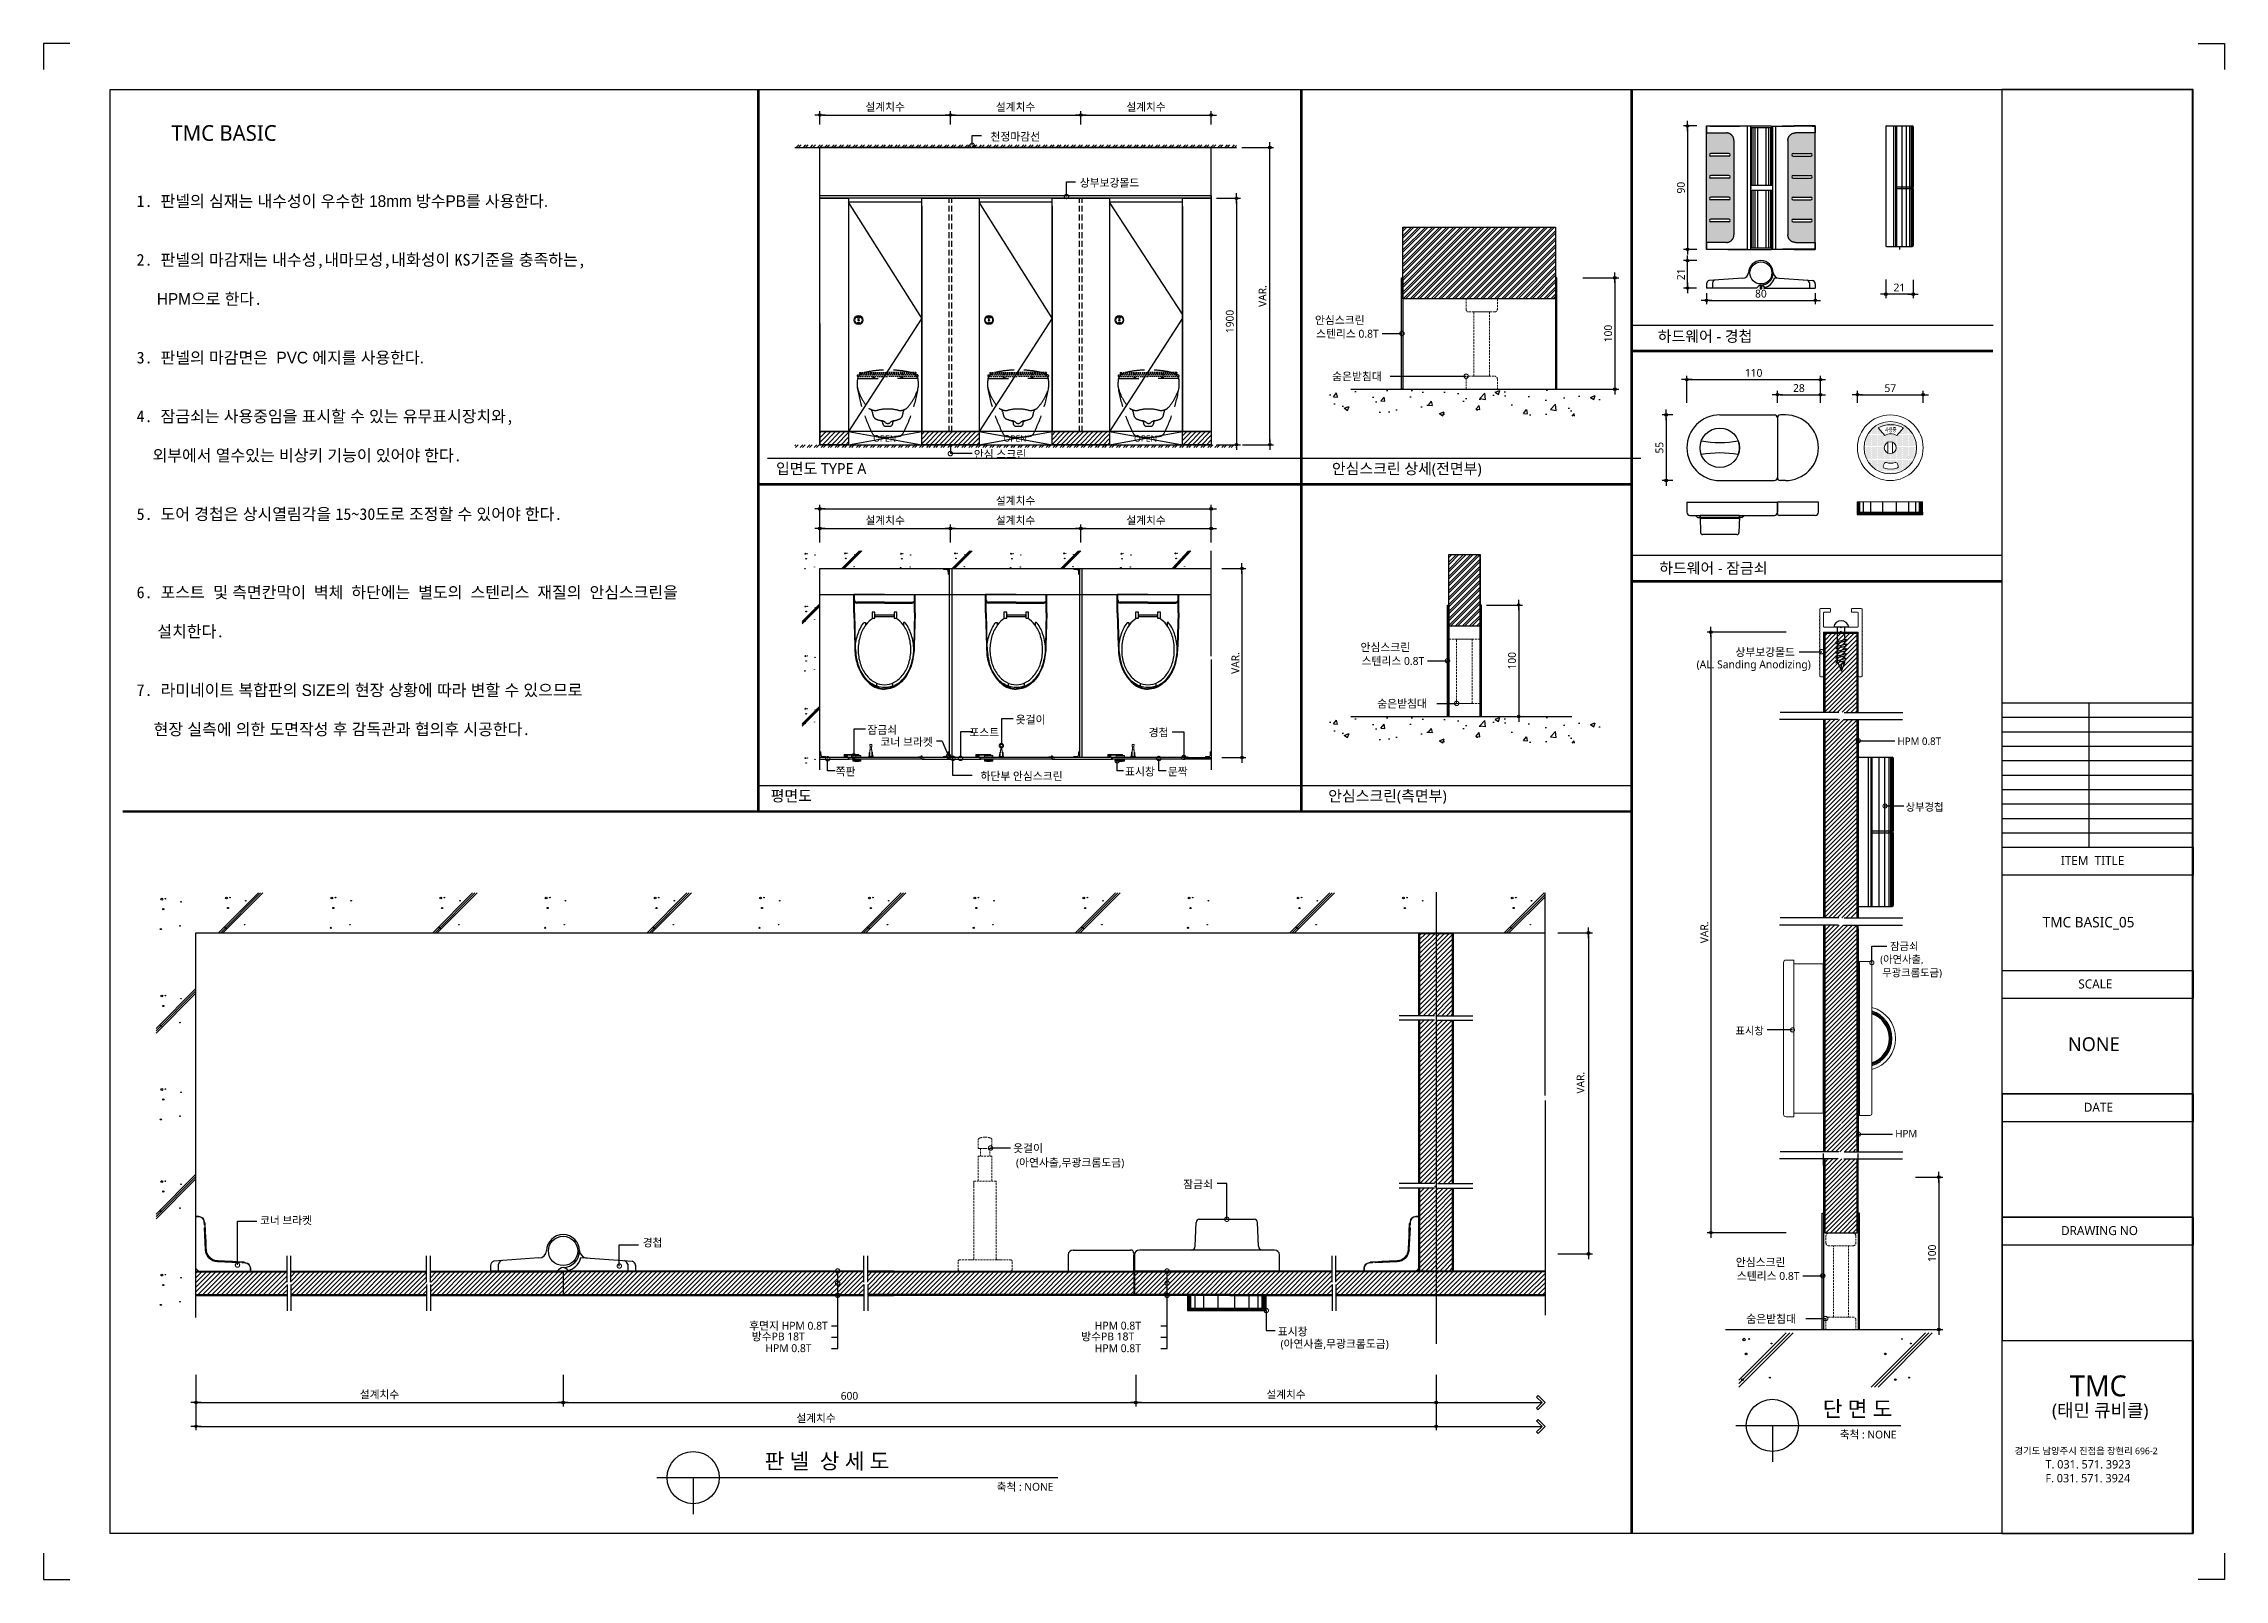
# Model space of a CAD drawing. Extents: x -256 to 8104, y -176 to 5714.
import ezdxf
from ezdxf.enums import TextEntityAlignment as Align

# ---------------------------------------------------------------- set-up
doc = ezdxf.new("R2010")
doc.units = 0
doc.header["$LTSCALE"] = 30
for name, pattern in [('CEN', [62, 60, -1, 0, -1]), ('HIDDEN', [0.375, 0.25, -0.125]), ('HIDDEN2', [4.7625, 3.175, -1.5875])]:
    doc.linetypes.add(name, pattern=pattern)
doc.layers.get('0').update_dxf_attribs({"linetype": 'CONTINUOUS'})
doc.layers.get('DEFPOINTS').update_dxf_attribs({"linetype": 'CONTINUOUS'})
for name, color, linetype in [('02---제품선', 4, 'CONTINUOUS'), ('0_toilet', 6, 'CONTINUOUS'), ('C', 2, 'CONTINUOUS'), ('curior-0Line', 252, 'CONTINUOUS'), ('DIM', 7, 'CONTINUOUS'), ('HAT', 8, 'CONTINUOUS'), ('HID', 9, 'HIDDEN'), ('jac text', 7, 'CONTINUOUS'), ('TIT', 3, 'CONTINUOUS'), ('경첩', 4, 'CONTINUOUS'), ('기타', 1, 'CONTINUOUS'), ('문자', 3, 'CONTINUOUS'), ('부자재', 4, 'CONTINUOUS'), ('상부보강몰드', 4, 'HIDDEN2'), ('옷걸이', 4, 'CONTINUOUS'), ('잠금쇠(회전형)', 4, 'CONTINUOUS'), ('중심선', 1, 'CEN'), ('치수', 1, 'CONTINUOUS'), ('판넬', 2, 'CONTINUOUS'), ('해치', 8, 'CONTINUOUS')]:
    doc.layers.add(name, color=color, linetype=linetype)
doc.styles.add('HDW', font='gulim.ttc')
doc.styles.add('돋움', font='malgun.ttf')
doc.dimstyles.new('10', dxfattribs={"dimscale": 10, "dimtxt": 3, "dimasz": 1, "dimexe": 1.5, "dimexo": 2, "dimgap": 1, "dimtad": 1, "dimdec": 0, "dimlunit": 6, "dimtxsty": '돋움', "dimblk": 'DIMDOT', "dimcen": -1, "dimdle": 1.5, "dimclrt": 3, "dimazin": 3, "dimtfac": 1, "dimtdec": 0, "dimtix": 1, "dimtmove": 2, "dimatfit": 3, "dimldrblk": 'DIMDOT', "dimarcsym": 0})
pattern_1 = [(45, (40955.914, 177.946), (-8.55643, 8.55643), [])]
pattern_2 = [(45, (40148.375, 66.368), (-8.980256, 8.980256), [])]
pattern_3 = [(45, (40151.98, 37.957), (-8.980256, 8.980256), [])]

# ---------------------------------------------------------------- blocks, each defined once
blk = doc.blocks.new('DIMDOT')
at = {"linetype": 'Continuous'}
blk.add_line((-2, 0), (2, 0), dxfattribs=at)
for radius in [0.5, 0.25]:
    blk.add_circle((0, 0), radius, dxfattribs=at)
blk = doc.blocks.new('*D125')
at = {"layer": 'DEFPOINTS', "color": 0}
for p in [(51693.7, 5653.9), (51193.7, 5597.6), (51693.7, 5597.6)]:
    blk.add_point(p, dxfattribs=at)
at = {"layer": 'DIM', "color": 0, "lineweight": -2, "ltscale": 10}
for p, q in [((51193.7, 5617.6), (51193.7, 5668.9)), ((51203.7, 5653.9), (51683.7, 5653.9)), ((51693.7, 5617.6), (51693.7, 5668.9))]:
    blk.add_line(p, q, dxfattribs=at)
at = {"layer": 'DIM', "color": 0, "lineweight": -2, "xscale": 10, "yscale": 10, "zscale": 10, "rotation": 180}
blk.add_blockref('DIMDOT', (51193.7, 5653.9), dxfattribs=at)
at = {"layer": 'DIM', "color": 0, "lineweight": -2, "xscale": 10, "yscale": 10, "zscale": 10}
blk.add_blockref('DIMDOT', (51693.7, 5653.9), dxfattribs=at)
at = {"layer": 'DIM', "color": 3, "insert": (51443.7, 5683.5), "char_height": 30, "attachment_point": 5, "style": '돋움'}
blk.add_mtext('설계치수', dxfattribs=at)
blk = doc.blocks.new('*D126')
at = {"layer": 'DEFPOINTS', "color": 0}
for p in [(52193.7, 5653.9), (51693.7, 5597.6), (52193.7, 5597.6)]:
    blk.add_point(p, dxfattribs=at)
at = {"layer": 'DIM', "color": 0, "lineweight": -2, "ltscale": 10}
for p, q in [((51693.7, 5617.6), (51693.7, 5668.9)), ((51703.7, 5653.9), (52183.7, 5653.9)), ((52193.7, 5617.6), (52193.7, 5668.9))]:
    blk.add_line(p, q, dxfattribs=at)
at = {"layer": 'DIM', "color": 0, "lineweight": -2, "xscale": 10, "yscale": 10, "zscale": 10, "rotation": 180}
blk.add_blockref('DIMDOT', (51693.7, 5653.9), dxfattribs=at)
at = {"layer": 'DIM', "color": 0, "lineweight": -2, "xscale": 10, "yscale": 10, "zscale": 10}
blk.add_blockref('DIMDOT', (52193.7, 5653.9), dxfattribs=at)
at = {"layer": 'DIM', "color": 3, "insert": (51943.7, 5683.5), "char_height": 30, "attachment_point": 5, "style": '돋움'}
blk.add_mtext('설계치수', dxfattribs=at)
blk = doc.blocks.new('*D127')
at = {"layer": 'DEFPOINTS', "color": 0}
for p in [(52693.7, 5653.9), (52193.7, 5597.6), (52693.7, 5597.6)]:
    blk.add_point(p, dxfattribs=at)
at = {"layer": 'DIM', "color": 0, "lineweight": -2, "ltscale": 10}
for p, q in [((52193.7, 5617.6), (52193.7, 5668.9)), ((52203.7, 5653.9), (52683.7, 5653.9)), ((52693.7, 5617.6), (52693.7, 5668.9))]:
    blk.add_line(p, q, dxfattribs=at)
at = {"layer": 'DIM', "color": 0, "lineweight": -2, "xscale": 10, "yscale": 10, "zscale": 10, "rotation": 180}
blk.add_blockref('DIMDOT', (52193.7, 5653.9), dxfattribs=at)
at = {"layer": 'DIM', "color": 0, "lineweight": -2, "xscale": 10, "yscale": 10, "zscale": 10}
blk.add_blockref('DIMDOT', (52693.7, 5653.9), dxfattribs=at)
at = {"layer": 'DIM', "color": 3, "insert": (52443.7, 5683.5), "char_height": 30, "attachment_point": 5, "style": '돋움'}
blk.add_mtext('설계치수', dxfattribs=at)
blk = doc.blocks.new('*D128')
at = {"layer": 'DEFPOINTS', "color": 0}
for p in [(52693.7, 5334.7), (52693.7, 4389.7), (52790.6, 4389.7)]:
    blk.add_point(p, dxfattribs=at)
at = {"layer": 'DIM', "color": 0, "lineweight": -2, "ltscale": 10}
for p, q in [((52713.7, 5334.7), (52805.6, 5334.7)), ((52790.6, 5324.7), (52790.6, 4399.7)), ((52713.7, 4389.7), (52805.6, 4389.7))]:
    blk.add_line(p, q, dxfattribs=at)
at = {"layer": 'DIM', "color": 0, "lineweight": -2, "xscale": 10, "yscale": 10, "zscale": 10}
for p, rotation in [((52790.6, 5334.7), 90), ((52790.6, 4389.7), 270)]:
    blk.add_blockref('DIMDOT', p, dxfattribs=dict(at, rotation=rotation))
at = {"layer": 'DIM', "color": 3, "insert": (52765, 4862.2), "char_height": 30, "attachment_point": 5, "rotation": 90, "style": '돋움'}
blk.add_mtext('1900', dxfattribs=at)
blk = doc.blocks.new('*D129')
at = {"layer": 'DEFPOINTS', "color": 0}
for p in [(52714.7, 3914.8), (52714.7, 3189.8), (52811.6, 3189.8)]:
    blk.add_point(p, dxfattribs=at)
at = {"layer": 'DIM', "color": 0, "lineweight": -2, "ltscale": 10}
for p, q in [((52734.7, 3914.8), (52826.6, 3914.8)), ((52811.6, 3904.8), (52811.6, 3199.8)), ((52734.7, 3189.8), (52826.6, 3189.8))]:
    blk.add_line(p, q, dxfattribs=at)
at = {"layer": 'DIM', "color": 0, "lineweight": -2, "xscale": 10, "yscale": 10, "zscale": 10}
for p, rotation in [((52811.6, 3914.8), 90), ((52811.6, 3189.8), 270)]:
    blk.add_blockref('DIMDOT', p, dxfattribs=dict(at, rotation=rotation))
at = {"layer": 'DIM', "color": 3, "insert": (52786.4, 3552.3), "char_height": 30, "attachment_point": 5, "rotation": 90, "style": '돋움'}
blk.add_mtext('VAR.', dxfattribs=at)
blk = doc.blocks.new('_DOTSMALL')
at = {"color": 0, "linetype": 'ByBlock', "const_width": 0.5}
blk.add_lwpolyline([(-0.0625, 0, 1), (0.0625, 0, 1)], format="xyb", close=True, dxfattribs=at)
blk = doc.blocks.new('A$C63EC304E')
at = {"layer": '치수', "color": 1, "xscale": 2.5, "yscale": 2.5, "zscale": 2.5, "rotation": 234.3098741996962}
blk.add_blockref('_DOTSMALL', (0.31, 0.31), dxfattribs=at)
blk = doc.blocks.new('A$C2BC9653E')
at = {"layer": '치수', "xscale": 0.3333333333333333, "yscale": 0.3333333333333333, "zscale": 0.3333333333333333}
blk.add_blockref('A$C63EC304E', (0, 0), dxfattribs=at)
blk = doc.blocks.new('A$C7FC71301')
at = {"layer": '치수', "rotation": 180}
blk.add_blockref('A$C2BC9653E', (0.21, 0.21), dxfattribs=at)
blk = doc.blocks.new('A$C4A20372B')
at = {"layer": '치수'}
blk.add_blockref('A$C7FC71301', (0, 0), dxfattribs=at)
blk = doc.blocks.new('A$C566469F5')
at = {"layer": '치수'}
blk.add_blockref('A$C4A20372B', (0, 0), dxfattribs=at)
blk = doc.blocks.new('A$C7E317CD4')
at = {"layer": '해치', "xscale": 2, "yscale": 2, "zscale": 2}
blk.add_blockref('A$C566469F5', (0, 0), dxfattribs=at)
blk = doc.blocks.new('A$C601D7F27')
at = {"layer": '치수'}
blk.add_blockref('A$C7E317CD4', (0, 0), dxfattribs=at)
blk = doc.blocks.new('A$C38802C08')
at = {"layer": '치수'}
blk.add_blockref('A$C601D7F27', (0, 0), dxfattribs=at)
blk = doc.blocks.new('*D130')
at = {"layer": 'DEFPOINTS', "color": 0}
for p in [(52693.7, 4068.3), (52193.7, 3995.2), (52693.7, 3995.2)]:
    blk.add_point(p, dxfattribs=at)
at = {"layer": 'DIM', "color": 0, "lineweight": -2, "ltscale": 10}
for p, q in [((52193.7, 4015.2), (52193.7, 4083.3)), ((52203.7, 4068.3), (52683.7, 4068.3)), ((52693.7, 4015.2), (52693.7, 4083.3))]:
    blk.add_line(p, q, dxfattribs=at)
at = {"layer": 'DIM', "color": 0, "lineweight": -2, "xscale": 10, "yscale": 10, "zscale": 10, "rotation": 180}
blk.add_blockref('DIMDOT', (52193.7, 4068.3), dxfattribs=at)
at = {"layer": 'DIM', "color": 0, "lineweight": -2, "xscale": 10, "yscale": 10, "zscale": 10}
blk.add_blockref('DIMDOT', (52693.7, 4068.3), dxfattribs=at)
at = {"layer": 'DIM', "color": 3, "insert": (52443.7, 4098), "char_height": 30, "attachment_point": 5, "style": '돋움'}
blk.add_mtext('설계치수', dxfattribs=at)
blk = doc.blocks.new('*D131')
at = {"layer": 'DEFPOINTS', "color": 0}
for p in [(52693.7, 4143.7), (51193.7, 3995.2), (52693.7, 3995.2)]:
    blk.add_point(p, dxfattribs=at)
at = {"layer": 'DIM', "color": 0, "lineweight": -2, "ltscale": 10}
for p, q in [((51193.7, 4015.2), (51193.7, 4158.7)), ((51203.7, 4143.7), (52683.7, 4143.7)), ((52693.7, 4015.2), (52693.7, 4158.7))]:
    blk.add_line(p, q, dxfattribs=at)
at = {"layer": 'DIM', "color": 0, "lineweight": -2, "xscale": 10, "yscale": 10, "zscale": 10, "rotation": 180}
blk.add_blockref('DIMDOT', (51193.7, 4143.7), dxfattribs=at)
at = {"layer": 'DIM', "color": 0, "lineweight": -2, "xscale": 10, "yscale": 10, "zscale": 10}
blk.add_blockref('DIMDOT', (52693.7, 4143.7), dxfattribs=at)
at = {"layer": 'DIM', "color": 3, "insert": (51943.7, 4173.3), "char_height": 30, "attachment_point": 5, "style": '돋움'}
blk.add_mtext('설계치수', dxfattribs=at)
blk = doc.blocks.new('*D132')
at = {"layer": 'DEFPOINTS', "color": 0}
for p in [(52193.7, 4068.3), (51693.7, 3995.2), (52193.7, 3995.2)]:
    blk.add_point(p, dxfattribs=at)
at = {"layer": 'DIM', "color": 0, "lineweight": -2, "ltscale": 10}
for p, q in [((51693.7, 4015.2), (51693.7, 4083.3)), ((51703.7, 4068.3), (52183.7, 4068.3)), ((52193.7, 4015.2), (52193.7, 4083.3))]:
    blk.add_line(p, q, dxfattribs=at)
at = {"layer": 'DIM', "color": 0, "lineweight": -2, "xscale": 10, "yscale": 10, "zscale": 10, "rotation": 180}
blk.add_blockref('DIMDOT', (51693.7, 4068.3), dxfattribs=at)
at = {"layer": 'DIM', "color": 0, "lineweight": -2, "xscale": 10, "yscale": 10, "zscale": 10}
blk.add_blockref('DIMDOT', (52193.7, 4068.3), dxfattribs=at)
at = {"layer": 'DIM', "color": 3, "insert": (51943.7, 4098), "char_height": 30, "attachment_point": 5, "style": '돋움'}
blk.add_mtext('설계치수', dxfattribs=at)
blk = doc.blocks.new('*D133')
at = {"layer": 'DEFPOINTS', "color": 0}
for p in [(51693.7, 4068.3), (51193.7, 3995.2), (51693.7, 3995.2)]:
    blk.add_point(p, dxfattribs=at)
at = {"layer": 'DIM', "color": 0, "lineweight": -2, "ltscale": 10}
for p, q in [((51193.7, 4015.2), (51193.7, 4083.3)), ((51203.7, 4068.3), (51683.7, 4068.3)), ((51693.7, 4015.2), (51693.7, 4083.3))]:
    blk.add_line(p, q, dxfattribs=at)
at = {"layer": 'DIM', "color": 0, "lineweight": -2, "xscale": 10, "yscale": 10, "zscale": 10, "rotation": 180}
blk.add_blockref('DIMDOT', (51193.7, 4068.3), dxfattribs=at)
at = {"layer": 'DIM', "color": 0, "lineweight": -2, "xscale": 10, "yscale": 10, "zscale": 10}
blk.add_blockref('DIMDOT', (51693.7, 4068.3), dxfattribs=at)
at = {"layer": 'DIM', "color": 3, "insert": (51443.7, 4098), "char_height": 30, "attachment_point": 5, "style": '돋움'}
blk.add_mtext('설계치수', dxfattribs=at)
blk = doc.blocks.new('*D134')
at = {"layer": 'DEFPOINTS', "color": 0}
for p in [(55029.1, 4639.2), (54517.1, 4530.6), (55029.1, 4530.6)]:
    blk.add_point(p, dxfattribs=at)
at = {"layer": 'DIM', "color": 0, "lineweight": -2, "ltscale": 10}
for p, q in [((54517.1, 4550.6), (54517.1, 4654.2)), ((54527.1, 4639.2), (55019.1, 4639.2)), ((55029.1, 4550.6), (55029.1, 4654.2))]:
    blk.add_line(p, q, dxfattribs=at)
at = {"layer": 'DIM', "color": 0, "lineweight": -2, "xscale": 10, "yscale": 10, "zscale": 10, "rotation": 180}
blk.add_blockref('DIMDOT', (54517.1, 4639.2), dxfattribs=at)
at = {"layer": 'DIM', "color": 0, "lineweight": -2, "xscale": 10, "yscale": 10, "zscale": 10}
blk.add_blockref('DIMDOT', (55029.1, 4639.2), dxfattribs=at)
at = {"layer": 'DIM', "color": 3, "insert": (54773.1, 4664.8), "char_height": 30, "attachment_point": 5, "style": '돋움'}
blk.add_mtext('110', dxfattribs=at)
blk = doc.blocks.new('*D135')
at = {"layer": 'DEFPOINTS', "color": 0}
for p in [(54864.1, 4530.6), (55029.1, 4581.3), (55029.1, 4530.6)]:
    blk.add_point(p, dxfattribs=at)
at = {"layer": 'DIM', "color": 0, "lineweight": -2, "ltscale": 10}
for p, q in [((54864.1, 4550.6), (54864.1, 4596.3)), ((54874.1, 4581.3), (55019.1, 4581.3)), ((55029.1, 4550.6), (55029.1, 4596.3))]:
    blk.add_line(p, q, dxfattribs=at)
at = {"layer": 'DIM', "color": 0, "lineweight": -2, "xscale": 10, "yscale": 10, "zscale": 10, "rotation": 180}
blk.add_blockref('DIMDOT', (54864.1, 4581.3), dxfattribs=at)
at = {"layer": 'DIM', "color": 0, "lineweight": -2, "xscale": 10, "yscale": 10, "zscale": 10}
blk.add_blockref('DIMDOT', (55029.1, 4581.3), dxfattribs=at)
at = {"layer": 'DIM', "color": 3, "insert": (54946.6, 4606.8), "char_height": 30, "attachment_point": 5, "style": '돋움'}
blk.add_mtext('28', dxfattribs=at)
blk = doc.blocks.new('*D136')
at = {"layer": 'DEFPOINTS', "color": 0}
for p in [(55170.9, 4530.6), (55422.9, 4581.3), (55422.9, 4530.6)]:
    blk.add_point(p, dxfattribs=at)
at = {"layer": 'DIM', "color": 0, "lineweight": -2, "ltscale": 10}
for p, q in [((55170.9, 4550.6), (55170.9, 4596.3)), ((55180.9, 4581.3), (55412.9, 4581.3)), ((55422.9, 4550.6), (55422.9, 4596.3))]:
    blk.add_line(p, q, dxfattribs=at)
at = {"layer": 'DIM', "color": 0, "lineweight": -2, "xscale": 10, "yscale": 10, "zscale": 10, "rotation": 180}
blk.add_blockref('DIMDOT', (55170.9, 4581.3), dxfattribs=at)
at = {"layer": 'DIM', "color": 0, "lineweight": -2, "xscale": 10, "yscale": 10, "zscale": 10}
blk.add_blockref('DIMDOT', (55422.9, 4581.3), dxfattribs=at)
at = {"layer": 'DIM', "color": 3, "insert": (55296.9, 4606.5), "char_height": 30, "attachment_point": 5, "style": '돋움'}
blk.add_mtext('57', dxfattribs=at)
blk = doc.blocks.new('*D137')
at = {"layer": 'DEFPOINTS', "color": 0}
for p in [(54574.8, 5612), (54519.8, 5138.9), (54574.8, 5138.9)]:
    blk.add_point(p, dxfattribs=at)
at = {"layer": 'DIM', "color": 0, "lineweight": -2, "ltscale": 10}
for p, q in [((54554.8, 5612), (54504.8, 5612)), ((54519.8, 5602), (54519.8, 5148.9)), ((54554.8, 5138.9), (54504.8, 5138.9))]:
    blk.add_line(p, q, dxfattribs=at)
at = {"layer": 'DIM', "color": 0, "lineweight": -2, "xscale": 10, "yscale": 10, "zscale": 10}
for p, rotation in [((54519.8, 5612), 90), ((54519.8, 5138.9), 270)]:
    blk.add_blockref('DIMDOT', p, dxfattribs=dict(at, rotation=rotation))
at = {"layer": 'DIM', "color": 3, "insert": (54494.3, 5375.4), "char_height": 30, "attachment_point": 5, "rotation": 90, "style": '돋움'}
blk.add_mtext('90', dxfattribs=at)
blk = doc.blocks.new('*D138')
at = {"layer": 'DEFPOINTS', "color": 0}
for p in [(54592.4, 4990.6), (55009.5, 4990.6), (55009.5, 4943.3)]:
    blk.add_point(p, dxfattribs=at)
at = {"layer": 'DIM', "color": 0, "lineweight": -2, "ltscale": 10}
for p, q in [((54592.4, 4970.6), (54592.4, 4928.3)), ((54602.4, 4943.3), (54999.5, 4943.3)), ((55009.5, 4970.6), (55009.5, 4928.3))]:
    blk.add_line(p, q, dxfattribs=at)
at = {"layer": 'DIM', "color": 0, "lineweight": -2, "xscale": 10, "yscale": 10, "zscale": 10, "rotation": 180}
blk.add_blockref('DIMDOT', (54592.4, 4943.3), dxfattribs=at)
at = {"layer": 'DIM', "color": 0, "lineweight": -2, "xscale": 10, "yscale": 10, "zscale": 10}
blk.add_blockref('DIMDOT', (55009.5, 4943.3), dxfattribs=at)
at = {"layer": 'DIM', "color": 3, "insert": (54800.9, 4968.8), "char_height": 30, "attachment_point": 5, "style": '돋움'}
blk.add_mtext('80', dxfattribs=at)
blk = doc.blocks.new('*D139')
at = {"layer": 'DEFPOINTS', "color": 0}
for p in [(54519.8, 5095.6), (54574.8, 5095.6), (54574.1, 4990.6)]:
    blk.add_point(p, dxfattribs=at)
at = {"layer": 'DIM', "color": 0, "lineweight": -2, "ltscale": 10}
for p, q in [((54554.8, 5095.6), (54504.8, 5095.6)), ((54519.8, 5000.6), (54519.8, 5085.6)), ((54554.1, 4990.6), (54504.8, 4990.6))]:
    blk.add_line(p, q, dxfattribs=at)
at = {"layer": 'DIM', "color": 0, "lineweight": -2, "xscale": 10, "yscale": 10, "zscale": 10}
for p, rotation in [((54519.8, 5095.6), 90), ((54519.8, 4990.6), 270)]:
    blk.add_blockref('DIMDOT', p, dxfattribs=dict(at, rotation=rotation))
at = {"layer": 'DIM', "color": 3, "insert": (54494.4, 5043.1), "char_height": 30, "attachment_point": 5, "rotation": 90, "style": '돋움'}
blk.add_mtext('21', dxfattribs=at)
blk = doc.blocks.new('*D140')
at = {"layer": 'DEFPOINTS', "color": 0}
for p in [(55279.3, 5042.8), (55384.3, 5042.1), (55279.3, 4967.1)]:
    blk.add_point(p, dxfattribs=at)
at = {"layer": 'DIM', "color": 0, "lineweight": -2, "ltscale": 10}
for p, q in [((55279.3, 5022.8), (55279.3, 4952.1)), ((55384.3, 5022.1), (55384.3, 4952.1)), ((55374.3, 4967.1), (55289.3, 4967.1))]:
    blk.add_line(p, q, dxfattribs=at)
at = {"layer": 'DIM', "color": 0, "lineweight": -2, "xscale": 10, "yscale": 10, "zscale": 10, "rotation": 180}
blk.add_blockref('DIMDOT', (55279.3, 4967.1), dxfattribs=at)
at = {"layer": 'DIM', "color": 0, "lineweight": -2, "xscale": 10, "yscale": 10, "zscale": 10}
blk.add_blockref('DIMDOT', (55384.3, 4967.1), dxfattribs=at)
at = {"layer": 'DIM', "color": 3, "insert": (55331.8, 4992.5), "char_height": 30, "attachment_point": 5, "style": '돋움'}
blk.add_mtext('21', dxfattribs=at)
blk = doc.blocks.new('A$C10E41893')
at = {"layer": '부자재'}
for p, q in [((6, 0), (6, 196)), ((123, 196), (6, 196)), ((123, 192), (6, 192)), ((55, 0), (55, 177)), ((61, 0), (61, 177)), ((6, 0), (6, -196)), ((55, 0), (55, -177)), ((61, 0), (61, -177)), ((123, -192), (6, -192)), ((123, -196), (6, -196))]:
    blk.add_line(p, q, dxfattribs=at)
for points in [[(123, 196, -0.012538), (123, 196), (335, 190, -0.055395), (445, 175, -0.154276), (577, 93, -0.179504), (612, 0, -0.179504)], [(123, 192, -0.012538), (123, 192), (335, 187, -0.055395), (444, 172, -0.154276), (574, 91, -0.179504), (608, 0, -0.179504)], [(157, -72, 0.089162), (200, -119, 0.085733), (270, -155, 0.075373), (359, -168, 0.075373), (447, -155, 0.085733), (517, -119, 0.106084), (567, -62, 0.126931), (583, 0, 0.126931), (567, 62, 0.106084), (517, 119, 0.085733), (447, 155, 0.075373), (359, 168, 0.075373), (270, 155, 0.085733), (200, 119, 0.089162), (157, 72)], [(572, 51), (589, 51), (589, 60, 0.021185), (583, 71, 0.106084), (528, 134, 0.085733), (453, 172, 0.075373), (359, 187, 0.075373), (265, 172, 0.085733), (189, 134, 0.007337), (184, 130), (184, 122), (205, 122)], [(123, -196, 0.012538), (123, -196), (335, -190, 0.055395), (445, -175, 0.154276), (577, -93, 0.179504), (612, 0, 0.179504)], [(123, -192, 0.012538), (123, -192), (335, -187, 0.055395), (444, -172, 0.154276), (574, -91, 0.179504), (608, 0, 0.179504)], [(589, -51, 0.090214), (598, 0, 0.090214), (589, 51, 0.106084)], [(572, -51), (589, -51), (589, -60, -0.021185), (583, -71, -0.106084), (528, -134, -0.085733), (453, -172, -0.075373), (359, -187, -0.075373), (265, -172, -0.085733), (189, -134, -0.007337), (184, -130), (184, -122), (205, -122)]]:
    blk.add_lwpolyline(points, format="xyb", dxfattribs=at)
blk.add_lwpolyline([(138, -61), (119, -61), (119, -79), (157, -79), (157, -61), (138, -61), (147, -61), (147, 61), (138, 61), (157, 61), (157, 79), (119, 79), (119, 61), (138, 61), (138, -61), (119, -61)], dxfattribs=at)
for centre, start, end in [((40, 177), 0, 90), ((46, 177), 0, 90), ((40, -177), 270, 0), ((46, -177), 270, 0)]:
    blk.add_arc(centre, 15, start, end, dxfattribs=at)
blk = doc.blocks.new('A$C460A2A32')
at = {"color": 0}
for p, q in [((3, 20), (0, 16)), ((3, 20), (9, 20)), ((4, 10), (162, 10)), ((9, 20), (162, 20)), ((13, 32), (11, 30)), ((13, 32), (162, 32)), ((13, 27), (162, 27)), ((312, 32), (162, 32)), ((312, 27), (162, 27)), ((316, 20), (162, 20)), ((321, 10), (162, 10)), ((312, 32), (313, 30)), ((322, 20), (316, 20)), ((322, 20), (324, 16))]:
    blk.add_line(p, q, dxfattribs=at)
for centre, radius, start, end in [((4, 14), 4, 150.0107, 270), ((13, 29), 2, 135, 270), ((109, 28), 26, 182.6717, 198.4118), ((109, 10), 26, 180, 202.6199), ((107, 28), 23, 183.0205, 200.9186), ((107, 10), 23, 180, 205.7715), ((69, 10), 23, 334.2285, 0), ((69, 28), 23, 339.0814, 356.9795), ((67, 10), 26, 337.3801, 0), ((67, 28), 26, 341.5882, 357.3283), ((257, 10), 26, 180, 202.6199), ((257, 28), 26, 182.6717, 198.4118), ((256, 28), 23, 183.0205, 200.9186), ((256, 10), 23, 180, 205.7715), ((217, 10), 23, 334.2285, 0), ((217, 28), 23, 339.0814, 356.9795), ((216, 28), 26, 341.5882, 357.3283), ((216, 10), 26, 337.3801, 0), ((312, 29), 2, 270, 45), ((321, 14), 4, 270, 29.9893)]:
    blk.add_arc(centre, radius, start, end, dxfattribs=at)
blk = doc.blocks.new('*D141')
at = {"layer": 'DEFPOINTS', "color": 0}
for p in [(54482.8, 4504.1), (54437.2, 4252.1), (54482.8, 4252.1)]:
    blk.add_point(p, dxfattribs=at)
at = {"layer": 'DIM', "color": 0, "lineweight": -2, "ltscale": 10}
for p, q in [((54462.8, 4504.1), (54422.2, 4504.1)), ((54437.2, 4494.1), (54437.2, 4262.1)), ((54462.8, 4252.1), (54422.2, 4252.1))]:
    blk.add_line(p, q, dxfattribs=at)
at = {"layer": 'DIM', "color": 0, "lineweight": -2, "xscale": 10, "yscale": 10, "zscale": 10}
for p, rotation in [((54437.2, 4504.1), 90), ((54437.2, 4252.1), 270)]:
    blk.add_blockref('DIMDOT', p, dxfattribs=dict(at, rotation=rotation))
at = {"layer": 'DIM', "color": 3, "insert": (54411.9, 4378.1), "char_height": 30, "attachment_point": 5, "rotation": 90, "style": '돋움'}
blk.add_mtext('55', dxfattribs=at)
blk = doc.blocks.new('*D142')
at = {"layer": 'DEFPOINTS', "color": 0}
for p in [(54918.1, 3671), (54609.4, 1367.7), (54918.1, 1367.7)]:
    blk.add_point(p, dxfattribs=at)
at = {"layer": 'DIM', "color": 0, "lineweight": -2, "ltscale": 10}
for p, q in [((54898.1, 3671), (54594.4, 3671)), ((54609.4, 3661), (54609.4, 1377.7)), ((54898.1, 1367.7), (54594.4, 1367.7))]:
    blk.add_line(p, q, dxfattribs=at)
at = {"layer": 'DIM', "color": 0, "lineweight": -2, "xscale": 10, "yscale": 10, "zscale": 10}
for p, rotation in [((54609.4, 3671), 90), ((54609.4, 1367.7), 270)]:
    blk.add_blockref('DIMDOT', p, dxfattribs=dict(at, rotation=rotation))
at = {"layer": 'DIM', "color": 3, "insert": (54584.1, 2519.4), "char_height": 30, "attachment_point": 5, "rotation": 90, "style": '돋움'}
blk.add_mtext('VAR.', dxfattribs=at)
blk = doc.blocks.new('A$C13EB2441')
for p, q in [((0.84, 7.37), (0.84, 14.11)), ((0.84, 6.74), (0.84, 0))]:
    blk.add_line(p, q)
blk = doc.blocks.new('*D143')
at = {"layer": 'DEFPOINTS', "color": 0}
for p in [(55373.8, 1580.5), (55382.9, 996.2), (55482.8, 996.2)]:
    blk.add_point(p, dxfattribs=at)
at = {"layer": 'DIM', "color": 0, "lineweight": -2, "ltscale": 10}
for p, q in [((55393.8, 1580.5), (55497.8, 1580.5)), ((55482.8, 1570.5), (55482.8, 1006.2)), ((55402.9, 996.2), (55497.8, 996.2))]:
    blk.add_line(p, q, dxfattribs=at)
at = {"layer": 'DIM', "color": 0, "lineweight": -2, "xscale": 10, "yscale": 10, "zscale": 10}
for p, rotation in [((55482.8, 1580.5), 90), ((55482.8, 996.2), 270)]:
    blk.add_blockref('DIMDOT', p, dxfattribs=dict(at, rotation=rotation))
at = {"layer": 'DIM', "color": 3, "insert": (55457.2, 1288.4), "char_height": 30, "attachment_point": 5, "rotation": 90, "style": '돋움'}
blk.add_mtext('100', dxfattribs=at)
blk = doc.blocks.new('*D144')
at = {"layer": 'DEFPOINTS', "color": 0}
for p in [(52790.6, 5529.5), (52918, 5529.5), (52793.1, 4389.7)]:
    blk.add_point(p, dxfattribs=at)
at = {"layer": 'DIM', "color": 0, "lineweight": -2, "ltscale": 10}
for p, q in [((52810.6, 5529.5), (52933, 5529.5)), ((52918, 4399.7), (52918, 5519.5)), ((52813.1, 4389.7), (52933, 4389.7))]:
    blk.add_line(p, q, dxfattribs=at)
at = {"layer": 'DIM', "color": 0, "lineweight": -2, "xscale": 10, "yscale": 10, "zscale": 10}
for p, rotation in [((52918, 5529.5), 90), ((52918, 4389.7), 270)]:
    blk.add_blockref('DIMDOT', p, dxfattribs=dict(at, rotation=rotation))
at = {"layer": 'DIM', "color": 3, "insert": (52890.7, 4959.6), "char_height": 30, "attachment_point": 5, "rotation": 90, "style": '돋움'}
blk.add_mtext('VAR.', dxfattribs=at)
blk = doc.blocks.new('*D145')
at = {"layer": 'DEFPOINTS', "color": 0}
for p in [(48801.8, 841.9), (50208.9, 841.9), (50208.9, 716.2)]:
    blk.add_point(p, dxfattribs=at)
at = {"layer": 'DIM', "color": 0, "lineweight": -2, "ltscale": 10}
for p, q in [((48801.8, 821.9), (48801.8, 701.2)), ((50208.9, 821.9), (50208.9, 701.2)), ((48811.8, 716.2), (50198.9, 716.2))]:
    blk.add_line(p, q, dxfattribs=at)
at = {"layer": 'DIM', "color": 0, "lineweight": -2, "xscale": 10, "yscale": 10, "zscale": 10, "rotation": 180}
blk.add_blockref('DIMDOT', (48801.8, 716.2), dxfattribs=at)
at = {"layer": 'DIM', "color": 0, "lineweight": -2, "xscale": 10, "yscale": 10, "zscale": 10}
blk.add_blockref('DIMDOT', (50208.9, 716.2), dxfattribs=at)
at = {"layer": 'DIM', "color": 3, "insert": (49505.3, 745.8), "char_height": 30, "attachment_point": 5, "style": '돋움'}
blk.add_mtext('설계치수', dxfattribs=at)
blk = doc.blocks.new('*D146')
at = {"layer": 'DEFPOINTS', "color": 0}
for p in [(48801.8, 841.9), (53555.7, 841.9), (53555.7, 624.7)]:
    blk.add_point(p, dxfattribs=at)
at = {"layer": 'DIM', "color": 0, "lineweight": -2, "ltscale": 10}
for p, q in [((48801.8, 821.9), (48801.8, 609.7)), ((53555.7, 821.9), (53555.7, 609.7)), ((48811.8, 624.7), (53545.7, 624.7))]:
    blk.add_line(p, q, dxfattribs=at)
at = {"layer": 'DIM', "color": 0, "lineweight": -2, "xscale": 10, "yscale": 10, "zscale": 10, "rotation": 180}
blk.add_blockref('DIMDOT', (48801.8, 624.7), dxfattribs=at)
at = {"layer": 'DIM', "color": 0, "lineweight": -2, "xscale": 10, "yscale": 10, "zscale": 10}
blk.add_blockref('DIMDOT', (53555.7, 624.7), dxfattribs=at)
at = {"layer": 'DIM', "color": 3, "insert": (51178.7, 654.4), "char_height": 30, "attachment_point": 5, "style": '돋움'}
blk.add_mtext('설계치수', dxfattribs=at)
blk = doc.blocks.new('*D147')
at = {"layer": 'DEFPOINTS', "color": 0}
for p in [(52404.8, 841.9), (53555.7, 841.9), (53555.7, 716.2)]:
    blk.add_point(p, dxfattribs=at)
at = {"layer": 'DIM', "color": 0, "lineweight": -2, "ltscale": 10}
for p, q in [((52404.8, 821.9), (52404.8, 701.2)), ((53555.7, 821.9), (53555.7, 701.2)), ((52414.8, 716.2), (53545.7, 716.2))]:
    blk.add_line(p, q, dxfattribs=at)
at = {"layer": 'DIM', "color": 0, "lineweight": -2, "xscale": 10, "yscale": 10, "zscale": 10, "rotation": 180}
blk.add_blockref('DIMDOT', (52404.8, 716.2), dxfattribs=at)
at = {"layer": 'DIM', "color": 0, "lineweight": -2, "xscale": 10, "yscale": 10, "zscale": 10}
blk.add_blockref('DIMDOT', (53555.7, 716.2), dxfattribs=at)
at = {"layer": 'DIM', "color": 3, "insert": (52980.3, 745.8), "char_height": 30, "attachment_point": 5, "style": '돋움'}
blk.add_mtext('설계치수', dxfattribs=at)
blk = doc.blocks.new('*D148')
at = {"layer": 'DEFPOINTS', "color": 0}
for p in [(50208.9, 841.9), (52404.8, 841.9), (52404.8, 716.2)]:
    blk.add_point(p, dxfattribs=at)
at = {"layer": 'DIM', "color": 0, "lineweight": -2, "ltscale": 10}
for p, q in [((50208.9, 821.9), (50208.9, 701.2)), ((52404.8, 821.9), (52404.8, 701.2)), ((50218.9, 716.2), (52394.8, 716.2))]:
    blk.add_line(p, q, dxfattribs=at)
at = {"layer": 'DIM', "color": 0, "lineweight": -2, "xscale": 10, "yscale": 10, "zscale": 10, "rotation": 180}
blk.add_blockref('DIMDOT', (50208.9, 716.2), dxfattribs=at)
at = {"layer": 'DIM', "color": 0, "lineweight": -2, "xscale": 10, "yscale": 10, "zscale": 10}
blk.add_blockref('DIMDOT', (52404.8, 716.2), dxfattribs=at)
at = {"layer": 'DIM', "color": 3, "insert": (51306.9, 741.7), "char_height": 30, "attachment_point": 5, "style": '돋움'}
blk.add_mtext('600', dxfattribs=at)
blk = doc.blocks.new('A$C06B31977')
for p, q in [((1.26, 11.06), (1.26, 21.17)), ((1.26, 10.11), (1.26, 0))]:
    blk.add_line(p, q)
blk = doc.blocks.new('*D149')
at = {"layer": 'DEFPOINTS', "color": 0}
for p in [(54002.5, 2517.5), (54002.5, 1286.2), (54140.3, 1286.2)]:
    blk.add_point(p, dxfattribs=at)
at = {"layer": 'DIM', "color": 0, "lineweight": -2, "ltscale": 10}
for p, q in [((54022.5, 2517.5), (54155.3, 2517.5)), ((54140.3, 2507.5), (54140.3, 1296.2)), ((54022.5, 1286.2), (54155.3, 1286.2))]:
    blk.add_line(p, q, dxfattribs=at)
at = {"layer": 'DIM', "color": 0, "lineweight": -2, "xscale": 10, "yscale": 10, "zscale": 10}
for p, rotation in [((54140.3, 2517.5), 90), ((54140.3, 1286.2), 270)]:
    blk.add_blockref('DIMDOT', p, dxfattribs=dict(at, rotation=rotation))
at = {"layer": 'DIM', "color": 3, "insert": (54109.6, 1942.8), "char_height": 30, "attachment_point": 5, "rotation": 90, "style": '돋움'}
blk.add_mtext('VAR.', dxfattribs=at)
blk = doc.blocks.new('*D150')
at = {"layer": 'DEFPOINTS', "color": 0}
for p in [(53729.4, 3774.8), (53729.4, 3347.4), (53872.3, 3347.4)]:
    blk.add_point(p, dxfattribs=at)
at = {"layer": 'DIM', "color": 0, "lineweight": -2, "ltscale": 10}
for p, q in [((53749.4, 3774.8), (53887.3, 3774.8)), ((53872.3, 3764.8), (53872.3, 3357.4)), ((53749.4, 3347.4), (53887.3, 3347.4))]:
    blk.add_line(p, q, dxfattribs=at)
at = {"layer": 'DIM', "color": 0, "lineweight": -2, "xscale": 10, "yscale": 10, "zscale": 10}
for p, rotation in [((53872.3, 3774.8), 90), ((53872.3, 3347.4), 270)]:
    blk.add_blockref('DIMDOT', p, dxfattribs=dict(at, rotation=rotation))
at = {"layer": 'DIM', "color": 3, "insert": (53846.7, 3561.1), "char_height": 30, "attachment_point": 5, "rotation": 90, "style": '돋움'}
blk.add_mtext('100', dxfattribs=at)
blk = doc.blocks.new('*D151')
at = {"layer": 'DEFPOINTS', "color": 0}
for p in [(54098.1, 5029.8), (54098.1, 4602.3), (54241, 4602.3)]:
    blk.add_point(p, dxfattribs=at)
at = {"layer": 'DIM', "color": 0, "lineweight": -2, "ltscale": 10}
for p, q in [((54118.1, 5029.8), (54256, 5029.8)), ((54241, 5019.8), (54241, 4612.3)), ((54118.1, 4602.3), (54256, 4602.3))]:
    blk.add_line(p, q, dxfattribs=at)
at = {"layer": 'DIM', "color": 0, "lineweight": -2, "xscale": 10, "yscale": 10, "zscale": 10}
for p, rotation in [((54241, 5029.8), 90), ((54241, 4602.3), 270)]:
    blk.add_blockref('DIMDOT', p, dxfattribs=dict(at, rotation=rotation))
at = {"layer": 'DIM', "color": 3, "insert": (54215.4, 4816), "char_height": 30, "attachment_point": 5, "rotation": 90, "style": '돋움'}
blk.add_mtext('100', dxfattribs=at)
blk = doc.blocks.new('BASIC_05', base_point=(48473.5, 213.7))
h = blk.add_hatch()
h.set_pattern_fill('ANSI31', color=2, style=0)
h.set_pattern_definition([(45, (51709.89, 1810.6277), (-2.245064, 2.245064), [])])
h.paths.add_polyline_path([(53604.4, 3774.8), (53599.4, 3774.8), (53599.4, 3563.2, -1), (53599.4, 3559), (53599.4, 3347.4), (53604.4, 3347.4)])
h.paths.add_polyline_path([(53729.4, 3559, -1), (53729.4, 3563.2), (53729.4, 3774.8), (53724.4, 3774.8), (53724.4, 3347.4), (53729.4, 3347.4)])
at = {"layer": 'HAT'}
h = blk.add_hatch(dxfattribs=at)
h.set_pattern_fill('ANSI32', color=256, scale=2, style=0)
h.set_pattern_definition([(45, (39857.61, -103.52), (-13.470384, 13.470384), []), (45, (39866.59, -103.52), (-13.470384, 13.470384), [])])
h.paths.add_polyline_path([(51097, 5539.5), (52790.6, 5539.5), (52790.6, 5529.5), (51097, 5529.5)])
h = blk.add_hatch(dxfattribs=at)
h.set_pattern_fill('ANSI32', color=256, scale=2, style=0)
h.set_pattern_definition([(45, (40171.724, -29.362), (-13.470384, 13.470384), []), (45, (40180.704, -29.362), (-13.470384, 13.470384), [])])
h.paths.add_polyline_path([(53428.6, 5223.6), (54014, 5223.6), (54014, 4948.9), (53428.6, 4948.9)])
h = blk.add_hatch(dxfattribs=at)
h.set_pattern_fill('ANSI32', color=256, scale=2, style=0)
h.set_pattern_definition([(45, (39857.61, 78.46), (-13.470384, 13.470384), []), (45, (39866.59, 78.46), (-13.470384, 13.470384), [])])
h.paths.add_polyline_path([(51097, 4379.2), (52790.6, 4379.2), (52790.6, 4389.2), (51097, 4389.2)])
h = blk.add_hatch(dxfattribs=at)
h.set_pattern_fill('ANSI32', color=256, scale=2, style=0)
h.set_pattern_definition([(45, (48523.04, -29.362), (-13.470384, 13.470384), []), (45, (48532.021, -29.362), (-13.470384, 13.470384), [])])
h.paths.add_polyline_path([(53724.4, 3968.6), (53604.4, 3968.6), (53604.4, 3694), (53724.4, 3694), (53724.4, 3774.8)])
at = {"layer": 'HAT', "transparency": 33554687}
h = blk.add_hatch(dxfattribs=at)
h.set_pattern_fill('ANSI31', color=256, scale=3.811219)
h.set_pattern_definition(pattern_1)
h.paths.add_polyline_path([(55099.4, 3363.3), (55120.5, 3363.3), (55169.5, 3363.3), (55169.5, 3666.3), (55045.6, 3666.3), (55045.6, 3363.3)])
at = {"layer": 'HAT'}
h = blk.add_hatch(dxfattribs=at)
h.set_pattern_fill('ANSI31', color=256, scale=3.811219, style=0)
h.set_pattern_definition(pattern_1)
edge = h.paths.add_edge_path()
edge.add_line((55169.5, 3289.2), (55112.9, 3289.2))
edge.add_arc((55110.9, 3289.2), 1.99, -54.30987, 0, ccw=False)
edge.add_arc((55110.9, 3289.2), 1.99, 125.69013, 305.69013, ccw=False)
edge.add_arc((55110.9, 3289.2), 1.99, 0, 125.69013, ccw=False)
edge.add_line((55112.9, 3289.2), (55169.5, 3289.2))
edge.add_line((55169.5, 3289.2), (55169.5, 3335.7))
edge.add_line((55169.5, 3335.7), (55159.7, 3335.7))
edge.add_spline(control_points=[(55157, 3328.2), (55157.9, 3330.7), (55158.8, 3333.2), (55159.7, 3335.7)], knot_values=[0, 0, 0, 0, 0.152076, 0.152076, 0.152076, 0.152076], degree=3, periodic=0)
edge.add_line((55159.7, 3335.7), (55107.5, 3335.7))
edge.add_line((55107.5, 3335.7), (55107.5, 2574.8))
edge.add_line((55107.5, 2574.8), (55161.6, 2574.8))
edge.add_spline(control_points=[(55161.6, 2574.8), (55164.6, 2583.1), (55167.5, 2590.6), (55169.5, 2594.2)], knot_values=[0.152076, 0.152076, 0.152076, 0.152076, 0.673721, 0.673721, 0.673721, 0.673721], degree=3, periodic=0)
edge.add_spline(control_points=[(55171.8, 2574.8), (55172.3, 2584.4), (55173.3, 2598.9), (55170.5, 2596.1), (55169.5, 2594.2)], knot_values=[0.673721, 0.673721, 0.673721, 0.673721, 1.332503, 1.60798, 1.60798, 1.60798, 1.60798], degree=3, periodic=0)
edge.add_line((55169.5, 2594.2), (55169.5, 3289.2))
h.paths.add_polyline_path([(55107.5, 3335.7), (55045.6, 3335.7), (55045.6, 2574.8), (55107.5, 2574.8)])
h = blk.add_hatch(dxfattribs=at)
h.set_pattern_fill('ANSI31', color=256, scale=3.811219, style=0)
h.set_pattern_definition(pattern_1)
h.paths.add_polyline_path([(55107.5, 2112.2), (55045.6, 2112.2), (55045.6, 1678.2), (55107.5, 1678.2), (55107.5, 1782.5, -0.567825), (55107.5, 1785.9)])
h.paths.add_polyline_path([(55169.5, 2112.2), (55107.5, 2112.2), (55107.5, 1785.9, -0.582142), (55110.5, 1784.2), (55169.5, 1784.2)])
edge = h.paths.add_edge_path()
edge.add_line((55169.5, 1784.2), (55110.5, 1784.2))
edge.add_arc((55108.6, 1784.2), 1.99, -54.30987, 0, ccw=False)
edge.add_arc((55108.6, 1784.2), 1.99, 239.17799, 305.69013, ccw=False)
edge.add_line((55107.5, 1782.5), (55107.5, 1678.2))
edge.add_line((55107.5, 1678.2), (55161.6, 1678.2))
edge.add_spline(control_points=[(55161.6, 1678.2), (55164.6, 1686.5), (55167.5, 1694), (55169.5, 1697.6)], knot_values=[0.152076, 0.152076, 0.152076, 0.152076, 0.673721, 0.673721, 0.673721, 0.673721], degree=3, periodic=0)
edge.add_line((55169.5, 1697.6), (55169.5, 1784.2))
h.paths.add_polyline_path([(55107.5, 2547.2), (55045.6, 2547.2), (55045.6, 2112.2), (55107.5, 2112.2)])
edge = h.paths.add_edge_path()
edge.add_line((55169.5, 2547.2), (55159.7, 2547.2))
edge.add_spline(control_points=[(55157, 2539.7), (55157.9, 2542.2), (55158.8, 2544.7), (55159.7, 2547.2)], knot_values=[0, 0, 0, 0, 0.152076, 0.152076, 0.152076, 0.152076], degree=3, periodic=0)
edge.add_line((55159.7, 2547.2), (55107.5, 2547.2))
edge.add_line((55107.5, 2547.2), (55107.5, 2112.2))
edge.add_line((55107.5, 2112.2), (55169.5, 2112.2))
edge.add_line((55169.5, 2112.2), (55169.5, 2547.2))
at = {"layer": 'HAT', "transparency": 33554687}
h = blk.add_hatch(dxfattribs=at)
h.set_pattern_fill('ANSI31', color=256, scale=3.811219, style=0)
h.set_pattern_definition(pattern_1)
h.paths.add_polyline_path([(55097.5, 1650.5), (55045.6, 1650.5), (55045.6, 1367.7), (55107.5, 1367.7), (55107.5, 1650.5)])
h.paths.add_polyline_path([(55169.5, 1650.5), (55118.6, 1650.5), (55107.5, 1650.5), (55107.5, 1367.7), (55169.5, 1367.7)])
at = {"layer": '해치'}
h = blk.add_hatch(dxfattribs=at)
h.set_pattern_fill('DOTS', color=256, scale=2.628474)
h.set_pattern_definition([(0, (51630.654, 5946.9984), (2.086351, 4.172702), [0, -4.172702])])
edge = h.paths.add_edge_path()
edge.add_line((54592.9, 5165.4), (54592.9, 5165.4))
edge.add_spline(control_points=[(54592.9, 5165.4), (54593.1, 5165.4), (54604.7, 5165.4)], knot_values=[-0.724312, -0.724312, -0.724312, 0.724312, 0.724312, 0.724312], weights=[1, 0.748956, 1], degree=2, periodic=0)
edge.add_line((54604.7, 5165.4), (54668.6, 5165.4))
edge.add_spline(control_points=[(54668.6, 5165.4), (54697.5, 5165.4), (54697.5, 5194.3)], knot_values=[-1.570796, -1.570796, -1.570796, 0, 0, 0], weights=[1, 0.707107, 1], degree=2, periodic=0)
edge.add_line((54697.5, 5194.3), (54697.5, 5556.5))
edge.add_spline(control_points=[(54697.5, 5556.5), (54697.5, 5585.4), (54668.6, 5585.4)], knot_values=[0, 0, 0, 1.570796, 1.570796, 1.570796], weights=[1, 0.707107, 1], degree=2, periodic=0)
edge.add_line((54668.6, 5585.4), (54604.7, 5585.4))
edge.add_spline(control_points=[(54604.7, 5585.4), (54593.1, 5585.4), (54592.9, 5585.4)], knot_values=[-0.724312, -0.724312, -0.724312, 0.724312, 0.724312, 0.724312], weights=[1, 0.748956, 1], degree=2, periodic=0)
edge.add_line((54592.9, 5585.4), (54592.9, 5165.4))
h.paths.add_polyline_path([(54677.8, 5506.7, -0.414214), (54683, 5501.4, -0.414214), (54677.8, 5496.2), (54609.4, 5496.2, -0.414214), (54604.2, 5501.4, -0.414214), (54609.4, 5506.7)], flags=16)
h.paths.add_polyline_path([(54677.8, 5422.7, -0.414214), (54683, 5417.4, -0.414214), (54677.8, 5412.2), (54609.4, 5412.2, -0.414214), (54604.2, 5417.4, -0.414214), (54609.4, 5422.7)], flags=16)
h.paths.add_polyline_path([(54677.8, 5338.7, -0.414214), (54683, 5333.4, -0.414214), (54677.8, 5328.2), (54609.4, 5328.2, -0.414214), (54604.2, 5333.4, -0.414214), (54609.4, 5338.7)], flags=16)
h.paths.add_polyline_path([(54677.8, 5254.7, -0.414214), (54683, 5249.4, -0.414214), (54677.8, 5244.1), (54609.4, 5244.1, -0.414214), (54604.2, 5249.4, -0.414214), (54609.4, 5254.7)], flags=16)
h = blk.add_hatch(dxfattribs=at)
h.set_pattern_fill('DOTS', color=256, scale=2.628474)
h.set_pattern_definition([(0, (51156.0365, 5946.9984), (2.086351, 4.1727023), [0, -4.1727023])])
edge = h.paths.add_edge_path()
edge.add_spline(control_points=[(54904.3, 5556.5), (54904.3, 5585.4), (54933.2, 5585.4)], knot_values=[0, 0, 0, 1.570796, 1.570796, 1.570796], weights=[1, 0.707107, 1], degree=2, periodic=0)
edge.add_line((54933.2, 5585.4), (54997.1, 5585.4))
edge.add_spline(control_points=[(54997.1, 5585.4), (55008.7, 5585.4), (55008.9, 5585.4)], knot_values=[-0.724312, -0.724312, -0.724312, 0.724312, 0.724312, 0.724312], weights=[1, 0.748956, 1], degree=2, periodic=0)
edge.add_line((55009, 5585.4), (55009, 5165.4))
edge.add_line((55009, 5165.4), (55008.9, 5165.4))
edge.add_spline(control_points=[(55008.9, 5165.4), (55008.7, 5165.4), (54997.1, 5165.4)], knot_values=[-0.724312, -0.724312, -0.724312, 0.724312, 0.724312, 0.724312], weights=[1, 0.748956, 1], degree=2, periodic=0)
edge.add_line((54997.1, 5165.4), (54933.2, 5165.4))
edge.add_spline(control_points=[(54933.2, 5165.4), (54904.3, 5165.4), (54904.3, 5194.3)], knot_values=[-1.570796, -1.570796, -1.570796, 0, 0, 0], weights=[1, 0.707107, 1], degree=2, periodic=0)
edge.add_line((54904.3, 5194.3), (54904.3, 5556.5))
h.paths.add_polyline_path([(54924.1, 5506.7, 0.414214), (54918.8, 5501.4, 0.414214), (54924.1, 5496.2), (54992.4, 5496.2, 0.414214), (54997.7, 5501.4, 0.414214), (54992.4, 5506.7)], flags=16)
h.paths.add_polyline_path([(54924.1, 5422.7, 0.414214), (54918.8, 5417.4, 0.414214), (54924.1, 5412.2), (54992.4, 5412.2, 0.414214), (54997.7, 5417.4, 0.414214), (54992.4, 5422.7)], flags=16)
h.paths.add_polyline_path([(54924.1, 5338.7, 0.414214), (54918.8, 5333.4, 0.414214), (54924.1, 5328.2), (54992.4, 5328.2, 0.414214), (54997.7, 5333.4, 0.414214), (54992.4, 5338.7)], flags=16)
h.paths.add_polyline_path([(54924.1, 5254.7, 0.414214), (54918.8, 5249.4, 0.414214), (54924.1, 5244.1), (54992.4, 5244.1, 0.414214), (54997.7, 5249.4, 0.414214), (54992.4, 5254.7)], flags=16)
h = blk.add_hatch(dxfattribs=at)
h.set_pattern_fill('AR-CONC', color=256, style=0)
h.set_pattern_definition([(50, (51709.89, 3065.54), (182.185, -15.939), [19.05, -209.55]), (355, (51709.89, 3065.54), (-35.243, 191.057), [15.24, -167.64]), (100.451, (51725.07, 3064.22), (146.943, 175.117), [16.19, -178.09]), (46.184, (51709.9, 3116.34), (271.079, -42.042), [28.575, -314.325]), (96.636, (51732.48, 3112.84), (237.404, 247.426), [24.285, -267.135]), (351.184, (51709.9, 3116.34), (237.405, 247.425), [22.86, -251.46]), (21, (51735.29, 3103.64), (151.615, -102.2655), [19.05, -209.55]), (326, (51735.29, 3103.64), (61.802, 184.188), [15.24, -167.64]), (71.4514, (51747.92, 3095.12), (213.416, 81.923), [16.19, -178.09]), (37.5, (51709.89, 3065.545), (3.0886, 84.555), [0, -165.608, 0, -170.18, 0, -168.275]), (7.5, (51709.89, 3065.545), (66.8197, 100.1806), [0, -97.028, 0, -161.798, 0, -64.135]), (327.5, (51653.25, 3065.545), (135.5906, -5.7287), [0, -63.5, 0, -198.12, 0, -262.89]), (317.5, (51627.85, 3065.54), (148.129, 25.4265), [0, -82.55, 0, -131.572, 0, -186.69])])
h.paths.add_polyline_path([(54189.5, 4499.3), (54189.5, 4602.3), (53139.3, 4602.3), (53139.3, 4499.3)])
at = {"layer": '해치', "transparency": 33554687}
h = blk.add_hatch(dxfattribs=at)
h.set_pattern_fill('ANSI31', color=3, scale=4)
h.set_pattern_definition(pattern_3)
h.paths.add_polyline_path([(51193.7, 4439.7), (51303.7, 4439.7), (51303.7, 4389.7), (51193.7, 4389.7)])
h = blk.add_hatch(dxfattribs=at)
h.set_pattern_fill('ANSI31', color=3, scale=4)
h.set_pattern_definition(pattern_3)
h.paths.add_polyline_path([(51583.7, 4439.7), (51803.7, 4439.7), (51803.7, 4389.7), (51583.7, 4389.7)])
h.paths.add_polyline_path([(52083.7, 4439.7), (52303.7, 4439.7), (52303.7, 4389.7), (52083.7, 4389.7)])
h.paths.add_polyline_path([(52583.7, 4439.7), (52693.7, 4439.7), (52693.7, 4389.7), (52583.7, 4389.7)])
at = {"layer": '해치'}
h = blk.add_hatch(dxfattribs=at)
h.set_pattern_fill('DOTS', color=256, scale=2.628474)
h.set_pattern_definition([(0, (49602.8484, 920.721), (2.086351, 4.1727023), [0, -4.1727023])])
h.paths.add_polyline_path([(55397.5, 4378.1, 1), (55196.2, 4378.1, 1)])
h.paths.add_polyline_path([(55273.9, 4378.1, -1), (55319.8, 4378.1, -1)], flags=16)
h.paths.add_polyline_path([(55321.6, 4425.3, 0.250537), (55275.7, 4425.3), (55249.9, 4453.8, -0.258173), (55347.4, 4453.8)], flags=16)
h.paths.add_polyline_path([(55324.3, 4316.6), (55327.1, 4308.5, -0.437988), (55322.3, 4299.4, -0.127495), (55275.1, 4299.4, -0.437988), (55270.2, 4308.5), (55273, 4316.6, -0.407197), (55281.8, 4321, 0.156299), (55315.5, 4321, -0.407197)], flags=16)
h.paths.add_polyline_path([(55272.3, 4432.3), (55272.3, 4461.6), (55324.6, 4461.6), (55324.6, 4432.3)], flags=8)
h = blk.add_hatch(dxfattribs=at)
h.set_pattern_fill('AR-CONC', color=256, style=0)
h.set_pattern_definition([(50, (51709.89, 1810.63), (182.185, -15.939), [19.05, -209.55]), (355, (51709.89, 1810.63), (-35.243, 191.057), [15.24, -167.64]), (100.451, (51725.07, 1809.3), (146.943, 175.117), [16.19, -178.09]), (46.184, (51709.9, 1861.43), (271.079, -42.042), [28.575, -314.325]), (96.636, (51732.48, 1857.92), (237.404, 247.426), [24.285, -267.135]), (351.184, (51709.9, 1861.43), (237.405, 247.425), [22.86, -251.46]), (21, (51735.29, 1848.73), (151.615, -102.2655), [19.05, -209.55]), (326, (51735.29, 1848.73), (61.802, 184.188), [15.24, -167.64]), (71.4514, (51747.92, 1840.2), (213.416, 81.923), [16.19, -178.09]), (37.5, (51709.89, 1810.63), (3.0886, 84.555), [0, -165.608, 0, -170.18, 0, -168.275]), (7.5, (51709.89, 1810.63), (66.8197, 100.1806), [0, -97.028, 0, -161.798, 0, -64.135]), (327.5, (51653.25, 1810.63), (135.5906, -5.7287), [0, -63.5, 0, -198.12, 0, -262.89]), (317.5, (51627.85, 1810.63), (148.129, 25.4265), [0, -82.55, 0, -131.572, 0, -186.69])])
h.paths.add_polyline_path([(54189.5, 3244.4), (54189.5, 3347.4), (53139.3, 3347.4), (53139.3, 3244.4)])
h = blk.add_hatch(dxfattribs=at)
h.set_pattern_fill('ANSI31', color=256, scale=4, style=0)
h.set_pattern_definition([(45, (-222754.705, -55930.244), (-8.9802561, 8.9802561), [])])
edge = h.paths.add_edge_path()
edge.add_line((53555.7, 2514.2), (53493.3, 2514.2))
edge.add_line((53493.3, 2514.2), (53492.4, 2513.3))
edge.add_line((53492.4, 2513.3), (53492.4, 2412.9))
edge.add_line((53492.4, 2412.9), (53535.2, 2412.9))
edge.add_line((53535.2, 2412.9), (53535.2, 2371.4))
edge.add_line((53535.2, 2371.4), (53492.4, 2371.4))
edge.add_line((53492.4, 2371.4), (53492.4, 2199.7))
edge.add_line((53492.4, 2199.7), (53548.9, 2199.7))
edge.add_spline(control_points=[(53548.9, 2199.7), (53551.7, 2207.3), (53557.7, 2222.7), (53553.9, 2191.7), (53555.4, 2189.3), (53555.7, 2189.2)], knot_values=[0.456227, 0.456227, 0.456227, 0.456227, 2.847595, 6.178025, 6.737145, 6.737145, 6.737145, 6.737145], degree=3, periodic=0)
edge.add_spline(control_points=[(53555.4, 2189.4), (53555.5, 2192.5), (53555.5, 2195.2), (53554.9, 2195.6), (53554.9, 2195.6)], knot_values=[0.891967, 0.891967, 0.891967, 0.891967, 1.280656, 1.337888, 1.337888, 1.337888, 1.337888], degree=3, periodic=0)
edge.add_line((53555.7, 2189.2), (53555.7, 2514.2))
edge = h.paths.add_edge_path()
edge.add_line((53619, 2514.2), (53555.7, 2514.2))
edge.add_line((53555.7, 2514.2), (53555.7, 2189.2))
edge.add_spline(control_points=[(53555.7, 2189.2), (53556.8, 2189), (53559.1, 2193.4), (53561.7, 2199.7)], knot_values=[6.737145, 6.737145, 6.737145, 6.737145, 8.913909, 8.913909, 8.913909, 8.913909], degree=3, periodic=0)
edge.add_spline(control_points=[(53561.7, 2199.7), (53563.8, 2204.5), (53566.1, 2210.4), (53568.4, 2216.4)], knot_values=[8.913909, 8.913909, 8.913909, 8.913909, 10.573873, 10.573873, 10.573873, 10.573873], degree=3, periodic=0)
edge.add_line((53561.7, 2199.7), (53619, 2199.7))
edge.add_line((53619, 2199.7), (53619, 2371.4))
edge.add_line((53619, 2371.4), (53576.2, 2371.4))
edge.add_line((53576.2, 2371.4), (53576.2, 2412.9))
edge.add_line((53576.2, 2412.9), (53619, 2412.9))
edge.add_line((53619, 2412.9), (53619, 2514.2))
h.paths.add_polyline_path([(53619, 2412.9), (53576.2, 2412.9), (53576.2, 2371.4), (53619, 2371.4)], flags=16)
h.paths.add_polyline_path([(53535.2, 2412.9), (53492.4, 2412.9), (53492.4, 2371.4), (53535.2, 2371.4)], flags=16)
h = blk.add_hatch(dxfattribs=at)
h.set_pattern_fill('ANSI31', color=256, scale=4, style=0)
h.set_pattern_definition([(45, (53555.699, 1869.205), (-8.98026, 8.98026), [])])
h.paths.add_polyline_path([(53619, 2182.5), (53492.4, 2182.5), (53492.4, 1555.9), (53619, 1555.9)])
at = {"layer": '해치', "transparency": 33554687}
h = blk.add_hatch(dxfattribs=at)
h.set_pattern_fill('ANSI31', color=256, scale=4)
h.set_pattern_definition(pattern_2)
edge = h.paths.add_edge_path()
edge.add_spline(control_points=[(53555.7, 1528.3), (53555.4, 1528.4), (53554.3, 1530.1), (53555.2, 1540), (53555.4, 1545.6)], knot_values=[1.337888, 1.337888, 1.337888, 1.337888, 1.524261, 2.245715, 2.245715, 2.245715, 2.245715], degree=3, periodic=0)
edge.add_spline(control_points=[(53555.7, 1545.4), (53555.4, 1545.5), (53553.9, 1547.9), (53557.7, 1578.9), (53551.7, 1563.5), (53548.9, 1555.9)], knot_values=[0.152076, 0.152076, 0.152076, 0.152076, 0.338449, 1.448592, 2.245715, 2.245715, 2.245715, 2.245715], degree=3, periodic=0)
edge.add_spline(control_points=[(53555.4, 1545.6), (53555.5, 1548.7), (53555.5, 1551.4), (53554.9, 1551.7), (53554.9, 1551.8)], knot_values=[0.891967, 0.891967, 0.891967, 0.891967, 1.280656, 1.337888, 1.337888, 1.337888, 1.337888], degree=3, periodic=0)
edge.add_spline(control_points=[(53554.9, 1551.8), (53553.9, 1551.9), (53551.5, 1545.8), (53548.9, 1538.7)], knot_values=[0.152076, 0.152076, 0.152076, 0.152076, 0.891967, 0.891967, 0.891967, 0.891967], degree=3, periodic=0)
edge.add_spline(control_points=[(53547.3, 1534.3), (53547.9, 1535.8), (53548.4, 1537.3), (53548.9, 1538.7)], knot_values=[0, 0, 0, 0, 0.152076, 0.152076, 0.152076, 0.152076], degree=3, periodic=0)
edge.add_line((53548.9, 1538.7), (53492.4, 1538.7))
edge.add_line((53492.4, 1538.7), (53492.4, 1366.3))
edge.add_line((53492.4, 1366.3), (53537.1, 1366.3))
edge.add_line((53537.1, 1366.3), (53537.1, 1324.8))
edge.add_line((53537.1, 1324.8), (53492.4, 1324.8))
edge.add_line((53492.4, 1324.8), (53492.4, 1220.5))
edge.add_line((53492.4, 1220.5), (53555.7, 1220.5))
edge.add_line((53555.7, 1220.5), (53555.7, 1528.2))
h.paths.add_polyline_path([(53619, 1366.3), (53574.3, 1366.3), (53574.3, 1324.8), (53619, 1324.8)])
h.paths.add_polyline_path([(53537.1, 1366.3), (53492.4, 1366.3), (53492.4, 1324.8), (53537.1, 1324.8)], flags=16)
h = blk.add_hatch(dxfattribs=at)
h.set_pattern_fill('ANSI31', color=256, scale=4)
h.set_pattern_definition(pattern_2)
h.paths.add_polyline_path([(53619, 1477.8), (53555.7, 1477.8), (53555.7, 1220.5), (53619, 1220.5), (53619, 1324.8), (53574.3, 1324.8), (53574.3, 1366.3), (53619, 1366.3)])
edge = h.paths.add_edge_path()
edge.add_line((53619, 1538.7), (53561.7, 1538.7))
edge.add_spline(control_points=[(53561.7, 1538.7), (53559.1, 1532.4), (53556.8, 1528.1), (53555.7, 1528.3)], knot_values=[2.245715, 2.245715, 2.245715, 2.245715, 2.971303, 2.971303, 2.971303, 2.971303], degree=3, periodic=0)
edge.add_line((53555.7, 1528.3), (53555.7, 1477.8))
edge.add_line((53555.7, 1477.8), (53619, 1477.8))
edge.add_line((53619, 1477.8), (53619, 1538.7))
h = blk.add_hatch(dxfattribs=at)
h.set_pattern_fill('ANSI31', color=256, scale=4, style=0)
h.set_pattern_definition(pattern_2)
h.paths.add_polyline_path([(49150.8, 1168.9), (49150.8, 1178.4), (49150.8, 1217.2), (48801.8, 1217.2), (48801.8, 1130.5), (49150.8, 1130.5)])
h.paths.add_polyline_path([(49165.4, 1168.9), (49165.4, 1178.4), (49165.4, 1217.2), (49685.9, 1217.2), (49685.9, 1168.9), (49685.9, 1130.5), (49165.4, 1130.5)])
at = {"layer": '해치'}
h = blk.add_hatch(dxfattribs=at)
h.set_pattern_fill('ANSI31', color=256, scale=4)
h.set_pattern_definition(pattern_2)
h.paths.add_polyline_path([(50208.9, 1130.5), (50208.9, 1217.2), (49700.5, 1217.2), (49700.5, 1130.5)])
at = {"layer": '해치', "transparency": 33554687}
h = blk.add_hatch(dxfattribs=at)
h.set_pattern_fill('ANSI31', color=256, scale=4)
h.set_pattern_definition(pattern_2)
h.paths.add_polyline_path([(50208.9, 1217.2), (50208.9, 1130.5), (51261.8, 1130.5), (51261.8, 1171.8, -0.610943), (51260.1, 1175.1, -0.241509), (51261.8, 1175.9), (51261.8, 1217.2)])
h = blk.add_hatch(dxfattribs=at)
h.set_pattern_fill('ANSI31', color=256, scale=4)
h.set_pattern_definition(pattern_2)
h.paths.add_polyline_path([(51362.6, 1217.2), (51261.8, 1217.2), (51261.8, 1175.9, -0.610943), (51263.5, 1172.6, -0.241509), (51261.8, 1171.8), (51261.8, 1130.5), (51362.6, 1130.5)])
h = blk.add_hatch(dxfattribs=at)
h.set_pattern_fill('ANSI31', color=256, scale=4)
h.set_pattern_definition(pattern_2)
h.paths.add_polyline_path([(52396.8, 1130.5), (52396.8, 1217.2), (51476.8, 1217.2), (51377.2, 1217.2), (51377.2, 1178.4), (51377.2, 1168.9), (51377.2, 1130.5), (51476.8, 1130.5)])
h = blk.add_hatch(dxfattribs=at)
h.set_pattern_fill('ANSI31', color=256, scale=4, style=0)
h.set_pattern_definition(pattern_2)
h.paths.add_polyline_path([(53171.8, 1168.9), (53171.8, 1178.4), (53171.8, 1217.2), (53555.7, 1217.2), (53555.7, 1130.5), (53171.8, 1130.5)])
edge = h.paths.add_edge_path()
edge.add_line((53157.2, 1168.9), (53157.2, 1178.4))
edge.add_line((53157.2, 1178.4), (53157.2, 1217.2))
edge.add_line((53157.2, 1217.2), (52524.7, 1217.2))
edge.add_line((52524.7, 1217.2), (52524.7, 1175.9))
edge.add_arc((52524.7, 1173.8), 2.08, -35.69013, 90, ccw=False)
edge.add_arc((52524.7, 1173.8), 2.08, 270, 324.30987, ccw=False)
edge.add_line((52524.7, 1171.8), (52524.7, 1130.5))
edge.add_line((52524.7, 1130.5), (53157.2, 1130.5))
edge.add_line((53157.2, 1130.5), (53157.2, 1168.9))
h.paths.add_polyline_path([(52399.8, 1217.2), (52399.8, 1130.5), (52524.7, 1130.5), (52524.7, 1171.8, -0.610943), (52523, 1175.1, -0.241509), (52524.7, 1175.9), (52524.7, 1217.2)])
h.paths.add_polyline_path([(53973.4, 1217.2), (53555.7, 1217.2), (53555.7, 1130.5), (53973.4, 1130.5)])
at = {"color": 2}
for p, q in [((48317.6, 5928), (48217.6, 5928)), ((48217.6, 5928), (48217.6, 5828)), ((56477.6, 5928), (56577.6, 5928)), ((56577.6, 5928), (56577.6, 5828)), ((51097, 5529.5), (52790.6, 5529.5)), ((55331.8, 5150.4), (55331.8, 5138.9)), ((53228.6, 4602.3), (54118.1, 4602.3)), ((53228.6, 3347.4), (54076.3, 3347.4)), ((50208.9, 1220.5), (50208.9, 1127.2)), ((52396.8, 1217.2), (52396.8, 1130.5)), ((52399.8, 1217.2), (52399.8, 1130.5)), ((48217.6, 138), (48217.6, 38)), ((56577.6, 138), (56577.6, 38)), ((48217.6, 38), (48317.6, 38)), ((56577.6, 38), (56477.6, 38))]:
    blk.add_line(p, q, dxfattribs=at)
for p, q in [((51193.7, 4868.3), (51193.7, 5529.5)), ((52693.7, 4868.3), (52693.7, 5529.5)), ((51193.7, 4854.6), (51193.7, 4389.7)), ((52693.7, 4854.6), (52693.7, 4389.7)), ((51193.7, 4389.7), (52693.7, 4389.7)), ((52693.7, 3578.9), (52693.7, 3982.5)), ((51193.7, 3143), (51193.7, 3914.8)), ((51193.7, 3914.8), (52693.7, 3914.8)), ((51193.7, 3814.8), (52693.7, 3814.8)), ((52693.7, 3565.6), (52693.7, 3143)), ((53973.4, 1893.9), (53973.4, 2670.7)), ((48801.8, 2517.5), (53973.4, 2517.5)), ((48801.8, 1042.5), (48801.8, 2517.5)), ((53549, 2199.7), (53414.3, 2199.7)), ((53561.7, 2199.7), (53696.5, 2199.7)), ((53973.4, 1874.9), (53973.4, 1051.6)), ((53549, 1555.9), (53414.3, 1555.9)), ((53561.7, 1555.9), (53696.5, 1555.9)), ((54664.6, 996.2), (55497.6, 996.2))]:
    blk.add_line(p, q)
at = {"color": 8}
for p, q in [((54305.4, 4848.5), (55690.7, 4848.5)), ((50992.3, 4337.9), (54340.1, 4337.9)), ((54305.4, 3965.7), (55725.1, 3965.7)), ((50957.6, 3083), (52920.2, 3083)), ((52920.2, 3083), (54305.4, 3083))]:
    blk.add_line(p, q, dxfattribs=at)
at = {"color": 4}
for p, q in [((51682.4, 3912.7), (51672.7, 3913.3)), ((51682.4, 3912.7), (51683.1, 3912.7)), ((51686.5, 3908.8), (51687, 3898.8)), ((52182.4, 3912.7), (52172.7, 3913.3)), ((52182.4, 3912.7), (52183, 3912.7)), ((52186.5, 3908.8), (52187, 3898.8))]:
    blk.add_line(p, q, dxfattribs=at)
at = {"color": 2}
for points in [[(48472.8, 5752.1), (55725.1, 5752.1), (55725.1, 213.8), (48472.8, 213.8)], [(48472.8, 5752.1), (55725.1, 5752.1), (55725.1, 213.8), (48472.8, 213.8)], [(48472.8, 5752.1), (56454.7, 5752.1), (56454.7, 213.8), (48472.8, 213.8)], [(51193.7, 5345.7), (52693.7, 5345.7), (52693.7, 5334.7), (51193.7, 5334.7)], [(53423.6, 5029.8), (53428.6, 5029.8), (53428.6, 4602.3), (53423.6, 4602.3)], [(54019, 5029.8), (54014, 5029.8), (54014, 4602.3), (54019, 4602.3)], [(53599.4, 3774.8), (53604.4, 3774.8), (53604.4, 3347.4), (53599.4, 3347.4)], [(53729.4, 3774.8), (53724.4, 3774.8), (53724.4, 3347.4), (53729.4, 3347.4)], [(55036.1, 1442.5), (55040.8, 1442.5), (55040.8, 996.3), (55036.1, 996.3)], [(55179, 1442.5), (55174.2, 1442.5), (55174.2, 996.3), (55179, 996.3)]]:
    blk.add_lwpolyline(points, close=True, dxfattribs=at)
at = {"color": 8, "const_width": 10}
for points in [[(50957.6, 2983), (50957.6, 5752.1)], [(53038.6, 2983), (53038.6, 5752.1)], [(54305.4, 213.8), (54305.4, 5752.1)], [(54305.4, 4748.5), (55690.7, 4748.5)], [(50957.6, 4237.9), (54305.4, 4237.9)], [(54305.4, 3865.7), (55725.1, 3865.7)], [(48520.9, 2983), (54305.4, 2983)]]:
    blk.add_lwpolyline(points, dxfattribs=at)
at = {"color": 4}
for centre, radius, start, end in [((51672.8, 3914.9), 1.61, 184.02269, 266.84997), ((51682.9, 3909), 3.66, 356.64811, 86.2207), ((51688.7, 3899), 1.65, 186.1664, 269.59836), ((52172.7, 3914.9), 1.61, 184.02269, 266.84997), ((52182.8, 3909), 3.66, 356.64811, 86.2207), ((52188.6, 3899), 1.65, 186.1664, 269.59836)]:
    blk.add_arc(centre, radius, start, end, dxfattribs=at)
at = {"layer": '02---제품선'}
for p, q in [((54643.1, 4504.1), (54852.5, 4504.1)), ((54864.1, 4492.4), (54864.1, 4263.7)), ((54864.1, 4492.4), (54864.1, 4263.7)), ((54895.1, 4504.1), (54875.8, 4504.1)), ((54643.1, 4252.1), (54852.5, 4252.1)), ((54895.1, 4252.1), (54875.8, 4252.1)), ((54517.1, 4169.1), (54864.1, 4169.1)), ((54517.1, 4169.1), (54517.1, 4130.3)), ((54528.8, 4118.7), (54550.1, 4118.7)), ((54550.1, 4118.7), (54736.2, 4118.7)), ((54557.9, 4110.9), (54550.1, 4118.7)), ((54557.9, 4110.9), (54565.6, 4110.9)), ((54565.6, 4110.9), (54720.7, 4110.9)), ((54567.5, 4110.9), (54567.5, 4114.8)), ((54567.5, 4112.9), (54569.6, 4052.5)), ((54714.9, 4118.7), (54571.4, 4118.7)), ((54714.9, 4107), (54571.4, 4107)), ((54718.8, 4112.9), (54716.7, 4052.5)), ((54718.7, 4110.9), (54718.7, 4114.8)), ((54728.4, 4110.9), (54720.7, 4110.9)), ((54728.4, 4110.9), (54736.2, 4118.7)), ((54736.2, 4118.7), (54852.5, 4118.7)), ((54864.1, 4169.1), (54864.1, 4130.3)), ((55021.1, 4169.1), (54864.1, 4169.1)), ((54864.1, 4126.4), (54864.1, 4169.1)), ((55009.5, 4118.7), (54871.9, 4118.7)), ((55021.1, 4130.3), (55021.1, 4169.1)), ((54709, 4045), (54577.3, 4045)), ((52632.5, 1315.6), (52635.7, 1407)), ((52648.1, 1419), (52858.7, 1419)), ((52874.3, 1315.6), (52871.1, 1407)), ((52145.6, 1282.5), (52145.6, 1220.5)), ((52164.2, 1301.2), (52384.4, 1301.2)), ((52396.8, 1288.7), (52396.8, 1220.5)), ((52396.8, 1220.5), (52396.8, 1282.5)), ((52399.8, 1282.5), (52399.8, 1220.5)), ((52604.5, 1301.2), (52418.4, 1301.2)), ((52617.5, 1301.2), (52604.5, 1301.2)), ((52889.3, 1301.2), (52617.5, 1301.2)), ((52936.4, 1301.2), (52889.3, 1301.2)), ((52955, 1220.5), (52955, 1282.5)), ((52145.6, 1220.5), (52396.8, 1220.5)), ((52955, 1220.5), (52399.8, 1220.5))]:
    blk.add_line(p, q, dxfattribs=at)
blk.add_circle((54643.1, 4378.1), 75.6, dxfattribs=at)
blk.add_circle((54643.1, 4378.1), 75.6, dxfattribs=at)
for centre, radius, start, end in [((54643.1, 4378.1), 126, 90, 180), ((54852.5, 4492.4), 11.6, 0, 90), ((54875.8, 4492.4), 11.6, 90, 180), ((54895.1, 4378.1), 126, 0, 90), ((54643.1, 4378.1), 126, 180, 270), ((54643.1, 4814.9), 416.6, 260.2031, 279.7969), ((54643.1, 3941.3), 416.6, 80.2031, 99.7969), ((54643.1, 4378.1), 75.6, 340.75123, 19.24877), ((54895.1, 4378.1), 126, 270, 0), ((54852.5, 4263.7), 11.6, 270, 0), ((54875.8, 4263.7), 11.6, 180, 270), ((54528.8, 4130.3), 11.6, 180, 270), ((54571.4, 4114.8), 3.88, 90, 180), ((54571.4, 4110.9), 3.88, 180, 270), ((54714.9, 4114.8), 3.88, 0, 90), ((54714.9, 4110.9), 3.88, 270, 0), ((54852.5, 4130.3), 11.6, 270, 0), ((54871.9, 4126.4), 7.75, 180, 270), ((55009.5, 4130.3), 11.6, 270, 0), ((54577.3, 4052.8), 7.75, 182, 270), ((54709, 4052.8), 7.75, 270, 358), ((52648.1, 1406.6), 12.4, 90, 178), ((52858.7, 1406.6), 12.4, 2, 90), ((52164.2, 1282.5), 18.6, 90, 180), ((52384.4, 1288.7), 12.4, 0, 90), ((52418.4, 1282.5), 18.6, 90, 180), ((52617.5, 1316.2), 15, 270, 358), ((52889.3, 1316.2), 15, 182, 270), ((52936.4, 1282.5), 18.6, 0, 90)]:
    blk.add_arc(centre, radius, start, end, dxfattribs=at)
at = {"layer": '0_toilet'}
for p, q in [((51688.7, 3914.8), (51688.7, 3189.8)), ((51698.7, 3914.8), (51698.7, 3189.8)), ((52188.6, 3914.8), (52188.6, 3189.8)), ((52198.7, 3189.8), (52198.7, 3914.8)), ((51302.6, 3189.8), (51193.7, 3189.8)), ((51193.7, 3183.8), (51305.6, 3183.8)), ((51302.6, 3186.8), (51302.6, 3189.8)), ((51302.6, 3186.8), (51306.3, 3186.8)), ((51582.2, 3189.8), (51303.3, 3189.8)), ((51303.3, 3186.8), (51303.3, 3189.8)), ((51305.6, 3183.8), (51305.6, 3186.8)), ((51306.3, 3183.8), (51306.3, 3186.8)), ((51582.2, 3183.8), (51306.3, 3183.8)), ((51582.2, 3183.8), (51582.2, 3189.8)), ((51807.6, 3189.8), (51583.7, 3189.8)), ((51583.7, 3183.8), (51583.7, 3189.8)), ((51583.7, 3183.8), (51810.6, 3183.8)), ((51807.6, 3186.8), (51807.6, 3189.8)), ((51807.6, 3186.8), (51811.4, 3186.8)), ((52082.2, 3189.8), (51808.4, 3189.8)), ((51808.4, 3186.8), (51808.4, 3189.8)), ((51810.6, 3183.8), (51810.6, 3186.8)), ((51811.4, 3183.8), (51811.4, 3186.8)), ((52082.2, 3183.8), (51811.4, 3183.8)), ((52082.2, 3183.8), (52082.2, 3189.8)), ((52312.7, 3189.8), (52083.7, 3189.8)), ((52083.7, 3183.8), (52083.7, 3189.8)), ((52083.7, 3183.8), (52315.7, 3183.8)), ((52312.7, 3186.8), (52312.7, 3189.8)), ((52312.7, 3186.8), (52316.4, 3186.8)), ((52592.3, 3189.8), (52313.4, 3189.8)), ((52313.4, 3186.8), (52313.4, 3189.8)), ((52315.7, 3183.8), (52315.7, 3186.8)), ((52316.4, 3183.8), (52316.4, 3186.8)), ((52592.3, 3183.8), (52316.4, 3183.8)), ((52592.3, 3183.8), (52592.3, 3189.8)), ((52593.8, 3189.8), (52693.7, 3189.8)), ((52593.8, 3183.8), (52593.8, 3189.8)), ((52693.7, 3183.8), (52593.8, 3183.8))]:
    blk.add_line(p, q, dxfattribs=at)
at = {"layer": 'C'}
for p, q in [((55045.6, 3666.3), (55045.6, 3363.3)), ((55045.6, 3666.3), (55169.5, 3666.3)), ((55045.6, 3666.3), (55169.5, 3666.3)), ((55169.5, 3363.3), (55169.5, 3666.3)), ((55045.6, 3335.7), (55045.6, 2574.8)), ((55169.5, 2574.8), (55169.5, 3335.7)), ((55045.6, 2547.2), (55045.6, 1678.2)), ((55169.5, 1678.2), (55169.5, 2547.2)), ((55045.6, 1650.5), (55045.6, 1367.7)), ((55169.5, 1367.7), (55169.5, 1650.5)), ((55045.6, 1367.7), (55169.5, 1367.7)), ((48801.8, 1217.2), (49150.8, 1217.2)), ((49165.4, 1217.2), (49685.9, 1217.2)), ((49700.5, 1217.2), (50208.9, 1217.2)), ((51362.6, 1217.2), (50208.9, 1217.2)), ((51377.2, 1217.2), (52396.8, 1217.2)), ((51476.8, 1217.2), (51377.2, 1217.2)), ((52399.8, 1217.2), (52766.9, 1217.2)), ((53157.2, 1217.2), (52766.9, 1217.2)), ((53973.4, 1217.2), (53171.8, 1217.2)), ((48801.8, 1130.5), (49150.8, 1130.5)), ((49165.4, 1130.5), (49685.9, 1130.5)), ((49700.5, 1130.5), (50225.1, 1130.5)), ((50208.9, 1130.5), (51362.6, 1130.5)), ((52396.8, 1130.5), (51377.2, 1130.5)), ((51377.2, 1130.5), (51476.8, 1130.5)), ((52766.9, 1130.5), (52399.8, 1130.5)), ((52766.9, 1130.5), (53157.2, 1130.5)), ((53171.8, 1130.5), (53973.4, 1130.5))]:
    blk.add_line(p, q, dxfattribs=at)
at = {"layer": 'curior-0Line'}
for p, q in [((55725.1, 5752.1), (55725.1, 214.6)), ((55725.5, 3399.7), (56457.5, 3399.7)), ((55725.5, 3344.3), (56457.5, 3344.3)), ((56057.7, 3399.7), (56057.7, 2845.9)), ((55725.5, 3288.9), (56457.5, 3288.9)), ((55725.5, 3233.5), (56457.5, 3233.5)), ((55725.5, 3178.2), (56457.5, 3178.2)), ((55725.5, 3122.8), (56457.5, 3122.8)), ((55725.5, 3067.4), (56457.5, 3067.4)), ((55725.5, 3012), (56457.5, 3012)), ((55725.5, 2956.7), (56457.5, 2956.7)), ((55725.5, 2901.3), (56457.5, 2901.3)), ((55725.5, 2845.9), (56457.5, 2845.9))]:
    blk.add_line(p, q, dxfattribs=at)
for points in [[(56457.5, 5752.1), (55725.1, 5752.1), (55725.1, 213.8), (56457.5, 213.8)], [(55725.5, 2845.9), (56457.5, 2845.9), (56457.5, 2738.2), (55725.5, 2738.2)], [(55725.5, 2373), (56457.5, 2373), (56457.5, 2265.3), (55725.5, 2265.3)], [(55725.5, 1427.2), (56457.5, 1427.2), (56457.5, 1900.1), (55725.5, 1900.1)], [(55725.5, 1900.1), (56457.5, 1900.1), (56457.5, 1792.4), (55725.5, 1792.4)], [(55725.5, 954.3), (56457.5, 954.3), (56457.5, 1427.2), (55725.5, 1427.2)], [(55725.5, 1427.2), (56457.5, 1427.2), (56457.5, 1319.5), (55725.5, 1319.5)], [(56457.5, 214.6), (55725.7, 214.6), (55725.7, 954.3), (56457.5, 954.3)]]:
    blk.add_lwpolyline(points, close=True, dxfattribs=at)
at = {"layer": 'DIM', "ltscale": 10}
for p, q in [((53555.7, 716.2), (53962, 716.2)), ((53940.9, 737.2), (53946.6, 742.9)), ((53962, 716.2), (53940.9, 737.2)), ((53962, 716.2), (53940.9, 695.1)), ((53940.9, 695.1), (53946.6, 689.4)), ((53973.4, 716.2), (53946.6, 742.9)), ((53973.4, 716.2), (53946.6, 689.4)), ((53555.7, 624.7), (53962, 624.7)), ((53940.9, 645.8), (53946.6, 651.5)), ((53962, 624.7), (53940.9, 645.8)), ((53962, 624.7), (53940.9, 603.7)), ((53940.9, 603.7), (53946.6, 597.9)), ((53973.4, 624.7), (53946.6, 651.5)), ((53973.4, 624.7), (53946.6, 597.9))]:
    blk.add_line(p, q, dxfattribs=at)
at = {"layer": 'HAT'}
for radius, start, end in [(109.2, 287.40403, 72.59597), (104.4, 288.22512, 71.77488), (101.6, 288.75679, 71.24321), (99.7, 289.12917, 70.87083)]:
    blk.add_arc((55194, 2112.7), radius, start, end, dxfattribs=at)
at = {"layer": 'HID', "ltscale": 3}
for p, q in [((51688.7, 4439.7), (51688.7, 5334.7)), ((51698.7, 4439.7), (51698.7, 5334.7)), ((52188.7, 4439.7), (52188.7, 5334.7)), ((52198.7, 4439.7), (52198.7, 5334.7))]:
    blk.add_line(p, q, dxfattribs=at)
at = {"layer": 'HID', "ltscale": 10}
for p, q in [((51341.5, 4643.7), (51453.7, 4643.7)), ((51565.9, 4643.7), (51453.7, 4643.7)), ((51841.5, 4643.7), (51953.7, 4643.7)), ((52065.9, 4643.7), (51953.7, 4643.7)), ((52341.5, 4643.7), (52453.7, 4643.7)), ((52565.9, 4643.7), (52453.7, 4643.7))]:
    blk.add_line(p, q, dxfattribs=at)
at = {"layer": 'HID', "lineweight": 15}
for p, q in [((51800.9, 1690.6), (51800.9, 1726.2)), ((51800.9, 1690.6), (51808.8, 1690.6)), ((51808.8, 1690.6), (51826.9, 1690.6)), ((51808.8, 1690.6), (51808.8, 1660.8)), ((51845, 1690.6), (51826.9, 1690.6)), ((51852.9, 1690.6), (51845, 1690.6)), ((51845, 1690.6), (51845, 1660.8)), ((51852.9, 1690.6), (51852.9, 1726.2)), ((51800.9, 1565.8), (51800.9, 1660.8)), ((51852.9, 1660.8), (51800.9, 1660.8)), ((51852.9, 1565.8), (51852.9, 1660.8)), ((51869.6, 1565.8), (51784.2, 1565.8)), ((51784.2, 1542.1), (51784.2, 1565.8)), ((51784.2, 1268.2), (51784.2, 1565.8)), ((51869.6, 1268.2), (51869.6, 1565.8)), ((51723.7, 1225.5), (51723.7, 1258.2)), ((51779.2, 1263.2), (51728.7, 1263.2)), ((51884.6, 1263.2), (51769.2, 1263.2)), ((51874.6, 1263.2), (51925.1, 1263.2)), ((51930.1, 1225.5), (51930.1, 1258.2)), ((51925.1, 1220.5), (51728.7, 1220.5)), ((52478.5, 1220.5), (52510.1, 1220.5)), ((52510.1, 1220.5), (52700.1, 1220.5))]:
    blk.add_line(p, q, dxfattribs=at)
for points in [[(53670.5, 4948.9), (53790.5, 4948.9), (53790.5, 4908.9, -0.414214), (53780.5, 4898.9), (53680.5, 4898.9, -0.414214), (53670.5, 4908.9)], [(53680.5, 4652.3), (53780.5, 4652.3, -0.414214), (53790.5, 4642.3), (53790.5, 4602.3), (53670.5, 4602.3), (53670.5, 4642.3, -0.414214)], [(55059.9, 1365.4), (55155.2, 1365.4, -0.414214), (55164.7, 1355.9), (55164.7, 1327.3, -0.414214), (55155.2, 1317.8), (55059.9, 1317.8, -0.414214), (55050.4, 1327.3), (55050.4, 1355.9, -0.414214)], [(55059.9, 1043.9), (55155.2, 1043.9, -0.414214), (55164.7, 1034.4), (55164.7, 996.3), (55050.4, 996.3), (55050.4, 1034.4, -0.414214)]]:
    blk.add_lwpolyline(points, format="xyb", close=True, dxfattribs=at)
for points in [[(53700.5, 4898.9), (53760.5, 4898.9), (53760.5, 4652.3), (53700.5, 4652.3)], [(53604.4, 3694), (53724.4, 3694), (53724.4, 3644), (53604.4, 3644)], [(53634.4, 3644), (53694.4, 3644), (53694.4, 3397.4), (53634.4, 3397.4)], [(53604.4, 3397.4), (53724.4, 3397.4), (53724.4, 3347.4), (53604.4, 3347.4)], [(55079, 1317.8), (55136.1, 1317.8), (55136.1, 1043.9), (55079, 1043.9)]]:
    blk.add_lwpolyline(points, close=True, dxfattribs=at)
at = {"layer": 'HID', "ltscale": 10}
for centre, radius, start, end in [((51516.1, 4619.3), 180, 172.49177, 181.055), ((51378.1, 4616.7), 42, 181.055, 190.5892), ((51509, 4651.7), 177, 192.809, 223.54193), ((51931.1, 4706.9), 602.3, 189.35681, 207.23829), ((51341.5, 4639.5), 4.2, 90, 173.38256), ((51346.6, 4641.6), 9, 143.10126, 172.49177), ((51411.3, 4593), 90, 128.00648, 143.10126), ((51359.6, 4659.2), 6, 103.95785, 128.00648), ((51453.7, 4273.3), 403.1, 76.29228, 103.70772), ((50976.3, 4706.9), 602.3, 332.76171, 350.64319), ((51398.4, 4651.7), 177, 316.45807, 347.191), ((51547.8, 4659.2), 6, 51.99352, 76.04215), ((51496.1, 4593), 90, 36.89874, 51.99352), ((51565.9, 4639.5), 4.2, 6.61744, 90), ((51560.8, 4641.6), 9, 7.50823, 36.89874), ((51391.3, 4619.3), 180, 358.945, 7.50823), ((51529.3, 4616.7), 42, 349.4108, 358.945), ((52016.1, 4619.3), 180, 172.49177, 181.055), ((51878.1, 4616.7), 42, 181.055, 190.5892), ((52009, 4651.7), 177, 192.809, 223.54193), ((52431.1, 4706.9), 602.3, 189.35681, 207.23829), ((51841.5, 4639.5), 4.2, 90, 173.38256), ((51846.6, 4641.6), 9, 143.10126, 172.49177), ((51911.3, 4593), 90, 128.00648, 143.10126), ((51859.6, 4659.2), 6, 103.95785, 128.00648), ((51953.7, 4273.3), 403.1, 76.29228, 103.70772), ((51476.3, 4706.9), 602.3, 332.76171, 350.64319), ((51898.4, 4651.7), 177, 316.45807, 347.191), ((52047.8, 4659.2), 6, 51.99352, 76.04215), ((51996.1, 4593), 90, 36.89874, 51.99352), ((52065.9, 4639.5), 4.2, 6.61744, 90), ((52060.8, 4641.6), 9, 7.50823, 36.89874), ((51891.3, 4619.3), 180, 358.945, 7.50823), ((52029.3, 4616.7), 42, 349.4108, 358.945), ((52516.1, 4619.3), 180, 172.49177, 181.055), ((52378.1, 4616.7), 42, 181.055, 190.5892), ((52509, 4651.7), 177, 192.809, 223.54193), ((52931.1, 4706.9), 602.3, 189.35681, 207.23829), ((52341.5, 4639.5), 4.2, 90, 173.38256), ((52346.6, 4641.6), 9, 143.10126, 172.49177), ((52411.3, 4593), 90, 128.00648, 143.10126), ((52359.6, 4659.2), 6, 103.95785, 128.00648), ((52453.7, 4273.3), 403.1, 76.29228, 103.70772), ((51976.3, 4706.9), 602.3, 332.76171, 350.64319), ((52398.4, 4651.7), 177, 316.45807, 347.191), ((52547.8, 4659.2), 6, 51.99352, 76.04215), ((52496.1, 4593), 90, 36.89874, 51.99352), ((52565.9, 4639.5), 4.2, 6.61744, 90), ((52560.8, 4641.6), 9, 7.50823, 36.89874), ((52391.3, 4619.3), 180, 358.945, 7.50823), ((52529.3, 4616.7), 42, 349.4108, 358.945), ((51406.3, 4563), 42, 232.35984, 243.56894), ((51382.2, 4514.7), 12, 6.96095, 63.56894), ((51406.3, 4563), 42, 248.0565, 282.86094), ((51484.6, 4527.1), 91.1, 186.96095, 196.58362), ((51453.7, 4355.4), 171, 90, 102.86094), ((51453.7, 4355.4), 171, 77.13906, 90), ((51501.1, 4563), 42, 257.13906, 291.9435), ((51422.8, 4527.1), 91.1, 343.41638, 353.03905), ((51525.1, 4514.7), 12, 116.43106, 173.03905), ((51501.1, 4563), 42, 296.43106, 307.64016), ((51906.3, 4563), 42, 232.35984, 243.56894), ((51882.2, 4514.7), 12, 6.96095, 63.56894), ((51906.3, 4563), 42, 248.0565, 282.86094), ((51984.6, 4527.1), 91.1, 186.96095, 196.58362), ((51953.7, 4355.4), 171, 90, 102.86094), ((51953.7, 4355.4), 171, 77.13906, 90), ((52001.1, 4563), 42, 257.13906, 291.9435), ((51922.8, 4527.1), 91.1, 343.41638, 353.03905), ((52025.1, 4514.7), 12, 116.43106, 173.03905), ((52001.1, 4563), 42, 296.43106, 307.64016), ((52406.3, 4563), 42, 232.35984, 243.56894), ((52382.2, 4514.7), 12, 6.96095, 63.56894), ((52406.3, 4563), 42, 248.0565, 282.86094), ((52484.6, 4527.1), 91.1, 186.96095, 196.58362), ((52453.7, 4355.4), 171, 90, 102.86094), ((52453.7, 4355.4), 171, 77.13906, 90), ((52501.1, 4563), 42, 257.13906, 291.9435), ((52422.8, 4527.1), 91.1, 343.41638, 353.03905), ((52525.1, 4514.7), 12, 116.43106, 173.03905), ((52501.1, 4563), 42, 296.43106, 307.64016), ((51411.1, 4440.4), 18, 210.62485, 258.78325), ((51417.4, 4507.1), 21, 196.58362, 247.62011), ((51453.7, 4595.3), 116.3, 247.62011, 258.92276), ((51428.2, 4475.7), 6, 0, 77.96728), ((51425.6, 4451.7), 30, 49.46208, 78.92276), ((51447.6, 4473.3), 13.6, 169.84464, 248.58214), ((51453.7, 4631.2), 171, 266.28378, 270), ((51453.7, 4484.6), 13.3, 229.46208, 270), ((51453.7, 4484.6), 13.3, 270, 310.53792), ((51453.7, 4631.2), 171, 270, 273.71622), ((51481.8, 4451.7), 30, 101.07724, 130.53792), ((51459.8, 4473.3), 13.6, 291.41786, 10.15536), ((51479.2, 4475.7), 6, 102.03272, 180), ((51453.7, 4595.3), 116.3, 281.07724, 292.37989), ((51490, 4507.1), 21, 292.37989, 343.41638), ((51496.3, 4440.4), 18, 281.21675, 329.37515), ((51911.1, 4440.4), 18, 210.62485, 258.78325), ((51917.4, 4507.1), 21, 196.58362, 247.62011), ((51953.7, 4595.3), 116.3, 247.62011, 258.92276), ((51928.2, 4475.7), 6, 0, 77.96728), ((51925.6, 4451.7), 30, 49.46208, 78.92276), ((51947.6, 4473.3), 13.6, 169.84464, 248.58214), ((51953.7, 4631.2), 171, 266.28378, 270), ((51953.7, 4484.6), 13.3, 229.46208, 270), ((51953.7, 4484.6), 13.3, 270, 310.53792), ((51953.7, 4631.2), 171, 270, 273.71622), ((51981.8, 4451.7), 30, 101.07724, 130.53792), ((51959.8, 4473.3), 13.6, 291.41786, 10.15536), ((51979.2, 4475.7), 6, 102.03272, 180), ((51953.7, 4595.3), 116.3, 281.07724, 292.37989), ((51990, 4507.1), 21, 292.37989, 343.41638), ((51996.3, 4440.4), 18, 281.21675, 329.37515), ((52411.1, 4440.4), 18, 210.62485, 258.78325), ((52417.4, 4507.1), 21, 196.58362, 247.62011), ((52453.7, 4595.3), 116.3, 247.62011, 258.92276), ((52428.2, 4475.7), 6, 0, 77.96728), ((52425.6, 4451.7), 30, 49.46208, 78.92276), ((52447.6, 4473.3), 13.6, 169.84464, 248.58214), ((52453.7, 4631.2), 171, 266.28378, 270), ((52453.7, 4484.6), 13.3, 229.46208, 270), ((52453.7, 4484.6), 13.3, 270, 310.53792), ((52453.7, 4631.2), 171, 270, 273.71622), ((52481.8, 4451.7), 30, 101.07724, 130.53792), ((52459.8, 4473.3), 13.6, 291.41786, 10.15536), ((52479.2, 4475.7), 6, 102.03272, 180), ((52453.7, 4595.3), 116.3, 281.07724, 292.37989), ((52490, 4507.1), 21, 292.37989, 343.41638), ((52496.3, 4440.4), 18, 281.21675, 329.37515), ((51453.7, 4655.2), 237, 258.78325, 270), ((51453.7, 4655.2), 237, 270, 281.21675), ((51953.7, 4655.2), 237, 258.78325, 270), ((51953.7, 4655.2), 237, 270, 281.21675), ((52453.7, 4655.2), 237, 258.78325, 270), ((52453.7, 4655.2), 237, 270, 281.21675)]:
    blk.add_arc(centre, radius, start, end, dxfattribs=at)
at = {"layer": 'HID', "lineweight": 15}
for centre, radius, start, end in [((51809.6, 1721), 10.2, 101.30209, 148.96549), ((51831.9, 1648.8), 85.6, 93.34554, 106.4545), ((51821.9, 1648.8), 85.6, 73.5455, 86.65446), ((51844.2, 1721), 10.2, 31.03451, 78.69791), ((51728.7, 1258.2), 5, 90, 180), ((51779.2, 1268.2), 5, 270, 0), ((51874.6, 1268.2), 5, 180, 270), ((51925.1, 1258.2), 5, 0, 90), ((51728.7, 1225.5), 5, 180, 270), ((51925.1, 1225.5), 5, 270, 0)]:
    blk.add_arc(centre, radius, start, end, dxfattribs=at)
at = {"layer": 'TIT', "color": 7}
for p, q in [((54704.9, 628.6), (55337.6, 628.6)), ((54845.2, 628.6), (54845.2, 488.6)), ((50567.9, 428.3), (52105.7, 428.3)), ((50707.9, 428.3), (50707.9, 288.3))]:
    blk.add_line(p, q, dxfattribs=at)
for centre in [(54844.9, 628.6), (50707.9, 428.3)]:
    blk.add_circle(centre, 100, dxfattribs=at)
at = {"layer": '경첩', "color": 4, "linetype": 'Continuous', "lineweight": 15}
for p, q in [((51666.2, 3913.6), (51666.2, 3914.8)), ((51666.2, 3914.8), (51666.4, 3914.8)), ((51666.4, 3913.6), (51666.2, 3913.6)), ((51666.4, 3914.8), (51666.4, 3913.6)), ((51666.4, 3914.8), (51668.6, 3914.8)), ((51668.4, 3911.5), (51669.9, 3911.5)), ((51670.9, 3911.2), (51668.4, 3911.3)), ((51668.6, 3914.8), (51668.6, 3913.5)), ((51668.6, 3913.5), (51668.7, 3913.5)), ((51668.7, 3913.5), (51668.7, 3914.8)), ((51668.7, 3914.8), (51668.9, 3914.8)), ((51668.7, 3913.5), (51668.9, 3913.5)), ((51668.9, 3914.8), (51668.9, 3913.5)), ((51687.2, 3914.8), (51668.9, 3914.8)), ((51668.9, 3911.1), (51669.1, 3911.3)), ((51668.9, 3911.1), (51669, 3911)), ((51672.2, 3910.9), (51669, 3911)), ((51670.9, 3911.4), (51679.9, 3911)), ((51679.9, 3910.7), (51670.9, 3911.2)), ((51672.2, 3910.9), (51672.5, 3911.1)), ((51672.9, 3910.8), (51673.1, 3911.1)), ((51673.2, 3910.8), (51673.5, 3911)), ((51673.9, 3910.8), (51674.2, 3911)), ((51676.6, 3910.7), (51673.9, 3910.8)), ((51676.6, 3910.7), (51676.9, 3910.9)), ((51677.3, 3910.6), (51677.5, 3910.9)), ((51677.6, 3910.6), (51677.9, 3910.8)), ((51678.3, 3910.6), (51678.5, 3910.8)), ((51679.7, 3910.5), (51678.3, 3910.6)), ((51679.7, 3910.5), (51679.9, 3910.7)), ((51679.9, 3910.5), (51679.7, 3910.5)), ((51680.9, 3910.3), (51681.1, 3910.5)), ((51681.4, 3910.2), (51681.6, 3910.4)), ((51681.7, 3910.1), (51681.9, 3910.2)), ((51682.1, 3909.8), (51682.3, 3910)), ((51682.4, 3909.7), (51682.5, 3909.9)), ((51683.4, 3908.6), (51683.6, 3908.8)), ((51683.6, 3908.4), (51683.8, 3908.6)), ((51683.9, 3908), (51684, 3908.2)), ((51684, 3907.8), (51684.2, 3907.9)), ((51684.1, 3907.4), (51684.3, 3907.6)), ((51684.5, 3907), (51684.3, 3906.8)), ((51684.3, 3906.8), (51684.5, 3907)), ((51684.4, 3906.5), (51684.6, 3906.7)), ((51684.4, 3906.2), (51684.6, 3906.5)), ((51684.4, 3905.3), (51684.4, 3906)), ((51684.4, 3905.3), (51684.7, 3905.6)), ((51684.5, 3905.2), (51684.4, 3905.3)), ((51684.5, 3905.2), (51684.7, 3905.5)), ((51684.5, 3904.9), (51684.5, 3905.2)), ((51684.5, 3904.9), (51684.7, 3905.1)), ((51684.5, 3904.8), (51684.7, 3905)), ((51684.5, 3904.8), (51684.5, 3904.9)), ((51684.5, 3903.9), (51684.5, 3904.8)), ((51684.5, 3903.9), (51684.8, 3904.1)), ((51684.5, 3903.6), (51684.8, 3903.9)), ((51684.5, 3903.2), (51684.5, 3903.6)), ((51684.5, 3903.2), (51684.8, 3903.4)), ((51684.5, 3903.2), (51684.8, 3903.4)), ((51684.7, 3900.3), (51684.5, 3903.2)), ((51685.1, 3897), (51684.7, 3906)), ((51684.7, 3900.3), (51684.9, 3900.6)), ((51684.7, 3900), (51684.9, 3900.2)), ((51684.7, 3899.3), (51684.7, 3900)), ((51684.7, 3899.3), (51685, 3899.6)), ((51684.7, 3899), (51685, 3899.2)), ((51684.8, 3898.3), (51685, 3898.5)), ((51684.9, 3895.6), (51684.8, 3898.3)), ((51684.9, 3906), (51685.3, 3897)), ((51684.9, 3895.6), (51685.1, 3895.8)), ((51685, 3895), (51685.2, 3895.2)), ((51685.2, 3894.5), (51685.1, 3897)), ((51685.4, 3896), (51685.5, 3894.5)), ((51687.4, 3895), (51688.7, 3895)), ((51687.4, 3894.8), (51687.4, 3895)), ((51687.4, 3894.8), (51687.4, 3894.7)), ((51688.7, 3894.8), (51687.4, 3894.8)), ((51687.4, 3894.7), (51688.7, 3894.7)), ((51687.6, 3892.5), (51688.7, 3892.5)), ((51687.6, 3892.5), (51687.6, 3892.3)), ((51688.7, 3892.3), (51687.6, 3892.3)), ((51688.7, 3895), (51688.7, 3913.3)), ((51688.7, 3895), (51688.7, 3894.8)), ((51688.7, 3894.7), (51688.7, 3892.5)), ((51688.7, 3892.5), (51688.7, 3892.3)), ((52166.1, 3913.6), (52166.1, 3914.8)), ((52166.1, 3914.8), (52166.4, 3914.8)), ((52166.4, 3913.6), (52166.1, 3913.6)), ((52166.4, 3914.8), (52166.4, 3913.6)), ((52166.4, 3914.8), (52168.5, 3914.8)), ((52168.4, 3911.5), (52169.8, 3911.5)), ((52170.9, 3911.2), (52168.4, 3911.3)), ((52168.5, 3914.8), (52168.5, 3913.5)), ((52168.5, 3913.5), (52168.6, 3913.5)), ((52168.6, 3913.5), (52168.6, 3914.8)), ((52168.6, 3914.8), (52168.9, 3914.8)), ((52168.6, 3913.5), (52168.9, 3913.5)), ((52168.9, 3914.8), (52168.9, 3913.5)), ((52187.1, 3914.8), (52168.9, 3914.8)), ((52168.9, 3911.1), (52169, 3911.3)), ((52168.9, 3911.1), (52169, 3911)), ((52172.2, 3910.9), (52169, 3911)), ((52170.9, 3911.4), (52179.9, 3911)), ((52179.9, 3910.7), (52170.9, 3911.2)), ((52172.2, 3910.9), (52172.4, 3911.1)), ((52172.9, 3910.8), (52173.1, 3911.1)), ((52173.2, 3910.8), (52173.4, 3911)), ((52173.9, 3910.8), (52174.1, 3911)), ((52176.6, 3910.7), (52173.9, 3910.8)), ((52176.6, 3910.7), (52176.8, 3910.9)), ((52177.2, 3910.6), (52177.5, 3910.9)), ((52177.6, 3910.6), (52177.8, 3910.8)), ((52178.3, 3910.6), (52178.5, 3910.8)), ((52179.6, 3910.5), (52178.3, 3910.6)), ((52179.6, 3910.5), (52179.8, 3910.7)), ((52179.8, 3910.5), (52179.6, 3910.5)), ((52180.9, 3910.3), (52181.1, 3910.5)), ((52181.4, 3910.2), (52181.6, 3910.4)), ((52181.6, 3910.1), (52181.8, 3910.2)), ((52182.1, 3909.8), (52182.3, 3910)), ((52182.3, 3909.7), (52182.5, 3909.9)), ((52183.4, 3908.6), (52183.6, 3908.8)), ((52183.5, 3908.4), (52183.7, 3908.6)), ((52183.8, 3908), (52184, 3908.2)), ((52183.9, 3907.8), (52184.1, 3907.9)), ((52184.1, 3907.4), (52184.3, 3907.6)), ((52184.4, 3907), (52184.2, 3906.8)), ((52184.2, 3906.8), (52184.5, 3907)), ((52184.3, 3906.5), (52184.5, 3906.7)), ((52184.3, 3906.2), (52184.6, 3906.5)), ((52184.4, 3905.3), (52184.4, 3906)), ((52184.4, 3905.3), (52184.6, 3905.6)), ((52184.4, 3905.2), (52184.6, 3905.5)), ((52184.4, 3905.2), (52184.4, 3905.3)), ((52184.4, 3904.9), (52184.4, 3905.2)), ((52184.4, 3904.9), (52184.7, 3905.1)), ((52184.4, 3904.8), (52184.7, 3905)), ((52184.4, 3904.8), (52184.4, 3904.9)), ((52184.5, 3903.9), (52184.4, 3904.8)), ((52184.5, 3903.9), (52184.7, 3904.1)), ((52184.5, 3903.6), (52184.7, 3903.9)), ((52184.5, 3903.2), (52184.5, 3903.6)), ((52184.5, 3903.2), (52184.7, 3903.4)), ((52184.5, 3903.2), (52184.7, 3903.4)), ((52184.6, 3900.3), (52184.5, 3903.2)), ((52185, 3897), (52184.6, 3906)), ((52184.6, 3900.3), (52184.9, 3900.6)), ((52184.6, 3900), (52184.9, 3900.2)), ((52184.7, 3899.3), (52184.6, 3900)), ((52184.7, 3899.3), (52184.9, 3899.6)), ((52184.7, 3899), (52184.9, 3899.2)), ((52184.7, 3898.3), (52185, 3898.5)), ((52184.9, 3895.6), (52184.7, 3898.3)), ((52184.9, 3906), (52185.3, 3897)), ((52184.9, 3895.6), (52185.1, 3895.8)), ((52185.2, 3894.5), (52185, 3897)), ((52185, 3895), (52185.1, 3895.2)), ((52185.3, 3896), (52185.4, 3894.5)), ((52187.4, 3895), (52188.6, 3895)), ((52187.4, 3894.8), (52187.4, 3895)), ((52187.4, 3894.8), (52187.4, 3894.7)), ((52188.6, 3894.8), (52187.4, 3894.8)), ((52187.4, 3894.7), (52188.6, 3894.7)), ((52187.5, 3892.5), (52188.6, 3892.5)), ((52187.5, 3892.5), (52187.5, 3892.3)), ((52188.6, 3892.3), (52187.5, 3892.3)), ((52188.6, 3895), (52188.6, 3913.3)), ((52188.6, 3895), (52188.6, 3894.8)), ((52188.6, 3894.7), (52188.6, 3892.5)), ((52188.6, 3892.5), (52188.6, 3892.3)), ((51193.7, 3212.3), (51194.8, 3212.3)), ((51193.7, 3212), (51193.7, 3212.3)), ((51193.7, 3209.9), (51193.7, 3212)), ((51194.8, 3212), (51193.7, 3212)), ((51194.9, 3209.9), (51193.7, 3209.9)), ((51193.7, 3209.8), (51195, 3209.8)), ((51193.7, 3209.5), (51193.7, 3209.8)), ((51195, 3209.5), (51193.7, 3209.5)), ((51193.7, 3209.5), (51193.7, 3191.3)), ((51194.8, 3212), (51194.8, 3212.3)), ((51194.9, 3209.8), (51194.9, 3209.9)), ((51195, 3209.8), (51195, 3209.5)), ((51195.2, 3189.8), (51213.4, 3189.8)), ((51197, 3208.6), (51196.9, 3210)), ((51197.5, 3198.6), (51197, 3207.5)), ((51197.2, 3210), (51197.3, 3207.5)), ((51197.4, 3209.5), (51197.2, 3209.4)), ((51197.5, 3208.9), (51197.2, 3208.7)), ((51197.3, 3207.5), (51197.7, 3198.6)), ((51197.6, 3206.2), (51197.4, 3206)), ((51197.6, 3205.6), (51197.4, 3205.3)), ((51197.7, 3205.2), (51197.4, 3205)), ((51197.5, 3208.9), (51197.6, 3206.2)), ((51197.7, 3204.6), (51197.5, 3204.3)), ((51197.7, 3204.2), (51197.5, 3204)), ((51197.8, 3201.3), (51197.6, 3201.1)), ((51197.8, 3201.3), (51197.6, 3201.1)), ((51197.9, 3200.9), (51197.6, 3200.7)), ((51197.9, 3200.7), (51197.6, 3200.4)), ((51197.7, 3205.2), (51197.7, 3204.6)), ((51197.7, 3204.2), (51197.8, 3201.3)), ((51197.9, 3199.8), (51197.7, 3199.5)), ((51197.9, 3199.7), (51197.7, 3199.4)), ((51197.9, 3199.3), (51197.7, 3199.1)), ((51197.9, 3199.2), (51197.7, 3199)), ((51197.8, 3201.3), (51197.9, 3200.9)), ((51198, 3198.3), (51197.8, 3198.1)), ((51198, 3198.1), (51197.8, 3197.9)), ((51197.9, 3200.7), (51197.9, 3199.8)), ((51197.9, 3199.8), (51197.9, 3199.7)), ((51197.9, 3199.7), (51197.9, 3199.3)), ((51197.9, 3199.3), (51197.9, 3199.2)), ((51197.9, 3199.2), (51198, 3198.6)), ((51197.9, 3197.5), (51198.1, 3197.7)), ((51198.1, 3197.7), (51197.9, 3197.5)), ((51198.2, 3197.2), (51198.1, 3197)), ((51198.4, 3196.8), (51198.2, 3196.6)), ((51198.5, 3196.6), (51198.3, 3196.4)), ((51198.8, 3196.1), (51198.6, 3195.9)), ((51198.9, 3195.9), (51198.8, 3195.7)), ((51200, 3194.9), (51199.9, 3194.7)), ((51200.2, 3194.7), (51200.1, 3194.6)), ((51200.7, 3194.5), (51200.5, 3194.3)), ((51201, 3194.4), (51200.8, 3194.2)), ((51201.5, 3194.2), (51201.3, 3194)), ((51202.5, 3194.1), (51202.7, 3194)), ((51202.7, 3194), (51202.5, 3193.8)), ((51202.5, 3193.8), (51211.5, 3193.4)), ((51211.4, 3193.1), (51202.5, 3193.6)), ((51202.7, 3194), (51204.1, 3194)), ((51204.1, 3194), (51203.8, 3193.7)), ((51204.8, 3193.9), (51204.5, 3193.7)), ((51205.1, 3193.9), (51204.9, 3193.7)), ((51205.8, 3193.9), (51205.5, 3193.7)), ((51205.8, 3193.9), (51208.5, 3193.8)), ((51208.5, 3193.8), (51208.2, 3193.5)), ((51209.1, 3193.7), (51208.9, 3193.5)), ((51209.5, 3193.7), (51209.2, 3193.5)), ((51210.2, 3193.7), (51209.9, 3193.5)), ((51210.2, 3193.7), (51213.4, 3193.5)), ((51211.5, 3193.4), (51214, 3193.3)), ((51213.9, 3193), (51212.5, 3193.1)), ((51213.5, 3193.5), (51213.3, 3193.3)), ((51213.5, 3193.5), (51213.4, 3193.5)), ((51213.4, 3189.8), (51213.4, 3191)), ((51213.7, 3191), (51213.4, 3191)), ((51213.7, 3189.8), (51213.4, 3189.8)), ((51213.8, 3191), (51213.7, 3191)), ((51213.7, 3191), (51213.7, 3189.8)), ((51213.8, 3189.8), (51213.8, 3191)), ((51215.9, 3189.8), (51213.8, 3189.8)), ((51215.9, 3189.8), (51215.9, 3190.9)), ((51215.9, 3190.9), (51216.2, 3190.9)), ((51216.2, 3189.8), (51215.9, 3189.8)), ((51216.2, 3190.9), (51216.2, 3189.8)), ((51666.4, 3190.9), (51666.2, 3190.9)), ((51666.2, 3190.9), (51666.2, 3189.8)), ((51666.2, 3189.8), (51666.4, 3189.8)), ((51666.4, 3189.8), (51666.4, 3190.9)), ((51666.4, 3189.8), (51668.6, 3189.8)), ((51670.9, 3193.4), (51668.4, 3193.3)), ((51668.4, 3193), (51669.9, 3193.1)), ((51668.6, 3189.8), (51668.6, 3191)), ((51668.6, 3191), (51668.7, 3191)), ((51668.7, 3191), (51668.9, 3191)), ((51668.7, 3191), (51668.7, 3189.8)), ((51668.7, 3189.8), (51668.9, 3189.8)), ((51668.9, 3193.5), (51669, 3193.5)), ((51668.9, 3193.5), (51669.1, 3193.3)), ((51668.9, 3189.8), (51668.9, 3191)), ((51687.2, 3189.8), (51668.9, 3189.8)), ((51672.2, 3193.7), (51669, 3193.5)), ((51679.9, 3193.8), (51670.9, 3193.4)), ((51670.9, 3193.1), (51679.9, 3193.6)), ((51672.2, 3193.7), (51672.5, 3193.5)), ((51672.9, 3193.7), (51673.1, 3193.5)), ((51673.2, 3193.7), (51673.5, 3193.5)), ((51676.6, 3193.9), (51673.9, 3193.8)), ((51673.9, 3193.8), (51674.2, 3193.5)), ((51676.6, 3193.9), (51676.9, 3193.7)), ((51677.3, 3193.9), (51677.5, 3193.7)), ((51677.6, 3193.9), (51677.9, 3193.7)), ((51678.3, 3194), (51678.5, 3193.7)), ((51679.7, 3194), (51678.3, 3194)), ((51679.9, 3194.1), (51679.7, 3194)), ((51679.7, 3194), (51679.9, 3193.8)), ((51680.9, 3194.2), (51681.1, 3194)), ((51681.4, 3194.4), (51681.6, 3194.2)), ((51681.7, 3194.5), (51681.9, 3194.3)), ((51682.1, 3194.7), (51682.3, 3194.6)), ((51682.4, 3194.9), (51682.5, 3194.7)), ((51683.4, 3195.9), (51683.6, 3195.7)), ((51683.6, 3196.1), (51683.8, 3195.9)), ((51683.9, 3196.6), (51684, 3196.4)), ((51684, 3196.8), (51684.2, 3196.6)), ((51684.1, 3197.2), (51684.3, 3197)), ((51684.5, 3197.5), (51684.3, 3197.7)), ((51684.3, 3197.7), (51684.5, 3197.5)), ((51684.5, 3199.3), (51684.4, 3199.2)), ((51684.4, 3199.2), (51684.7, 3199)), ((51684.4, 3199.2), (51684.4, 3198.6)), ((51684.4, 3198.3), (51684.6, 3198.1)), ((51684.4, 3198.1), (51684.6, 3197.9)), ((51684.7, 3204.2), (51684.5, 3201.3)), ((51684.5, 3201.3), (51684.8, 3201.1)), ((51684.5, 3201.3), (51684.8, 3201.1)), ((51684.5, 3201.3), (51684.5, 3200.9)), ((51684.5, 3200.9), (51684.8, 3200.7)), ((51684.5, 3200.7), (51684.8, 3200.4)), ((51684.5, 3200.7), (51684.5, 3199.8)), ((51684.5, 3199.8), (51684.7, 3199.5)), ((51684.5, 3199.8), (51684.5, 3199.7)), ((51684.5, 3199.7), (51684.7, 3199.4)), ((51684.5, 3199.7), (51684.5, 3199.3)), ((51684.5, 3199.3), (51684.7, 3199.1)), ((51685.1, 3207.5), (51684.7, 3198.6)), ((51684.7, 3205.6), (51685, 3205.3)), ((51684.7, 3205.2), (51685, 3205)), ((51684.7, 3205.2), (51684.7, 3204.6)), ((51684.7, 3204.6), (51684.9, 3204.3)), ((51684.7, 3204.2), (51684.9, 3204)), ((51684.9, 3208.9), (51684.8, 3206.2)), ((51684.8, 3206.2), (51685, 3206)), ((51684.9, 3208.9), (51685.1, 3208.7)), ((51684.9, 3198.6), (51685.3, 3207.5)), ((51685, 3209.5), (51685.2, 3209.4)), ((51685.2, 3210), (51685.1, 3207.5)), ((51685.4, 3208.6), (51685.5, 3210)), ((51687.4, 3209.8), (51687.4, 3209.9)), ((51687.4, 3209.9), (51688.7, 3209.9)), ((51687.4, 3209.8), (51687.4, 3209.5)), ((51688.7, 3209.8), (51687.4, 3209.8)), ((51687.4, 3209.5), (51688.7, 3209.5)), ((51687.6, 3212), (51687.6, 3212.3)), ((51688.7, 3212.3), (51687.6, 3212.3)), ((51687.6, 3212), (51688.7, 3212)), ((51688.7, 3212), (51688.7, 3212.3)), ((51688.7, 3209.9), (51688.7, 3212)), ((51688.7, 3209.5), (51688.7, 3209.8)), ((51688.7, 3209.5), (51688.7, 3191.3)), ((52166.4, 3190.9), (52166.1, 3190.9)), ((52166.1, 3190.9), (52166.1, 3189.8)), ((52166.1, 3189.8), (52166.4, 3189.8)), ((52166.4, 3189.8), (52166.4, 3190.9)), ((52166.4, 3189.8), (52168.5, 3189.8)), ((52170.9, 3193.4), (52168.4, 3193.3)), ((52168.4, 3193), (52169.8, 3193.1)), ((52168.5, 3189.8), (52168.5, 3191)), ((52168.5, 3191), (52168.6, 3191)), ((52168.6, 3191), (52168.9, 3191)), ((52168.6, 3191), (52168.6, 3189.8)), ((52168.6, 3189.8), (52168.9, 3189.8)), ((52168.9, 3193.5), (52169, 3193.5)), ((52168.9, 3193.5), (52169, 3193.3)), ((52168.9, 3189.8), (52168.9, 3191)), ((52187.1, 3189.8), (52168.9, 3189.8)), ((52172.2, 3193.7), (52169, 3193.5)), ((52179.9, 3193.8), (52170.9, 3193.4)), ((52170.9, 3193.1), (52179.9, 3193.6)), ((52172.2, 3193.7), (52172.4, 3193.5)), ((52172.9, 3193.7), (52173.1, 3193.5)), ((52173.2, 3193.7), (52173.4, 3193.5)), ((52176.6, 3193.9), (52173.9, 3193.8)), ((52173.9, 3193.8), (52174.1, 3193.5)), ((52176.6, 3193.9), (52176.8, 3193.7)), ((52177.2, 3193.9), (52177.5, 3193.7)), ((52177.6, 3193.9), (52177.8, 3193.7)), ((52178.3, 3194), (52178.5, 3193.7)), ((52179.6, 3194), (52178.3, 3194)), ((52179.8, 3194.1), (52179.6, 3194)), ((52179.6, 3194), (52179.8, 3193.8)), ((52180.9, 3194.2), (52181.1, 3194)), ((52181.4, 3194.4), (52181.6, 3194.2)), ((52181.6, 3194.5), (52181.8, 3194.3)), ((52182.1, 3194.7), (52182.3, 3194.6)), ((52182.3, 3194.9), (52182.5, 3194.7)), ((52183.4, 3195.9), (52183.6, 3195.7)), ((52183.5, 3196.1), (52183.7, 3195.9)), ((52183.8, 3196.6), (52184, 3196.4)), ((52183.9, 3196.8), (52184.1, 3196.6)), ((52184.1, 3197.2), (52184.3, 3197)), ((52184.4, 3197.5), (52184.2, 3197.7)), ((52184.2, 3197.7), (52184.5, 3197.5)), ((52184.3, 3198.3), (52184.6, 3198.1)), ((52184.3, 3198.1), (52184.5, 3197.9)), ((52184.5, 3200.7), (52184.4, 3199.8)), ((52184.4, 3199.8), (52184.7, 3199.5)), ((52184.4, 3199.8), (52184.4, 3199.7)), ((52184.4, 3199.7), (52184.7, 3199.4)), ((52184.4, 3199.7), (52184.4, 3199.3)), ((52184.4, 3199.3), (52184.6, 3199.1)), ((52184.4, 3199.3), (52184.4, 3199.2)), ((52184.4, 3199.2), (52184.6, 3199)), ((52184.4, 3199.2), (52184.4, 3198.6)), ((52184.6, 3204.2), (52184.5, 3201.3)), ((52184.5, 3201.3), (52184.7, 3201.1)), ((52184.5, 3201.3), (52184.7, 3201.1)), ((52184.5, 3201.3), (52184.5, 3200.9)), ((52184.5, 3200.9), (52184.7, 3200.7)), ((52184.5, 3200.7), (52184.7, 3200.4)), ((52185, 3207.5), (52184.6, 3198.6)), ((52184.7, 3205.2), (52184.6, 3204.6)), ((52184.6, 3204.6), (52184.9, 3204.3)), ((52184.6, 3204.2), (52184.9, 3204)), ((52184.9, 3208.9), (52184.7, 3206.2)), ((52184.7, 3206.2), (52185, 3206)), ((52184.7, 3205.6), (52184.9, 3205.3)), ((52184.7, 3205.2), (52184.9, 3205)), ((52184.9, 3208.9), (52185.1, 3208.7)), ((52184.9, 3198.6), (52185.3, 3207.5)), ((52185.2, 3210), (52185, 3207.5)), ((52185, 3209.5), (52185.1, 3209.4)), ((52185.3, 3208.6), (52185.4, 3210)), ((52187.4, 3209.8), (52187.4, 3209.9)), ((52187.4, 3209.9), (52188.6, 3209.9)), ((52187.4, 3209.8), (52187.4, 3209.5)), ((52188.6, 3209.8), (52187.4, 3209.8)), ((52187.4, 3209.5), (52188.6, 3209.5)), ((52187.5, 3212), (52187.5, 3212.3)), ((52188.6, 3212.3), (52187.5, 3212.3)), ((52187.5, 3212), (52188.6, 3212)), ((52188.6, 3212), (52188.6, 3212.3)), ((52188.6, 3209.9), (52188.6, 3212)), ((52188.6, 3209.5), (52188.6, 3209.8)), ((52188.6, 3209.5), (52188.6, 3191.3)), ((52671.4, 3190.9), (52671.2, 3190.9)), ((52671.2, 3190.9), (52671.2, 3189.8)), ((52671.2, 3189.8), (52671.4, 3189.8)), ((52671.4, 3189.8), (52671.4, 3190.9)), ((52671.4, 3189.8), (52673.6, 3189.8)), ((52675.9, 3193.4), (52673.4, 3193.3)), ((52673.4, 3193), (52674.9, 3193.1)), ((52673.6, 3189.8), (52673.6, 3191)), ((52673.6, 3191), (52673.7, 3191)), ((52673.7, 3191), (52673.9, 3191)), ((52673.7, 3191), (52673.7, 3189.8)), ((52673.7, 3189.8), (52673.9, 3189.8)), ((52673.9, 3193.5), (52674, 3193.5)), ((52673.9, 3193.5), (52674.1, 3193.3)), ((52673.9, 3189.8), (52673.9, 3191)), ((52692.2, 3189.8), (52673.9, 3189.8)), ((52677.2, 3193.7), (52674, 3193.5)), ((52684.9, 3193.8), (52675.9, 3193.4)), ((52675.9, 3193.1), (52684.9, 3193.6)), ((52677.2, 3193.7), (52677.5, 3193.5)), ((52677.9, 3193.7), (52678.1, 3193.5)), ((52678.2, 3193.7), (52678.5, 3193.5)), ((52681.6, 3193.9), (52678.9, 3193.8)), ((52678.9, 3193.8), (52679.2, 3193.5)), ((52681.6, 3193.9), (52681.9, 3193.7)), ((52682.3, 3193.9), (52682.5, 3193.7)), ((52682.6, 3193.9), (52682.9, 3193.7)), ((52683.3, 3194), (52683.5, 3193.7)), ((52684.7, 3194), (52683.3, 3194)), ((52684.9, 3194.1), (52684.7, 3194)), ((52684.7, 3194), (52684.9, 3193.8)), ((52685.9, 3194.2), (52686.1, 3194)), ((52686.4, 3194.4), (52686.6, 3194.2)), ((52686.7, 3194.5), (52686.9, 3194.3)), ((52687.1, 3194.7), (52687.3, 3194.6)), ((52687.4, 3194.9), (52687.5, 3194.7)), ((52688.4, 3195.9), (52688.6, 3195.7)), ((52688.6, 3196.1), (52688.8, 3195.9)), ((52688.9, 3196.6), (52689, 3196.4)), ((52689, 3196.8), (52689.2, 3196.6)), ((52689.1, 3197.2), (52689.3, 3197)), ((52689.5, 3197.5), (52689.3, 3197.7)), ((52689.3, 3197.7), (52689.5, 3197.5)), ((52689.5, 3199.3), (52689.4, 3199.2)), ((52689.4, 3199.2), (52689.7, 3199)), ((52689.4, 3199.2), (52689.4, 3198.6)), ((52689.4, 3198.3), (52689.6, 3198.1)), ((52689.4, 3198.1), (52689.6, 3197.9)), ((52689.7, 3204.2), (52689.5, 3201.3)), ((52689.5, 3201.3), (52689.8, 3201.1)), ((52689.5, 3201.3), (52689.8, 3201.1)), ((52689.5, 3201.3), (52689.5, 3200.9)), ((52689.5, 3200.9), (52689.8, 3200.7)), ((52689.5, 3200.7), (52689.8, 3200.4)), ((52689.5, 3200.7), (52689.5, 3199.8)), ((52689.5, 3199.8), (52689.7, 3199.5)), ((52689.5, 3199.8), (52689.5, 3199.7)), ((52689.5, 3199.7), (52689.7, 3199.4)), ((52689.5, 3199.7), (52689.5, 3199.3)), ((52689.5, 3199.3), (52689.7, 3199.1)), ((52690.1, 3207.5), (52689.7, 3198.6)), ((52689.7, 3205.6), (52690, 3205.3)), ((52689.7, 3205.2), (52690, 3205)), ((52689.7, 3205.2), (52689.7, 3204.6)), ((52689.7, 3204.6), (52689.9, 3204.3)), ((52689.7, 3204.2), (52689.9, 3204)), ((52689.9, 3208.9), (52689.8, 3206.2)), ((52689.8, 3206.2), (52690, 3206)), ((52689.9, 3208.9), (52690.1, 3208.7)), ((52689.9, 3198.6), (52690.3, 3207.5)), ((52690, 3209.5), (52690.2, 3209.4)), ((52690.2, 3210), (52690.1, 3207.5)), ((52690.4, 3208.6), (52690.5, 3210)), ((52692.4, 3209.8), (52692.4, 3209.9)), ((52692.4, 3209.9), (52693.7, 3209.9)), ((52692.4, 3209.8), (52692.4, 3209.5)), ((52693.7, 3209.8), (52692.4, 3209.8)), ((52692.4, 3209.5), (52693.7, 3209.5)), ((52692.6, 3212), (52692.6, 3212.3)), ((52693.7, 3212.3), (52692.6, 3212.3)), ((52692.6, 3212), (52693.7, 3212)), ((52693.7, 3212), (52693.7, 3212.3)), ((52693.7, 3209.9), (52693.7, 3212)), ((52693.7, 3209.5), (52693.7, 3209.8)), ((52693.7, 3209.5), (52693.7, 3191.3)), ((48801.8, 1430.5), (48812.4, 1430.5)), ((48801.8, 1428.2), (48801.8, 1430.5)), ((48801.8, 1408.1), (48801.8, 1428.2)), ((48812.4, 1428.2), (48801.8, 1428.2)), ((48812.4, 1428.2), (48812.4, 1430.5)), ((53477.7, 1428.2), (53477.7, 1430.5)), ((53488.4, 1430.5), (53477.7, 1430.5)), ((53477.7, 1428.2), (53488.4, 1428.2)), ((53488.4, 1428.2), (53488.4, 1430.5)), ((53488.4, 1408.1), (53488.4, 1428.2)), ((48801.8, 1404.8), (48801.8, 1407.2)), ((48801.8, 1404.8), (48801.8, 1234.5)), ((48832.6, 1396), (48832, 1409.5)), ((48837, 1302.4), (48833.1, 1386.2)), ((48834.3, 1409.6), (48835.4, 1386.3)), ((48836.1, 1405), (48834.6, 1403.5)), ((48837.1, 1399.4), (48834.9, 1397.2)), ((48835.4, 1386.3), (48839.4, 1302.5)), ((48838.3, 1374.2), (48836.1, 1372)), ((48838.6, 1367.9), (48836.4, 1365.7)), ((48838.8, 1364.8), (48836.5, 1362.5)), ((48839.1, 1358.5), (48836.8, 1356.2)), ((48839.2, 1355.3), (48837, 1353.1)), ((48837.1, 1399.4), (48838.3, 1374.2)), ((48838.8, 1364.8), (48839.1, 1358.5)), ((48839.2, 1355.3), (48840.5, 1328.5)), ((53450.9, 1355.3), (53449.7, 1328.5)), ((53454.7, 1386.3), (53450.8, 1302.5)), ((53450.9, 1355.3), (53453.1, 1353.1)), ((53451.4, 1364.8), (53451.1, 1358.5)), ((53451.1, 1358.5), (53453.3, 1356.2)), ((53451.4, 1364.8), (53453.6, 1362.5)), ((53451.5, 1367.9), (53453.7, 1365.7)), ((53453, 1399.4), (53451.8, 1374.2)), ((53451.8, 1374.2), (53454, 1372)), ((53453, 1399.4), (53455.2, 1397.2)), ((53453.1, 1302.4), (53457, 1386.2)), ((53454, 1405), (53455.5, 1403.5)), ((53455.8, 1409.6), (53454.7, 1386.3)), ((53457.5, 1396), (53458.1, 1409.5)), ((53488.4, 1404.8), (53488.4, 1407.2)), ((53488.4, 1404.8), (53488.4, 1234.5)), ((48840.5, 1328.5), (48838.3, 1326.3)), ((48840.5, 1328.4), (48838.3, 1326.2)), ((48840.7, 1324.5), (48838.4, 1322.3)), ((48840.8, 1322.3), (48838.5, 1320)), ((48841.2, 1313.7), (48838.9, 1311.5)), ((48841.2, 1312.8), (48839, 1310.5)), ((48841.4, 1309.6), (48839.1, 1307.4)), ((48841.4, 1308.7), (48839.2, 1306.4)), ((48841.9, 1300.2), (48839.8, 1298.1)), ((48842.2, 1298.1), (48840.1, 1296.1)), ((48840.5, 1328.4), (48840.7, 1324.5)), ((48840.8, 1322.3), (48841.2, 1313.7)), ((48840.9, 1292.7), (48842.9, 1294.6)), ((48842.8, 1294.6), (48840.9, 1292.7)), ((48841.2, 1313.7), (48841.2, 1312.8)), ((48841.2, 1312.8), (48841.4, 1309.6)), ((48841.4, 1309.6), (48841.4, 1308.7)), ((48841.4, 1308.7), (48841.7, 1302.6)), ((48844.3, 1289.7), (48842.5, 1287.9)), ((48845.8, 1286), (48844.1, 1284.2)), ((48846.9, 1283.8), (48845.2, 1282.1)), ((48849.4, 1279.7), (48847.7, 1278)), ((48850.8, 1277.8), (48849.1, 1276.1)), ((48860.9, 1268.1), (48859.3, 1266.5)), ((48863, 1266.8), (48861.3, 1265.1)), ((48867.3, 1264.5), (48865.5, 1262.8)), ((48869.6, 1263.5), (48867.8, 1261.8)), ((48874.5, 1261.9), (48872.6, 1260)), ((48967.4, 1251.8), (48883.7, 1255.8)), ((48883.8, 1258.1), (48967.5, 1254.2)), ((48883.9, 1260.4), (48886.1, 1260.3)), ((48883.9, 1260.4), (48939.7, 1257.8)), ((48886.1, 1260.3), (48883.9, 1258.1)), ((48939.7, 1257.8), (48937.5, 1255.6)), ((48946, 1257.5), (48943.8, 1255.3)), ((48949.2, 1257.4), (48946.9, 1255.1)), ((48955.5, 1257.1), (48953.2, 1254.8)), ((48955.5, 1257.1), (48985.5, 1255.7)), ((48967.5, 1254.2), (48990.9, 1253.1)), ((48986.3, 1254.9), (48984.8, 1253.4)), ((48986.3, 1254.9), (48985.5, 1255.7)), ((53322.6, 1254.2), (53299.3, 1253.1)), ((53303.9, 1254.9), (53304.7, 1255.7)), ((53303.9, 1254.9), (53305.4, 1253.4)), ((53334.7, 1257.1), (53304.7, 1255.7)), ((53406.3, 1258.1), (53322.6, 1254.2)), ((53322.7, 1251.8), (53406.5, 1255.8)), ((53334.7, 1257.1), (53336.9, 1254.8)), ((53341, 1257.4), (53343.2, 1255.1)), ((53344.1, 1257.5), (53346.4, 1255.3)), ((53375.6, 1259), (53350.4, 1257.8)), ((53350.4, 1257.8), (53352.7, 1255.6)), ((53375.6, 1259), (53377.9, 1256.8)), ((53381.9, 1259.3), (53384.2, 1257.1)), ((53385.1, 1259.4), (53387.3, 1257.2)), ((53404, 1260.3), (53391.4, 1259.7)), ((53391.4, 1259.7), (53393.6, 1257.5)), ((53406.2, 1260.4), (53404, 1260.3)), ((53404, 1260.3), (53406.2, 1258.1)), ((53415.6, 1261.9), (53417.5, 1260)), ((53420.6, 1263.5), (53422.4, 1261.8)), ((53422.9, 1264.5), (53424.6, 1262.8)), ((53427.2, 1266.8), (53428.9, 1265.1)), ((53429.2, 1268.1), (53430.9, 1266.5)), ((53439.4, 1277.8), (53441, 1276.1)), ((53440.7, 1279.7), (53442.4, 1278)), ((53443.2, 1283.8), (53445, 1282.1)), ((53444.3, 1286), (53446.1, 1284.2)), ((53445.9, 1289.7), (53447.7, 1287.9)), ((53449.2, 1292.7), (53447.3, 1294.6)), ((53447.3, 1294.6), (53449.2, 1292.7)), ((53448, 1298.1), (53450, 1296.1)), ((53448.2, 1300.2), (53450.3, 1298.1)), ((53448.7, 1308.7), (53448.4, 1302.6)), ((53448.8, 1309.6), (53448.7, 1308.7)), ((53448.7, 1308.7), (53451, 1306.4)), ((53448.9, 1312.8), (53448.8, 1309.6)), ((53448.8, 1309.6), (53451, 1307.4)), ((53449, 1313.7), (53448.9, 1312.8)), ((53448.9, 1312.8), (53451.1, 1310.5)), ((53449.4, 1322.3), (53449, 1313.7)), ((53449, 1313.7), (53451.2, 1311.5)), ((53449.4, 1322.3), (53451.6, 1320)), ((53449.7, 1328.4), (53449.5, 1324.5)), ((53449.5, 1324.5), (53451.7, 1322.3)), ((53449.7, 1328.5), (53451.9, 1326.3)), ((53449.7, 1328.4), (53451.9, 1326.2)), ((48815.8, 1220.5), (48986.1, 1220.5)), ((48990.8, 1250.7), (48977.3, 1251.4)), ((48988.4, 1220.5), (48986.1, 1220.5)), ((49009.4, 1220.5), (48989.4, 1220.5)), ((49009.4, 1220.5), (49009.4, 1231.2)), ((49009.4, 1231.2), (49011.8, 1231.2)), ((49011.8, 1220.5), (49009.4, 1220.5)), ((49011.8, 1231.2), (49011.8, 1220.5)), ((53280.7, 1231.2), (53278.4, 1231.2)), ((53278.4, 1231.2), (53278.4, 1220.5)), ((53278.4, 1220.5), (53280.7, 1220.5)), ((53280.7, 1220.5), (53280.7, 1231.2)), ((53280.7, 1220.5), (53300.8, 1220.5)), ((53299.4, 1250.7), (53312.9, 1251.4)), ((53301.7, 1220.5), (53304, 1220.5)), ((53474.4, 1220.5), (53304, 1220.5))]:
    blk.add_line(p, q, dxfattribs=at)
at = {"layer": '경첩', "color": 4, "linetype": 'Continuous', "lineweight": 15, "flags": 128}
for points in [[(51668.4, 3911.5), (51668.4, 3911.5), (51668.4, 3911.4), (51668.4, 3911.4), (51668.4, 3911.4), (51668.4, 3911.3), (51668.4, 3911.3), (51668.4, 3911.3), (51668.4, 3911.3)], [(51670.9, 3911.2), (51670.9, 3911.2), (51670.9, 3911.2), (51670.9, 3911.2), (51670.9, 3911.2), (51670.9, 3911.3), (51670.9, 3911.3), (51670.9, 3911.4), (51670.9, 3911.4)], [(51672.9, 3910.8), (51672.9, 3910.8), (51672.9, 3910.8), (51672.8, 3910.8), (51672.7, 3910.8), (51672.6, 3910.8), (51672.5, 3910.8), (51672.4, 3910.9), (51672.2, 3910.9)], [(51673.9, 3910.8), (51673.8, 3910.8), (51673.7, 3910.8), (51673.6, 3910.8), (51673.5, 3910.8), (51673.4, 3910.8), (51673.3, 3910.8), (51673.3, 3910.8), (51673.2, 3910.8), (51673.2, 3910.8)], [(51677.3, 3910.6), (51677.3, 3910.6), (51677.2, 3910.6), (51677.2, 3910.6), (51677.1, 3910.6), (51677, 3910.6), (51676.9, 3910.6), (51676.7, 3910.6), (51676.6, 3910.7)], [(51678.3, 3910.6), (51678.2, 3910.6), (51678, 3910.6), (51677.9, 3910.6), (51677.8, 3910.6), (51677.7, 3910.6), (51677.7, 3910.6), (51677.6, 3910.6), (51677.6, 3910.6)], [(51679.9, 3910.7), (51679.9, 3910.8), (51679.9, 3910.8), (51679.9, 3910.8), (51679.9, 3910.8), (51679.9, 3910.9), (51679.9, 3910.9), (51679.9, 3910.9), (51679.9, 3911)], [(51684.3, 3906.8), (51684.3, 3906.8), (51684.3, 3906.8)], [(51684.4, 3906.2), (51684.4, 3906.4), (51684.4, 3906.5)], [(51684.5, 3903.6), (51684.5, 3903.7), (51684.5, 3903.8), (51684.5, 3903.9)], [(51684.5, 3903.2), (51684.5, 3903.2), (51684.5, 3903.2)], [(51684.7, 3906), (51684.7, 3906), (51684.7, 3906), (51684.7, 3906), (51684.7, 3906), (51684.8, 3906), (51684.8, 3906), (51684.9, 3906), (51684.9, 3906)], [(51684.8, 3898.3), (51684.8, 3898.4), (51684.8, 3898.6), (51684.8, 3898.7), (51684.8, 3898.8), (51684.8, 3898.9), (51684.7, 3898.9), (51684.7, 3899), (51684.7, 3899)], [(51684.9, 3895.1), (51684.9, 3895.2), (51684.9, 3895.3), (51684.9, 3895.5), (51684.9, 3895.6)], [(51684.9, 3895.1), (51684.9, 3895.1), (51685, 3895.1), (51685, 3895), (51685, 3895), (51685, 3895), (51685, 3895), (51685, 3895), (51685, 3895)], [(51685.1, 3897), (51685.1, 3897), (51685.1, 3897), (51685.1, 3897), (51685.2, 3897), (51685.2, 3897), (51685.2, 3897), (51685.3, 3897), (51685.3, 3897)], [(51685.5, 3894.5), (51685.4, 3894.5), (51685.4, 3894.5), (51685.3, 3894.5), (51685.3, 3894.5), (51685.2, 3894.5), (51685.2, 3894.5), (51685.2, 3894.5), (51685.2, 3894.5)], [(52168.4, 3911.5), (52168.4, 3911.5), (52168.4, 3911.4), (52168.4, 3911.4), (52168.4, 3911.4), (52168.4, 3911.3), (52168.4, 3911.3), (52168.4, 3911.3), (52168.4, 3911.3)], [(52170.9, 3911.2), (52170.9, 3911.2), (52170.9, 3911.2), (52170.9, 3911.2), (52170.9, 3911.2), (52170.9, 3911.3), (52170.9, 3911.3), (52170.9, 3911.4), (52170.9, 3911.4)], [(52172.9, 3910.8), (52172.8, 3910.8), (52172.8, 3910.8), (52172.7, 3910.8), (52172.7, 3910.8), (52172.6, 3910.8), (52172.4, 3910.8), (52172.3, 3910.9), (52172.2, 3910.9)], [(52173.9, 3910.8), (52173.7, 3910.8), (52173.6, 3910.8), (52173.5, 3910.8), (52173.4, 3910.8), (52173.3, 3910.8), (52173.3, 3910.8), (52173.2, 3910.8), (52173.2, 3910.8), (52173.2, 3910.8)], [(52177.2, 3910.6), (52177.2, 3910.6), (52177.2, 3910.6), (52177.1, 3910.6), (52177, 3910.6), (52176.9, 3910.6), (52176.8, 3910.6), (52176.7, 3910.6), (52176.6, 3910.7)], [(52178.3, 3910.6), (52178.1, 3910.6), (52178, 3910.6), (52177.9, 3910.6), (52177.8, 3910.6), (52177.7, 3910.6), (52177.6, 3910.6), (52177.6, 3910.6), (52177.6, 3910.6)], [(52179.9, 3910.7), (52179.9, 3910.8), (52179.9, 3910.8), (52179.9, 3910.8), (52179.9, 3910.8), (52179.9, 3910.9), (52179.9, 3910.9), (52179.9, 3910.9), (52179.9, 3911)], [(52184.2, 3906.8), (52184.2, 3906.8), (52184.2, 3906.8)], [(52184.3, 3906.2), (52184.3, 3906.4), (52184.3, 3906.5)], [(52184.5, 3903.6), (52184.5, 3903.7), (52184.5, 3903.8), (52184.5, 3903.9)], [(52184.5, 3903.2), (52184.5, 3903.2), (52184.5, 3903.2)], [(52184.6, 3906), (52184.6, 3906), (52184.6, 3906), (52184.7, 3906), (52184.7, 3906), (52184.7, 3906), (52184.8, 3906), (52184.8, 3906), (52184.9, 3906)], [(52184.7, 3898.3), (52184.7, 3898.4), (52184.7, 3898.6), (52184.7, 3898.7), (52184.7, 3898.8), (52184.7, 3898.9), (52184.7, 3898.9), (52184.7, 3899), (52184.7, 3899)], [(52184.9, 3895.1), (52184.9, 3895.2), (52184.9, 3895.3), (52184.9, 3895.5), (52184.9, 3895.6)], [(52184.9, 3895.1), (52184.9, 3895.1), (52184.9, 3895.1), (52184.9, 3895), (52184.9, 3895), (52185, 3895), (52185, 3895), (52185, 3895), (52185, 3895)], [(52185, 3897), (52185, 3897), (52185.1, 3897), (52185.1, 3897), (52185.1, 3897), (52185.1, 3897), (52185.2, 3897), (52185.2, 3897), (52185.3, 3897)], [(52185.4, 3894.5), (52185.4, 3894.5), (52185.3, 3894.5), (52185.3, 3894.5), (52185.2, 3894.5), (52185.2, 3894.5), (52185.2, 3894.5), (52185.2, 3894.5), (52185.2, 3894.5)], [(51196.9, 3210), (51197, 3210), (51197, 3210), (51197.1, 3210), (51197.1, 3210), (51197.1, 3210), (51197.2, 3210), (51197.2, 3210), (51197.2, 3210)], [(51197.3, 3207.5), (51197.3, 3207.5), (51197.3, 3207.5), (51197.3, 3207.5), (51197.2, 3207.5), (51197.2, 3207.5), (51197.1, 3207.5), (51197.1, 3207.5), (51197, 3207.5)], [(51197.5, 3209.5), (51197.4, 3209.5), (51197.4, 3209.5), (51197.4, 3209.5), (51197.4, 3209.5), (51197.4, 3209.5), (51197.4, 3209.5), (51197.4, 3209.5), (51197.4, 3209.5)], [(51197.5, 3209.5), (51197.5, 3209.3), (51197.5, 3209.2), (51197.5, 3209.1), (51197.5, 3208.9)], [(51197.7, 3198.6), (51197.7, 3198.6), (51197.7, 3198.6), (51197.7, 3198.6), (51197.6, 3198.6), (51197.6, 3198.6), (51197.6, 3198.6), (51197.5, 3198.6), (51197.5, 3198.6)], [(51197.6, 3206.2), (51197.6, 3206.1), (51197.6, 3206), (51197.6, 3205.9), (51197.6, 3205.8), (51197.6, 3205.7), (51197.6, 3205.6), (51197.6, 3205.6), (51197.6, 3205.6)], [(51197.8, 3201.3), (51197.8, 3201.3), (51197.8, 3201.3)], [(51197.9, 3200.9), (51197.9, 3200.8), (51197.9, 3200.8), (51197.9, 3200.7)], [(51198, 3198.3), (51198, 3198.1), (51198, 3198.1)], [(51198.1, 3197.7), (51198.1, 3197.7), (51198.1, 3197.7)], [(51202.5, 3193.8), (51202.5, 3193.8), (51202.5, 3193.8), (51202.5, 3193.8), (51202.5, 3193.7), (51202.5, 3193.7), (51202.5, 3193.6), (51202.5, 3193.6), (51202.5, 3193.6)], [(51204.1, 3194), (51204.2, 3194), (51204.3, 3194), (51204.5, 3194), (51204.6, 3194), (51204.6, 3194), (51204.7, 3193.9), (51204.7, 3193.9), (51204.8, 3193.9)], [(51205.1, 3193.9), (51205.1, 3193.9), (51205.1, 3193.9), (51205.2, 3193.9), (51205.3, 3193.9), (51205.4, 3193.9), (51205.5, 3193.9), (51205.6, 3193.9), (51205.8, 3193.9)], [(51208.5, 3193.8), (51208.6, 3193.8), (51208.7, 3193.8), (51208.8, 3193.8), (51208.9, 3193.8), (51209, 3193.7), (51209.1, 3193.7), (51209.1, 3193.7), (51209.1, 3193.7), (51209.1, 3193.7)], [(51209.5, 3193.7), (51209.5, 3193.7), (51209.5, 3193.7), (51209.6, 3193.7), (51209.7, 3193.7), (51209.8, 3193.7), (51209.9, 3193.7), (51210, 3193.7), (51210.2, 3193.7)], [(51211.5, 3193.4), (51211.5, 3193.4), (51211.5, 3193.4), (51211.5, 3193.3), (51211.5, 3193.3), (51211.4, 3193.3), (51211.4, 3193.2), (51211.4, 3193.2), (51211.4, 3193.1)], [(51213.9, 3193), (51213.9, 3193.1), (51213.9, 3193.1), (51213.9, 3193.2), (51214, 3193.2), (51214, 3193.2), (51214, 3193.2), (51214, 3193.3), (51214, 3193.3)], [(51668.4, 3193), (51668.4, 3193.1), (51668.4, 3193.1), (51668.4, 3193.2), (51668.4, 3193.2), (51668.4, 3193.2), (51668.4, 3193.2), (51668.4, 3193.3), (51668.4, 3193.3)], [(51670.9, 3193.4), (51670.9, 3193.4), (51670.9, 3193.4), (51670.9, 3193.3), (51670.9, 3193.3), (51670.9, 3193.3), (51670.9, 3193.2), (51670.9, 3193.2), (51670.9, 3193.1)], [(51672.9, 3193.7), (51672.9, 3193.7), (51672.9, 3193.7), (51672.8, 3193.7), (51672.7, 3193.7), (51672.6, 3193.7), (51672.5, 3193.7), (51672.4, 3193.7), (51672.2, 3193.7)], [(51673.9, 3193.8), (51673.8, 3193.8), (51673.7, 3193.8), (51673.6, 3193.8), (51673.5, 3193.8), (51673.4, 3193.7), (51673.3, 3193.7), (51673.3, 3193.7), (51673.2, 3193.7), (51673.2, 3193.7)], [(51677.3, 3193.9), (51677.3, 3193.9), (51677.2, 3193.9), (51677.2, 3193.9), (51677.1, 3193.9), (51677, 3193.9), (51676.9, 3193.9), (51676.7, 3193.9), (51676.6, 3193.9)], [(51678.3, 3194), (51678.2, 3194), (51678, 3194), (51677.9, 3194), (51677.8, 3194), (51677.7, 3194), (51677.7, 3193.9), (51677.6, 3193.9), (51677.6, 3193.9)], [(51679.9, 3193.8), (51679.9, 3193.8), (51679.9, 3193.8), (51679.9, 3193.8), (51679.9, 3193.7), (51679.9, 3193.7), (51679.9, 3193.6), (51679.9, 3193.6), (51679.9, 3193.6)], [(51684.3, 3197.7), (51684.3, 3197.7), (51684.3, 3197.7)], [(51684.4, 3198.3), (51684.4, 3198.1), (51684.4, 3198.1)], [(51684.5, 3201.3), (51684.5, 3201.3), (51684.5, 3201.3)], [(51684.5, 3200.9), (51684.5, 3200.8), (51684.5, 3200.8), (51684.5, 3200.7)], [(51684.8, 3206.2), (51684.8, 3206.1), (51684.8, 3206), (51684.8, 3205.9), (51684.8, 3205.8), (51684.8, 3205.7), (51684.7, 3205.6), (51684.7, 3205.6), (51684.7, 3205.6)], [(51684.7, 3198.6), (51684.7, 3198.6), (51684.7, 3198.6), (51684.7, 3198.6), (51684.7, 3198.6), (51684.8, 3198.6), (51684.8, 3198.6), (51684.9, 3198.6), (51684.9, 3198.6)], [(51684.9, 3209.5), (51684.9, 3209.5), (51685, 3209.5), (51685, 3209.5), (51685, 3209.5), (51685, 3209.5), (51685, 3209.5), (51685, 3209.5), (51685, 3209.5)], [(51684.9, 3209.5), (51684.9, 3209.3), (51684.9, 3209.2), (51684.9, 3209.1), (51684.9, 3208.9)], [(51685.1, 3207.5), (51685.1, 3207.5), (51685.1, 3207.5), (51685.1, 3207.5), (51685.2, 3207.5), (51685.2, 3207.5), (51685.2, 3207.5), (51685.3, 3207.5), (51685.3, 3207.5)], [(51685.5, 3210), (51685.4, 3210), (51685.4, 3210), (51685.3, 3210), (51685.3, 3210), (51685.2, 3210), (51685.2, 3210), (51685.2, 3210), (51685.2, 3210)], [(52168.4, 3193), (52168.4, 3193.1), (52168.4, 3193.1), (52168.4, 3193.2), (52168.4, 3193.2), (52168.4, 3193.2), (52168.4, 3193.2), (52168.4, 3193.3), (52168.4, 3193.3)], [(52170.9, 3193.4), (52170.9, 3193.4), (52170.9, 3193.4), (52170.9, 3193.3), (52170.9, 3193.3), (52170.9, 3193.3), (52170.9, 3193.2), (52170.9, 3193.2), (52170.9, 3193.1)], [(52172.9, 3193.7), (52172.8, 3193.7), (52172.8, 3193.7), (52172.7, 3193.7), (52172.7, 3193.7), (52172.6, 3193.7), (52172.4, 3193.7), (52172.3, 3193.7), (52172.2, 3193.7)], [(52173.9, 3193.8), (52173.7, 3193.8), (52173.6, 3193.8), (52173.5, 3193.8), (52173.4, 3193.8), (52173.3, 3193.7), (52173.3, 3193.7), (52173.2, 3193.7), (52173.2, 3193.7), (52173.2, 3193.7)], [(52177.2, 3193.9), (52177.2, 3193.9), (52177.2, 3193.9), (52177.1, 3193.9), (52177, 3193.9), (52176.9, 3193.9), (52176.8, 3193.9), (52176.7, 3193.9), (52176.6, 3193.9)], [(52178.3, 3194), (52178.1, 3194), (52178, 3194), (52177.9, 3194), (52177.8, 3194), (52177.7, 3194), (52177.6, 3193.9), (52177.6, 3193.9), (52177.6, 3193.9)], [(52179.9, 3193.8), (52179.9, 3193.8), (52179.9, 3193.8), (52179.9, 3193.8), (52179.9, 3193.7), (52179.9, 3193.7), (52179.9, 3193.6), (52179.9, 3193.6), (52179.9, 3193.6)], [(52184.2, 3197.7), (52184.2, 3197.7), (52184.2, 3197.7)], [(52184.3, 3198.3), (52184.3, 3198.1), (52184.3, 3198.1)], [(52184.5, 3201.3), (52184.5, 3201.3), (52184.5, 3201.3)], [(52184.5, 3200.9), (52184.5, 3200.8), (52184.5, 3200.8), (52184.5, 3200.7)], [(52184.6, 3198.6), (52184.6, 3198.6), (52184.6, 3198.6), (52184.7, 3198.6), (52184.7, 3198.6), (52184.7, 3198.6), (52184.8, 3198.6), (52184.8, 3198.6), (52184.9, 3198.6)], [(52184.7, 3206.2), (52184.7, 3206.1), (52184.7, 3206), (52184.7, 3205.9), (52184.7, 3205.8), (52184.7, 3205.7), (52184.7, 3205.6), (52184.7, 3205.6), (52184.7, 3205.6)], [(52184.9, 3209.5), (52184.9, 3209.5), (52184.9, 3209.5), (52184.9, 3209.5), (52184.9, 3209.5), (52185, 3209.5), (52185, 3209.5), (52185, 3209.5), (52185, 3209.5)], [(52184.9, 3209.5), (52184.9, 3209.3), (52184.9, 3209.2), (52184.9, 3209.1), (52184.9, 3208.9)], [(52185, 3207.5), (52185, 3207.5), (52185.1, 3207.5), (52185.1, 3207.5), (52185.1, 3207.5), (52185.1, 3207.5), (52185.2, 3207.5), (52185.2, 3207.5), (52185.3, 3207.5)], [(52185.4, 3210), (52185.4, 3210), (52185.3, 3210), (52185.3, 3210), (52185.2, 3210), (52185.2, 3210), (52185.2, 3210), (52185.2, 3210), (52185.2, 3210)], [(52673.4, 3193), (52673.4, 3193.1), (52673.4, 3193.1), (52673.4, 3193.2), (52673.4, 3193.2), (52673.4, 3193.2), (52673.4, 3193.2), (52673.4, 3193.3), (52673.4, 3193.3)], [(52675.9, 3193.4), (52675.9, 3193.4), (52675.9, 3193.4), (52675.9, 3193.3), (52675.9, 3193.3), (52675.9, 3193.3), (52675.9, 3193.2), (52675.9, 3193.2), (52675.9, 3193.1)], [(52677.9, 3193.7), (52677.9, 3193.7), (52677.9, 3193.7), (52677.8, 3193.7), (52677.7, 3193.7), (52677.6, 3193.7), (52677.5, 3193.7), (52677.4, 3193.7), (52677.2, 3193.7)], [(52678.9, 3193.8), (52678.8, 3193.8), (52678.7, 3193.8), (52678.6, 3193.8), (52678.5, 3193.8), (52678.4, 3193.7), (52678.3, 3193.7), (52678.3, 3193.7), (52678.2, 3193.7), (52678.2, 3193.7)], [(52682.3, 3193.9), (52682.3, 3193.9), (52682.2, 3193.9), (52682.2, 3193.9), (52682.1, 3193.9), (52682, 3193.9), (52681.9, 3193.9), (52681.7, 3193.9), (52681.6, 3193.9)], [(52683.3, 3194), (52683.2, 3194), (52683, 3194), (52682.9, 3194), (52682.8, 3194), (52682.7, 3194), (52682.7, 3193.9), (52682.6, 3193.9), (52682.6, 3193.9)], [(52684.9, 3193.8), (52684.9, 3193.8), (52684.9, 3193.8), (52684.9, 3193.8), (52684.9, 3193.7), (52684.9, 3193.7), (52684.9, 3193.6), (52684.9, 3193.6), (52684.9, 3193.6)], [(52689.3, 3197.7), (52689.3, 3197.7), (52689.3, 3197.7)], [(52689.4, 3198.3), (52689.4, 3198.1), (52689.4, 3198.1)], [(52689.5, 3201.3), (52689.5, 3201.3), (52689.5, 3201.3)], [(52689.5, 3200.9), (52689.5, 3200.8), (52689.5, 3200.8), (52689.5, 3200.7)], [(52689.8, 3206.2), (52689.8, 3206.1), (52689.8, 3206), (52689.8, 3205.9), (52689.8, 3205.8), (52689.8, 3205.7), (52689.7, 3205.6), (52689.7, 3205.6), (52689.7, 3205.6)], [(52689.7, 3198.6), (52689.7, 3198.6), (52689.7, 3198.6), (52689.7, 3198.6), (52689.7, 3198.6), (52689.8, 3198.6), (52689.8, 3198.6), (52689.9, 3198.6), (52689.9, 3198.6)], [(52689.9, 3209.5), (52689.9, 3209.5), (52690, 3209.5), (52690, 3209.5), (52690, 3209.5), (52690, 3209.5), (52690, 3209.5), (52690, 3209.5), (52690, 3209.5)], [(52689.9, 3209.5), (52689.9, 3209.3), (52689.9, 3209.2), (52689.9, 3209.1), (52689.9, 3208.9)], [(52690.1, 3207.5), (52690.1, 3207.5), (52690.1, 3207.5), (52690.1, 3207.5), (52690.2, 3207.5), (52690.2, 3207.5), (52690.2, 3207.5), (52690.3, 3207.5), (52690.3, 3207.5)], [(52690.5, 3210), (52690.4, 3210), (52690.4, 3210), (52690.3, 3210), (52690.3, 3210), (52690.2, 3210), (52690.2, 3210), (52690.2, 3210), (52690.2, 3210)], [(48832, 1409.5), (48832.4, 1409.5), (48832.9, 1409.5), (48833.3, 1409.6), (48833.6, 1409.6), (48833.9, 1409.6), (48834.1, 1409.6), (48834.3, 1409.6), (48834.3, 1409.6)], [(48835.4, 1386.3), (48835.4, 1386.3), (48835.2, 1386.3), (48835, 1386.3), (48834.7, 1386.2), (48834.4, 1386.2), (48834, 1386.2), (48833.5, 1386.2), (48833.1, 1386.2)], [(48836.9, 1404.2), (48836.7, 1404.4), (48836.6, 1404.5), (48836.4, 1404.7), (48836.3, 1404.8), (48836.2, 1404.9), (48836.2, 1404.9), (48836.1, 1405), (48836.1, 1405)], [(48836.9, 1404.2), (48837, 1403.2), (48837, 1402), (48837.1, 1400.8), (48837.1, 1399.4)], [(48838.3, 1374.2), (48838.4, 1373), (48838.4, 1371.8), (48838.5, 1370.7), (48838.5, 1369.8), (48838.6, 1369), (48838.6, 1368.4), (48838.6, 1368), (48838.6, 1367.9)], [(53451.8, 1374.2), (53451.8, 1373), (53451.7, 1371.8), (53451.6, 1370.7), (53451.6, 1369.8), (53451.6, 1369), (53451.5, 1368.4), (53451.5, 1368), (53451.5, 1367.9)], [(53453.2, 1404.2), (53453.2, 1403.2), (53453.1, 1402), (53453.1, 1400.8), (53453, 1399.4)], [(53453.2, 1404.2), (53453.4, 1404.4), (53453.6, 1404.5), (53453.7, 1404.7), (53453.8, 1404.8), (53453.9, 1404.9), (53454, 1404.9), (53454, 1405), (53454, 1405)], [(53454.7, 1386.3), (53454.8, 1386.3), (53454.9, 1386.3), (53455.1, 1386.3), (53455.4, 1386.2), (53455.8, 1386.2), (53456.2, 1386.2), (53456.6, 1386.2), (53457, 1386.2)], [(53458.1, 1409.5), (53457.7, 1409.5), (53457.3, 1409.5), (53456.8, 1409.6), (53456.5, 1409.6), (53456.2, 1409.6), (53456, 1409.6), (53455.9, 1409.6), (53455.8, 1409.6)], [(48839.4, 1302.5), (48839.3, 1302.5), (48839.2, 1302.5), (48839, 1302.5), (48838.7, 1302.5), (48838.3, 1302.5), (48837.9, 1302.5), (48837.5, 1302.4), (48837, 1302.4)], [(48840.5, 1328.5), (48840.5, 1328.5), (48840.5, 1328.4)], [(48840.7, 1324.5), (48840.7, 1323.8), (48840.7, 1323.1), (48840.8, 1322.3)], [(48841.9, 1300.2), (48842.1, 1298.6), (48842.2, 1298.1)], [(48842.8, 1294.6), (48842.8, 1294.6), (48842.8, 1294.6)], [(48883.8, 1258.1), (48883.8, 1258.1), (48883.8, 1257.9), (48883.8, 1257.7), (48883.8, 1257.4), (48883.7, 1257.1), (48883.7, 1256.7), (48883.7, 1256.2), (48883.7, 1255.8)], [(48939.7, 1257.8), (48940.8, 1257.8), (48941.9, 1257.7), (48942.9, 1257.7), (48943.8, 1257.6), (48944.5, 1257.6), (48945.2, 1257.6), (48945.6, 1257.5), (48945.9, 1257.5), (48946, 1257.5)], [(48949.2, 1257.4), (48949.3, 1257.4), (48949.6, 1257.3), (48950.2, 1257.3), (48951, 1257.3), (48952, 1257.2), (48953.1, 1257.2), (48954.2, 1257.1), (48955.5, 1257.1)], [(48967.5, 1254.2), (48967.5, 1254.1), (48967.5, 1254), (48967.5, 1253.8), (48967.5, 1253.5), (48967.5, 1253.1), (48967.5, 1252.7), (48967.4, 1252.3), (48967.4, 1251.8)], [(53322.6, 1254.2), (53322.6, 1254.1), (53322.6, 1254), (53322.6, 1253.8), (53322.6, 1253.5), (53322.6, 1253.1), (53322.7, 1252.7), (53322.7, 1252.3), (53322.7, 1251.8)], [(53341, 1257.4), (53340.8, 1257.4), (53340.5, 1257.3), (53339.9, 1257.3), (53339.1, 1257.3), (53338.2, 1257.2), (53337.1, 1257.2), (53335.9, 1257.1), (53334.7, 1257.1)], [(53350.4, 1257.8), (53349.3, 1257.8), (53348.3, 1257.7), (53347.3, 1257.7), (53346.4, 1257.6), (53345.6, 1257.6), (53345, 1257.6), (53344.5, 1257.5), (53344.2, 1257.5), (53344.1, 1257.5)], [(53381.9, 1259.3), (53381.8, 1259.3), (53381.5, 1259.3), (53380.9, 1259.2), (53380.1, 1259.2), (53379.1, 1259.2), (53378, 1259.1), (53376.9, 1259.1), (53375.6, 1259)], [(53391.4, 1259.7), (53390.2, 1259.7), (53389, 1259.6), (53387.9, 1259.6), (53386.9, 1259.5), (53386.1, 1259.5), (53385.6, 1259.5), (53385.2, 1259.5), (53385.1, 1259.4)], [(53406.3, 1258.1), (53406.4, 1258.1), (53406.4, 1257.9), (53406.4, 1257.7), (53406.4, 1257.4), (53406.4, 1257.1), (53406.4, 1256.7), (53406.4, 1256.2), (53406.5, 1255.8)], [(53447.3, 1294.6), (53447.3, 1294.6), (53447.3, 1294.6)], [(53448.2, 1300.2), (53448.1, 1298.6), (53448, 1298.1)], [(53449.5, 1324.5), (53449.4, 1323.8), (53449.4, 1323.1), (53449.4, 1322.3)], [(53449.7, 1328.5), (53449.7, 1328.5), (53449.7, 1328.4)], [(53450.8, 1302.5), (53450.8, 1302.5), (53450.9, 1302.5), (53451.2, 1302.5), (53451.4, 1302.5), (53451.8, 1302.5), (53452.2, 1302.5), (53452.6, 1302.4), (53453.1, 1302.4)], [(48990.8, 1250.7), (48990.8, 1251.2), (48990.8, 1251.6), (48990.8, 1252), (48990.8, 1252.4), (48990.9, 1252.7), (48990.9, 1252.9), (48990.9, 1253), (48990.9, 1253.1)], [(53299.4, 1250.7), (53299.4, 1251.2), (53299.3, 1251.6), (53299.3, 1252), (53299.3, 1252.4), (53299.3, 1252.7), (53299.3, 1252.9), (53299.3, 1253), (53299.3, 1253.1)]]:
    blk.add_lwpolyline(points, dxfattribs=at)
at = {"layer": '경첩', "color": 4, "linetype": 'Continuous', "lineweight": 15}
for centre, radius, start, end in [((51668.5, 3913.6), 2.35, 180, 267.30166), ((51668.5, 3913.6), 2.1, 180, 267.30166), ((51671, 3913.5), 2.35, 180, 267.30166), ((51671, 3913.5), 2.1, 180, 267.30166), ((51679.7, 3905.8), 5.25, 2.69834, 87.30166), ((51679.7, 3905.8), 5, 2.69834, 87.30166), ((51679.7, 3905.8), 4.75, 75, 87.30166), ((51679.7, 3905.8), 4.75, 68.24939, 75.00018), ((51679.7, 3905.8), 4.75, 58.70023, 65.00519), ((51679.7, 3905.8), 4.75, 55.61419, 58.70089), ((51679.7, 3905.8), 4.75, 37.43916, 55.61511), ((51679.7, 3905.8), 4.75, 34.38551, 37.43877), ((51679.7, 3905.8), 4.75, 28.17355, 34.38489), ((51679.7, 3905.8), 4.75, 19.76602, 24.99481), ((51679.7, 3905.8), 4.75, 13.24314, 19.76602), ((51679.7, 3905.8), 4.75, 8.6056, 13.16233), ((51679.7, 3905.8), 4.75, 2.69834, 5.90882), ((51687.4, 3897.1), 2.35, 182.69834, 270), ((51687.6, 3894.6), 2.35, 182.69834, 270), ((51687.4, 3897.1), 2.1, 182.69834, 270), ((51687.6, 3894.6), 2.1, 182.69834, 270), ((51687.2, 3913.3), 1.5, 0, 90), ((52168.5, 3913.6), 2.35, 180, 267.30166), ((52168.5, 3913.6), 2.1, 180, 267.30166), ((52171, 3913.5), 2.35, 180, 267.30166), ((52171, 3913.5), 2.1, 180, 267.30166), ((52179.6, 3905.8), 4.75, 75, 87.30166), ((52179.6, 3905.8), 5.25, 2.69834, 87.30166), ((52179.6, 3905.8), 5, 2.69834, 87.30166), ((52179.6, 3905.8), 4.75, 68.24939, 75.00018), ((52179.6, 3905.8), 4.75, 58.70023, 65.00519), ((52179.6, 3905.8), 4.75, 55.61419, 58.70089), ((52179.6, 3905.8), 4.75, 37.43916, 55.61511), ((52179.6, 3905.8), 4.75, 34.38551, 37.43877), ((52179.6, 3905.8), 4.75, 28.17355, 34.38489), ((52179.6, 3905.8), 4.75, 19.76602, 24.99481), ((52179.6, 3905.8), 4.75, 13.24314, 19.76602), ((52179.6, 3905.8), 4.75, 8.6056, 13.16233), ((52179.6, 3905.8), 4.75, 2.69834, 5.90882), ((52187.4, 3897.1), 2.35, 182.69834, 270), ((52187.5, 3894.6), 2.35, 182.69834, 270), ((52187.4, 3897.1), 2.1, 182.69834, 270), ((52187.5, 3894.6), 2.1, 182.69834, 270), ((52187.1, 3913.3), 1.5, 0, 90), ((51195.2, 3191.3), 1.5, 180, 270), ((51194.8, 3209.9), 2.35, 2.69834, 90), ((51194.8, 3209.9), 2.1, 2.69834, 90), ((51195, 3207.4), 2.35, 2.69834, 90), ((51195, 3207.4), 2.1, 2.69834, 90), ((51202.7, 3198.8), 5.25, 182.69834, 267.30166), ((51202.7, 3198.8), 5, 182.69834, 267.30166), ((51202.7, 3198.8), 4.75, 182.69834, 185.90882), ((51202.7, 3198.8), 4.75, 188.6056, 193.16233), ((51202.7, 3198.8), 4.75, 193.24314, 199.76602), ((51202.7, 3198.8), 4.75, 199.76602, 204.99481), ((51202.7, 3198.8), 4.75, 208.17355, 214.38489), ((51202.7, 3198.8), 4.75, 214.38551, 217.43877), ((51202.7, 3198.8), 4.75, 217.43916, 235.61511), ((51202.7, 3198.8), 4.75, 235.61419, 238.70089), ((51202.7, 3198.8), 4.75, 238.70023, 245.00519), ((51202.7, 3198.8), 4.75, 248.24939, 255.00018), ((51202.7, 3198.8), 4.75, 255, 267.30166), ((51211.3, 3191), 2.1, 0, 87.30166), ((51211.3, 3191), 2.35, 0, 87.30166), ((51213.8, 3190.9), 2.1, 0, 87.30166), ((51213.8, 3190.9), 2.35, 0, 87.30166), ((51668.5, 3190.9), 2.35, 92.69834, 180), ((51668.5, 3190.9), 2.1, 92.69834, 180), ((51671, 3191), 2.35, 92.69834, 180), ((51671, 3191), 2.1, 92.69834, 180), ((51679.7, 3198.8), 5.25, 272.69834, 357.30166), ((51679.7, 3198.8), 5, 272.69834, 357.30166), ((51679.7, 3198.8), 4.75, 272.69834, 285), ((51679.7, 3198.8), 4.75, 284.99982, 291.75061), ((51679.7, 3198.8), 4.75, 294.99481, 301.29977), ((51679.7, 3198.8), 4.75, 301.29911, 304.38581), ((51679.7, 3198.8), 4.75, 304.38489, 322.56084), ((51679.7, 3198.8), 4.75, 322.56123, 325.61449), ((51679.7, 3198.8), 4.75, 325.61511, 331.82645), ((51679.7, 3198.8), 4.75, 335.00519, 340.23398), ((51679.7, 3198.8), 4.75, 340.23398, 346.75686), ((51679.7, 3198.8), 4.75, 346.83767, 351.3944), ((51679.7, 3198.8), 4.75, 354.09118, 357.30166), ((51687.4, 3207.4), 2.35, 90, 177.30166), ((51687.6, 3209.9), 2.35, 90, 177.30166), ((51687.4, 3207.4), 2.1, 90, 177.30166), ((51687.6, 3209.9), 2.1, 90, 177.30166), ((51687.2, 3191.3), 1.5, 270, 0), ((52168.5, 3190.9), 2.35, 92.69834, 180), ((52168.5, 3190.9), 2.1, 92.69834, 180), ((52171, 3191), 2.35, 92.69834, 180), ((52171, 3191), 2.1, 92.69834, 180), ((52179.6, 3198.8), 4.75, 272.69834, 285), ((52179.6, 3198.8), 5.25, 272.69834, 357.30166), ((52179.6, 3198.8), 5, 272.69834, 357.30166), ((52179.6, 3198.8), 4.75, 284.99982, 291.75061), ((52179.6, 3198.8), 4.75, 294.99481, 301.29977), ((52179.6, 3198.8), 4.75, 301.29911, 304.38581), ((52179.6, 3198.8), 4.75, 304.38489, 322.56084), ((52179.6, 3198.8), 4.75, 322.56123, 325.61449), ((52179.6, 3198.8), 4.75, 325.61511, 331.82645), ((52179.6, 3198.8), 4.75, 335.00519, 340.23398), ((52179.6, 3198.8), 4.75, 340.23398, 346.75686), ((52179.6, 3198.8), 4.75, 346.83767, 351.3944), ((52179.6, 3198.8), 4.75, 354.09118, 357.30166), ((52187.4, 3207.4), 2.35, 90, 177.30166), ((52187.5, 3209.9), 2.35, 90, 177.30166), ((52187.4, 3207.4), 2.1, 90, 177.30166), ((52187.5, 3209.9), 2.1, 90, 177.30166), ((52187.1, 3191.3), 1.5, 270, 0), ((52673.5, 3190.9), 2.35, 92.69834, 180), ((52673.5, 3190.9), 2.1, 92.69834, 180), ((52676, 3191), 2.35, 92.69834, 180), ((52676, 3191), 2.1, 92.69834, 180), ((52684.7, 3198.8), 5.25, 272.69834, 357.30166), ((52684.7, 3198.8), 5, 272.69834, 357.30166), ((52684.7, 3198.8), 4.75, 272.69834, 285), ((52684.7, 3198.8), 4.75, 284.99982, 291.75061), ((52684.7, 3198.8), 4.75, 294.99481, 301.29977), ((52684.7, 3198.8), 4.75, 301.29911, 304.38581), ((52684.7, 3198.8), 4.75, 304.38489, 322.56084), ((52684.7, 3198.8), 4.75, 322.56123, 325.61449), ((52684.7, 3198.8), 4.75, 325.61511, 331.82645), ((52684.7, 3198.8), 4.75, 335.00519, 340.23398), ((52684.7, 3198.8), 4.75, 340.23398, 346.75686), ((52684.7, 3198.8), 4.75, 346.83767, 351.3944), ((52684.7, 3198.8), 4.75, 354.09118, 357.30166), ((52692.4, 3207.4), 2.35, 90, 177.30166), ((52692.6, 3209.9), 2.35, 90, 177.30166), ((52692.4, 3207.4), 2.1, 90, 177.30166), ((52692.6, 3209.9), 2.1, 90, 177.30166), ((52692.2, 3191.3), 1.5, 270, 0), ((48812.4, 1408.6), 21.9, 2.69834, 90), ((48812.4, 1408.6), 19.6, 2.69834, 90), ((53477.7, 1408.6), 21.9, 90, 177.30166), ((53477.7, 1408.6), 19.6, 90, 177.30166), ((48886, 1304.7), 49, 182.69834, 267.30166), ((48886, 1304.7), 46.7, 182.69834, 267.30166), ((48886, 1304.7), 44.3, 182.69834, 185.90882), ((48886, 1304.7), 44.3, 188.6056, 193.16233), ((48886, 1304.7), 44.3, 193.24314, 199.76602), ((48886, 1304.7), 44.3, 199.76602, 204.99481), ((48886, 1304.7), 44.3, 208.17355, 214.38489), ((48886, 1304.7), 44.3, 214.38551, 217.43877), ((48886, 1304.7), 44.3, 217.43916, 235.61511), ((48886, 1304.7), 44.3, 235.61419, 238.70089), ((48886, 1304.7), 44.3, 238.70023, 245.00519), ((48886, 1304.7), 44.3, 248.24939, 255.00018), ((48886, 1304.7), 44.3, 255, 267.30166), ((53404.2, 1304.7), 44.3, 272.69834, 285), ((53404.2, 1304.7), 46.7, 272.69834, 357.30166), ((53404.2, 1304.7), 49, 272.69834, 357.30166), ((53404.2, 1304.7), 44.3, 284.99982, 291.75061), ((53404.2, 1304.7), 44.3, 294.99481, 301.29977), ((53404.2, 1304.7), 44.3, 301.29911, 304.38581), ((53404.2, 1304.7), 44.3, 304.38489, 322.56084), ((53404.1, 1304.7), 44.3, 322.56123, 325.61449), ((53404.2, 1304.7), 44.3, 325.61511, 331.82645), ((53404.2, 1304.7), 44.3, 335.00519, 340.23398), ((53404.2, 1304.7), 44.3, 340.23398, 346.75686), ((53404.2, 1304.7), 44.3, 346.83767, 351.3944), ((53404.2, 1304.7), 44.3, 354.09118, 357.30166), ((48815.8, 1234.5), 14, 180, 270), ((48989.8, 1231.2), 19.6, 0, 87.30166), ((48989.8, 1231.2), 21.9, 0, 87.30166), ((53300.3, 1231.2), 21.9, 92.69834, 180), ((53300.3, 1231.2), 19.6, 92.69834, 180), ((53474.4, 1234.5), 14, 270, 0)]:
    blk.add_arc(centre, radius, start, end, dxfattribs=at)
at = {"layer": '기타', "color": 1}
for p, q in [((55094.6, 3634.9), (55094.6, 3690.1)), ((55123.2, 3642.5), (55123.2, 3690.1)), ((55088.2, 3626.6), (55123.2, 3635.9)), ((55094.5, 3634.9), (55088.2, 3626.6)), ((55088.3, 3608.2), (55123.3, 3617.5)), ((55094.5, 3616.5), (55088.3, 3608.2)), ((55088.3, 3589.9), (55123.3, 3599.2)), ((55094.6, 3598.2), (55088.3, 3589.9)), ((55094.5, 3634.9), (55129.5, 3644.2)), ((55094.5, 3616.5), (55129.5, 3625.8)), ((55094.6, 3616.6), (55094.6, 3628.3)), ((55094.6, 3598.2), (55094.6, 3609.9)), ((55094.6, 3598.2), (55129.5, 3607.5)), ((55129.5, 3644.2), (55123.2, 3635.9)), ((55123.2, 3624.2), (55123.2, 3635.9)), ((55123.2, 3605.8), (55123.2, 3617.5)), ((55123.2, 3587.5), (55123.2, 3599.2)), ((55129.5, 3625.8), (55123.3, 3617.5)), ((55129.5, 3607.5), (55123.3, 3599.2)), ((55088.4, 3571.5), (55123.4, 3580.8)), ((55094.6, 3579.9), (55088.4, 3571.5)), ((55088.4, 3553.2), (55123.4, 3562.5)), ((55094.6, 3561.5), (55088.4, 3553.2)), ((55094.6, 3579.9), (55094.6, 3591.6)), ((55094.6, 3579.9), (55129.6, 3589.2)), ((55094.6, 3561.5), (55094.6, 3573.2)), ((55094.6, 3561.5), (55129.6, 3570.8)), ((55095.4, 3555), (55109.9, 3521.4)), ((55123.2, 3556.2), (55109, 3544.9)), ((55109, 3544.9), (55109.9, 3521.4)), ((55109.9, 3521.4), (55123.2, 3556.2)), ((55123.2, 3569.1), (55123.2, 3580.8)), ((55123.2, 3556.2), (55123.2, 3562.4)), ((55129.6, 3589.2), (55123.4, 3580.8)), ((55129.6, 3570.8), (55123.4, 3562.5))]:
    blk.add_line(p, q, dxfattribs=at)
blk.add_arc((55108.9, 3685.9), 28.9, 8.37843, 171.62157, dxfattribs=at)
at = {"layer": '부자재'}
for p, q in [((54592.4, 5612), (54673.8, 5612)), ((54592.4, 5138.9), (54592.4, 5612)), ((54592.4, 5612), (54592.9, 5611.4)), ((54592.9, 5611.4), (54592.9, 5585.4)), ((54604.7, 5611.2), (54718.3, 5611)), ((54673.9, 5611.9), (54673.8, 5612)), ((54761.5, 5611.9), (54673.9, 5611.9)), ((54748.9, 5140.1), (54748.9, 5610.8)), ((54761.5, 5611.9), (54761.5, 5138.9)), ((54761.5, 5611.9), (54761.5, 5611.9)), ((54840.3, 5611.9), (54927.9, 5611.9)), ((54845.6, 5611.9), (54845.6, 5138.9)), ((54858.2, 5140.1), (54858.2, 5610.8)), ((54997.1, 5611.2), (54883.5, 5611)), ((54927.9, 5611.9), (54928.1, 5612)), ((55009.5, 5612), (54928.1, 5612)), ((55009.5, 5612), (55008.9, 5611.4)), ((55008.9, 5611.4), (55008.9, 5585.4)), ((55009.5, 5138.9), (55009.5, 5612)), ((55279.3, 5609), (55279.3, 5153.4)), ((55282.3, 5612), (55381.3, 5612)), ((55309.3, 5612), (55309.3, 5150.4)), ((55316.8, 5612), (55316.8, 5150.4)), ((55384.3, 5609), (55384.3, 5378.3)), ((54592.9, 5165.4), (54592.9, 5585.4)), ((54592.9, 5585.4), (54592.9, 5585.4)), ((54604.7, 5585.4), (54668.6, 5585.4)), ((54697.5, 5556.5), (54697.5, 5194.3)), ((54904.3, 5556.5), (54904.3, 5194.3)), ((54997.1, 5585.4), (54933.2, 5585.4)), ((55009, 5585.4), (55008.9, 5585.4)), ((55009, 5165.4), (55009, 5585.4)), ((54761.7, 5379), (54761.7, 5371.6)), ((55316.8, 5378.3), (55384.3, 5378.3)), ((55316.8, 5372.3), (55384.3, 5372.3)), ((55383.3, 5378.3), (55383.3, 5372.3)), ((55384.3, 5372.3), (55384.3, 5153.4)), ((54592.9, 5139.4), (54592.4, 5138.9)), ((54673.8, 5138.9), (54592.4, 5138.9)), ((54592.9, 5165.4), (54592.9, 5165.4)), ((54592.9, 5165.4), (54592.9, 5139.4)), ((54668.6, 5165.4), (54604.7, 5165.4)), ((54604.7, 5139.6), (54718.3, 5139.8)), ((54673.9, 5138.9), (54673.8, 5138.9)), ((54673.9, 5138.9), (54761.5, 5138.9)), ((54927.9, 5138.9), (54840.3, 5138.9)), ((54997.1, 5139.6), (54883.5, 5139.8)), ((54927.9, 5138.9), (54928.1, 5138.9)), ((54928.1, 5138.9), (55009.5, 5138.9)), ((54933.2, 5165.4), (54997.1, 5165.4)), ((55008.9, 5165.4), (55009, 5165.4)), ((55008.9, 5165.4), (55008.9, 5139.4)), ((55008.9, 5139.4), (55009.5, 5138.9)), ((55282.3, 5150.4), (55381.3, 5150.4)), ((54731.8, 5028.2), (54602.1, 5019.1)), ((54852.5, 5029.6), (54999.4, 5019.2)), ((54592.4, 5007.2), (54592.4, 4990.6)), ((54784.1, 4990.6), (54592.4, 4990.6)), ((54614.9, 5010.3), (54614.9, 4990.6)), ((54798.7, 5000.6), (54798.7, 4986.1)), ((54803.2, 4986.1), (54798.7, 4986.1)), ((54803.2, 5000.6), (54803.2, 4986.1)), ((54811.6, 4991.4), (54811.6, 4990.6)), ((54811.6, 4990.6), (55009.5, 4990.6)), ((54987, 5010.3), (54987, 4990.6)), ((55009.5, 5007.2), (55009.5, 4990.6)), ((51571.5, 3190.7), (51571.5, 3189.8)), ((51582.2, 3189.8), (51571.5, 3189.8)), ((51579.2, 3191.9), (51572, 3191.4)), ((51572.8, 3190.9), (51572.8, 3189.8)), ((51583, 3190.3), (51583, 3189.5)), ((51583.2, 3189.5), (51583, 3189.5)), ((51583.2, 3190.3), (51583.2, 3189.5)), ((51583.7, 3189.8), (51594.7, 3189.8)), ((51583.7, 3189.8), (51583.7, 3189.8)), ((51586, 3191.9), (51594.1, 3191.4)), ((51593.4, 3190.9), (51593.4, 3189.8)), ((51594.7, 3190.7), (51594.7, 3189.8)), ((52071.5, 3190.7), (52071.5, 3189.8)), ((52082.2, 3189.8), (52071.5, 3189.8)), ((52079.2, 3191.9), (52072, 3191.4)), ((52072.8, 3190.9), (52072.8, 3189.8)), ((52083, 3190.3), (52083, 3189.5)), ((52083.2, 3189.5), (52083, 3189.5)), ((52083.2, 3190.3), (52083.2, 3189.5)), ((52083.7, 3189.8), (52094.7, 3189.8)), ((52083.7, 3189.8), (52083.7, 3189.8)), ((52086, 3191.9), (52094.1, 3191.4)), ((52093.4, 3190.9), (52093.4, 3189.8)), ((52094.7, 3190.7), (52094.7, 3189.8)), ((52581.6, 3190.7), (52581.6, 3189.8)), ((52592.3, 3189.8), (52581.6, 3189.8)), ((52589.3, 3191.9), (52582.1, 3191.4)), ((52582.9, 3190.9), (52582.9, 3189.8)), ((52593.1, 3190.3), (52593.1, 3189.5)), ((52593.3, 3189.5), (52593.1, 3189.5)), ((52593.3, 3190.3), (52593.3, 3189.5)), ((52593.8, 3189.8), (52604.8, 3189.8)), ((52593.8, 3189.8), (52593.8, 3189.8)), ((52596.1, 3191.9), (52604.2, 3191.4)), ((52603.5, 3190.9), (52603.5, 3189.8)), ((52604.8, 3190.7), (52604.8, 3189.8)), ((55174.2, 3187.1), (55174.2, 2623)), ((55178.1, 3190.9), (55303.8, 3190.9)), ((55212.4, 3190.9), (55212.4, 2619.2)), ((55222, 3190.9), (55222, 2619.2)), ((55307.6, 3187.1), (55307.6, 2908.8)), ((55222, 2908.8), (55307.6, 2908.8)), ((55222, 2901.2), (55307.6, 2901.2)), ((55306.4, 2908.8), (55306.4, 2901.2)), ((55307.6, 2901.2), (55307.6, 2623)), ((55178.1, 2619.2), (55303.8, 2619.2)), ((50116.7, 1270.6), (49943.8, 1258.5)), ((50277.7, 1272.5), (50473.6, 1258.6)), ((49930.8, 1242.6), (49930.8, 1220.5)), ((50208.9, 1220.5), (49930.8, 1220.5)), ((49960.8, 1246.7), (49960.8, 1220.5)), ((50223.1, 1220.5), (50486.9, 1220.5)), ((50456.9, 1246.7), (50456.9, 1220.5)), ((50486.9, 1242.6), (50486.9, 1220.5))]:
    blk.add_line(p, q, dxfattribs=at)
at = {"layer": '부자재', "color": 3}
blk.add_line((52693.7, 5529.5), (51193.7, 5529.5), dxfattribs=at)
blk.add_line((52693.7, 5529.5), (51193.7, 5529.5), dxfattribs=at)
at = {"layer": '부자재'}
blk.add_circle((54800.9, 5048.4), 42.1, dxfattribs=at)
at = {"layer": '부자재', "color": 1}
for centre, radius in [((51583.1, 3193), 2.34), ((52083.1, 3193), 2.34), ((52593.2, 3193), 2.34), ((50208.9, 1297.5), 56.2)]:
    blk.add_circle(centre, radius, dxfattribs=at)
at = {"layer": '부자재'}
for centre, radius, start, end in [((55282.3, 5609), 3, 90, 180), ((55381.3, 5609), 3, 0, 90), ((55282.3, 5153.4), 3, 180, 270), ((55381.3, 5153.4), 3, 270, 0), ((54605, 5006.9), 12.6, 101.7765, 181.67124), ((54630.2, 5006), 15.9, 113.40773, 164.5497), ((54730.6, 5051.4), 23.3, 272.92313, 352.47243), ((54800.9, 5048.4), 47.2, 270, 180), ((54802.6, 5042.1), 51.5, 280.08401, 345.97919), ((54871.2, 5051.4), 23.3, 187.52757, 267.07687), ((54971.6, 5006), 15.9, 15.4503, 67.30044), ((54996.9, 5006.9), 12.6, 358.32876, 78.2235), ((54807.3, 4972.2), 29.6, 102.52675, 141.54753), ((54794.5, 4972.2), 29.6, 43.10029, 77.47325), ((51572.2, 3190.7), 0.7, 101.7765, 181.67124), ((51573.6, 3190.6), 0.884, 113.40773, 164.5497), ((51579.2, 3193.2), 1.29, 272.92313, 352.47243), ((51583.1, 3193), 2.62, 270, 180), ((51583.4, 3188.8), 1.65, 102.52675, 141.54753), ((51582.7, 3188.8), 1.65, 43.10029, 77.47325), ((51583.2, 3192.6), 2.86, 280.08401, 345.97919), ((51587, 3193.2), 1.29, 187.52757, 267.07687), ((51592.6, 3190.6), 0.884, 15.4503, 67.30044), ((51594, 3190.7), 0.7, 358.32876, 78.2235), ((52072.2, 3190.7), 0.7, 101.7765, 181.67124), ((52073.6, 3190.6), 0.884, 113.40773, 164.5497), ((52079.2, 3193.2), 1.29, 272.92313, 352.47243), ((52083.1, 3193), 2.62, 270, 180), ((52083.4, 3188.8), 1.65, 102.52675, 141.54753), ((52082.7, 3188.8), 1.65, 43.10029, 77.47325), ((52083.2, 3192.6), 2.86, 280.08401, 345.97919), ((52087, 3193.2), 1.29, 187.52757, 267.07687), ((52092.6, 3190.6), 0.884, 15.4503, 67.30044), ((52094, 3190.7), 0.7, 358.32876, 78.2235), ((52582.3, 3190.7), 0.7, 101.7765, 181.67124), ((52583.7, 3190.6), 0.884, 113.40773, 164.5497), ((52589.3, 3193.2), 1.29, 272.92313, 352.47243), ((52593.2, 3193), 2.62, 270, 180), ((52593.5, 3188.8), 1.65, 102.52675, 141.54753), ((52592.8, 3188.8), 1.65, 43.10029, 77.47325), ((52593.3, 3192.6), 2.86, 280.08401, 345.97919), ((52597.1, 3193.2), 1.29, 187.52757, 267.07687), ((52602.7, 3190.6), 0.884, 15.4503, 67.30044), ((52604.1, 3190.7), 0.7, 358.32876, 78.2235), ((55178.1, 3187.1), 3.81, 90, 180), ((55303.8, 3187.1), 3.81, 0, 90), ((55178.1, 2623), 3.81, 180, 270), ((55303.8, 2623), 3.81, 270, 0), ((50208.9, 1297.5), 63, 270, 180), ((49947.6, 1242.1), 16.8, 101.7765, 181.67124), ((49981.3, 1241), 21.2, 113.40773, 164.5497), ((50115.1, 1301.6), 31, 272.92313, 352.47243), ((50211.1, 1289.1), 68.6, 280.08401, 345.97919), ((50302.6, 1301.6), 31, 187.52757, 267.07687), ((50436.5, 1241), 21.2, 15.4503, 67.30044), ((50470.2, 1242.1), 16.8, 358.32876, 78.2235), ((50217.5, 1195.9), 39.5, 102.52675, 141.54753), ((50200.3, 1195.9), 39.5, 43.10029, 77.47325)]:
    blk.add_arc(centre, radius, start, end, dxfattribs=at)
for points, weights in [([(54604.7, 5611.2), (54593.1, 5611.2), (54592.9, 5611.4)], [1, 0.748955720789, 1]), ([(54748.9, 5610.8), (54735.4, 5610.9), (54718.3, 5611)], [1, 0.964784765128, 1]), ([(54761.5, 5611.9), (54761.5, 5611.9), (54761.5, 5611.9)], [1, 0.999924701899, 1]), ([(54997.1, 5611.2), (55008.7, 5611.2), (55008.9, 5611.4)], [1, 0.748955720789, 1]), ([(54592.9, 5585.4), (54593.1, 5585.4), (54604.7, 5585.4)], [1, 0.748955720789, 1]), ([(54697.5, 5556.5), (54697.5, 5585.4), (54668.6, 5585.4)], [1, 0.707106781187, 1]), ([(54904.3, 5556.5), (54904.3, 5585.4), (54933.2, 5585.4)], [1, 0.707106781187, 1]), ([(55008.9, 5585.4), (55008.7, 5585.4), (54997.1, 5585.4)], [1, 0.748955720789, 1]), ([(54761.5, 5371.6), (54761.5, 5371.6), (54761.5, 5371.6)], [1, 0.999862102782, 1]), ([(54668.6, 5165.4), (54697.5, 5165.4), (54697.5, 5194.3)], [1, 0.707106781187, 1]), ([(54933.2, 5165.4), (54904.3, 5165.4), (54904.3, 5194.3)], [1, 0.707106781187, 1]), ([(54604.7, 5165.4), (54593.1, 5165.4), (54592.9, 5165.4)], [1, 0.748955720789, 1]), ([(54592.9, 5139.4), (54593.1, 5139.6), (54604.7, 5139.6)], [1, 0.748955720789, 1]), ([(54718.3, 5139.8), (54735.4, 5139.9), (54748.9, 5140.1)], [1, 0.964784765128, 1]), ([(54761.5, 5138.8), (54761.5, 5138.8), (54761.5, 5138.8)], [1, 0.999734260157, 1]), ([(54997.1, 5165.4), (55008.7, 5165.4), (55008.9, 5165.4)], [1, 0.748955720789, 1]), ([(55008.9, 5139.4), (55008.7, 5139.6), (54997.1, 5139.6)], [1, 0.748955720789, 1])]:
    blk.add_rational_spline(points, weights, degree=2, dxfattribs=at)
for points, weights, knots in [([(54840.3, 5611.9), (54840.3, 5611.9), (54800.9, 5611.9), (54761.5, 5611.9), (54761.5, 5611.9)], [1, 0.707106781186, 1, 0.707106781186, 1], [-1.570796, -1.570796, -1.570796, 0, 0, 1.570796, 1.570796, 1.570796]), ([(54761.5, 5606.6), (54774.1, 5606.6), (54800.9, 5606.6), (54845.6, 5606.6), (54845.6, 5606.6)], [0.872453400774, 0.800943102543, 1, 0.707106781186, 1], [-1.067549, -1.067549, -1.067549, 0, 0, 1.570796, 1.570796, 1.570796]), ([(54845.6, 5384.3), (54845.6, 5384.3), (54805.5, 5384.3), (54775.6, 5384.3), (54761.5, 5384.3)], [1, 0.742797744768, 1, 0.794611058848, 0.917248923756], [-1.467114, -1.467114, -1.467114, 0, 0, 1.171564, 1.171564, 1.171564]), ([(54761.5, 5366.4), (54772.7, 5366.4), (54796.3, 5366.4), (54836.4, 5366.4), (54844.6, 5366.4)], [0.884455168565, 0.830422605945, 1, 0.742797744768, 1], [-0.967291, -0.967291, -0.967291, 0, 0, 1.467114, 1.467114, 1.467114]), ([(54761.5, 5138.8), (54761.5, 5138.8), (54800.9, 5138.8), (54840.3, 5138.8), (54840.3, 5138.8)], [1, 0.707106781186, 1, 0.707106781186, 1], [-1.570796, -1.570796, -1.570796, 0, 0, 1.570796, 1.570796, 1.570796]), ([(54845.6, 5144), (54845.6, 5144), (54800.9, 5144), (54774.1, 5144), (54761.5, 5144)], [1, 0.707106781186, 1, 0.800943102543, 0.872453400774], [-1.570796, -1.570796, -1.570796, 0, 0, 1.067549, 1.067549, 1.067549])]:
    blk.add_rational_spline(points, weights, degree=2, knots=knots, dxfattribs=at)
blk.add_open_spline([(54761.7, 5379), (54761.7, 5379), (54761.7, 5379), (54761.6, 5379), (54761.6, 5379), (54761.5, 5379)], degree=3, knots=[-0.00189331, -0.00189331, -0.00189331, -0.00189331, 0, 0, 0.05421316, 0.05421316, 0.05421316, 0.05421316], dxfattribs=at)
at = {"layer": '상부보강몰드', "linetype": 'Continuous', "lineweight": 15}
for p, q in [((55026.6, 3758.6), (55026.6, 3732.7)), ((55026.6, 3728.4), (55026.6, 3718.4)), ((55026.6, 3728.4), (55026.6, 3718.4)), ((55026.6, 3714.1), (55026.6, 3704.1)), ((55026.6, 3714.1), (55026.6, 3704.1)), ((55026.6, 3699.8), (55026.6, 3689.8)), ((55026.6, 3699.8), (55026.6, 3689.8)), ((55026.6, 3685.5), (55026.6, 3675.6)), ((55026.6, 3685.5), (55026.6, 3675.6)), ((55029.4, 3761.5), (55064.7, 3761.5)), ((55040.8, 3692.9), (55040.8, 3744.3)), ((55043.7, 3747.2), (55064.7, 3747.2)), ((55105.2, 3690.1), (55043.7, 3690.1)), ((55067.5, 3758.6), (55067.5, 3750)), ((55107.5, 3687.2), (55105.2, 3690.1)), ((55109.9, 3690.1), (55107.5, 3687.2)), ((55109.9, 3690.1), (55171.4, 3690.1)), ((55147.6, 3758.6), (55147.6, 3750)), ((55185.7, 3761.5), (55150.4, 3761.5)), ((55171.4, 3747.2), (55150.4, 3747.2)), ((55174.2, 3692.9), (55174.2, 3744.3)), ((55188.5, 3758.6), (55188.5, 3732.7)), ((55188.5, 3728.4), (55188.5, 3718.4)), ((55188.5, 3728.4), (55188.5, 3718.4)), ((55188.5, 3714.1), (55188.5, 3704.1)), ((55188.5, 3714.1), (55188.5, 3704.1)), ((55188.5, 3699.8), (55188.5, 3689.8)), ((55188.5, 3699.8), (55188.5, 3689.8)), ((55188.5, 3685.5), (55188.5, 3675.6)), ((55188.5, 3685.5), (55188.5, 3675.6)), ((55026.6, 3671.2), (55026.6, 3661.3)), ((55026.6, 3671.2), (55026.6, 3661.3)), ((55026.6, 3656.9), (55026.6, 3647)), ((55026.6, 3656.9), (55026.6, 3647)), ((55026.6, 3632.7), (55026.6, 3642.6)), ((55026.6, 3628.3), (55026.6, 3618.4)), ((55026.6, 3604.1), (55026.6, 3614)), ((55026.6, 3589.8), (55026.6, 3599.7)), ((55040.8, 3671), (55040.8, 3502.4)), ((55040.8, 3671), (55105.2, 3671)), ((55105.2, 3671), (55107.5, 3673.9)), ((55107.5, 3673.9), (55109.9, 3671)), ((55174.2, 3671), (55109.9, 3671)), ((55174.2, 3671), (55174.2, 3502.4)), ((55188.5, 3671.2), (55188.5, 3661.3)), ((55188.5, 3671.2), (55188.5, 3661.3)), ((55188.5, 3656.9), (55188.5, 3647)), ((55188.5, 3656.9), (55188.5, 3647)), ((55188.5, 3632.7), (55188.5, 3642.6)), ((55188.5, 3628.3), (55188.5, 3618.4)), ((55188.5, 3604.1), (55188.5, 3614)), ((55188.5, 3589.8), (55188.5, 3599.7)), ((55026.6, 3575.5), (55026.6, 3585.4)), ((55026.6, 3561.2), (55026.6, 3571.1)), ((55026.6, 3546.9), (55026.6, 3556.9)), ((55026.6, 3532.6), (55026.6, 3542.6)), ((55026.6, 3502.4), (55026.6, 3528.3)), ((55188.5, 3575.5), (55188.5, 3585.4)), ((55188.5, 3561.2), (55188.5, 3571.1)), ((55188.5, 3546.9), (55188.5, 3556.9)), ((55188.5, 3532.6), (55188.5, 3542.6)), ((55188.5, 3502.4), (55188.5, 3528.3)), ((55029.4, 3499.5), (55038, 3499.5)), ((55185.7, 3499.5), (55177.1, 3499.5))]:
    blk.add_line(p, q, dxfattribs=at)
for centre, radius, start, end in [((55026.6, 3730.5), 1.43, 113.57818, 246.42182), ((55026.6, 3730.5), 1.43, 113.57818, 246.42182), ((55026.6, 3730.5), 1.43, 113.57818, 246.42182), ((55026.6, 3730.5), 1.43, 113.57818, 246.42182), ((55026.6, 3716.2), 1.43, 113.57818, 246.42182), ((55026.6, 3716.2), 1.43, 113.57818, 246.42182), ((55026.6, 3716.2), 1.43, 113.57818, 246.42182), ((55026.6, 3716.2), 1.43, 113.57818, 246.42182), ((55026.6, 3702), 1.43, 113.57818, 246.42182), ((55026.6, 3702), 1.43, 113.57818, 246.42182), ((55026.6, 3702), 1.43, 113.57818, 246.42182), ((55026.6, 3702), 1.43, 113.57818, 246.42182), ((55026.6, 3687.7), 1.43, 113.57818, 246.42182), ((55026.6, 3687.7), 1.43, 113.57818, 246.42182), ((55026.6, 3687.7), 1.43, 113.57818, 246.42182), ((55026.6, 3687.7), 1.43, 113.57818, 246.42182), ((55025.6, 3732.7), 0.953, 293.57818, 0), ((55025.6, 3732.7), 0.953, 293.57818, 0), ((55025.6, 3732.7), 0.953, 293.57818, 0), ((55025.6, 3732.7), 0.953, 293.57818, 0), ((55025.6, 3728.4), 0.953, 0, 66.42182), ((55025.6, 3728.4), 0.953, 0, 66.42182), ((55025.6, 3728.4), 0.953, 0, 66.42182), ((55025.6, 3728.4), 0.953, 0, 66.42182), ((55025.6, 3718.4), 0.953, 293.57818, 0), ((55025.6, 3718.4), 0.953, 293.57818, 0), ((55025.6, 3718.4), 0.953, 293.57818, 0), ((55025.6, 3718.4), 0.953, 293.57818, 0), ((55025.6, 3714.1), 0.953, 0, 66.42182), ((55025.6, 3714.1), 0.953, 0, 66.42182), ((55025.6, 3714.1), 0.953, 0, 66.42182), ((55025.6, 3714.1), 0.953, 0, 66.42182), ((55025.6, 3704.1), 0.953, 293.57818, 0), ((55025.6, 3704.1), 0.953, 293.57818, 0), ((55025.6, 3704.1), 0.953, 293.57818, 0), ((55025.6, 3704.1), 0.953, 293.57818, 0), ((55025.6, 3699.8), 0.953, 0, 66.42182), ((55025.6, 3699.8), 0.953, 0, 66.42182), ((55025.6, 3699.8), 0.953, 0, 66.42182), ((55025.6, 3699.8), 0.953, 0, 66.42182), ((55025.6, 3689.8), 0.953, 293.57818, 0), ((55025.6, 3689.8), 0.953, 293.57818, 0), ((55025.6, 3689.8), 0.953, 293.57818, 0), ((55025.6, 3689.8), 0.953, 293.57818, 0), ((55025.6, 3685.5), 0.953, 0, 66.42182), ((55025.6, 3685.5), 0.953, 0, 66.42182), ((55025.6, 3685.5), 0.953, 0, 66.42182), ((55025.6, 3685.5), 0.953, 0, 66.42182), ((55029.4, 3758.6), 2.86, 90, 180), ((55029.4, 3758.6), 2.86, 90, 180), ((55043.7, 3744.3), 2.86, 90, 180), ((55043.7, 3692.9), 2.86, 180, 270), ((55064.7, 3758.6), 2.86, 0, 90), ((55064.7, 3750), 2.86, 270, 0), ((55150.4, 3758.6), 2.86, 90, 180), ((55150.4, 3750), 2.86, 180, 270), ((55171.4, 3744.3), 2.86, 0, 90), ((55171.4, 3692.9), 2.86, 270, 0), ((55185.7, 3758.6), 2.86, 0, 90), ((55185.7, 3758.6), 2.86, 0, 90), ((55189.5, 3732.7), 0.953, 180, 246.42182), ((55189.5, 3732.7), 0.953, 180, 246.42182), ((55189.5, 3732.7), 0.953, 180, 246.42182), ((55189.5, 3732.7), 0.953, 180, 246.42182), ((55189.5, 3728.4), 0.953, 113.57818, 180), ((55189.5, 3728.4), 0.953, 113.57818, 180), ((55189.5, 3728.4), 0.953, 113.57818, 180), ((55189.5, 3728.4), 0.953, 113.57818, 180), ((55189.5, 3718.4), 0.953, 180, 246.42182), ((55189.5, 3718.4), 0.953, 180, 246.42182), ((55189.5, 3718.4), 0.953, 180, 246.42182), ((55189.5, 3718.4), 0.953, 180, 246.42182), ((55189.5, 3714.1), 0.953, 113.57818, 180), ((55189.5, 3714.1), 0.953, 113.57818, 180), ((55189.5, 3714.1), 0.953, 113.57818, 180), ((55189.5, 3714.1), 0.953, 113.57818, 180), ((55189.5, 3704.1), 0.953, 180, 246.42182), ((55189.5, 3704.1), 0.953, 180, 246.42182), ((55189.5, 3704.1), 0.953, 180, 246.42182), ((55189.5, 3704.1), 0.953, 180, 246.42182), ((55189.5, 3699.8), 0.953, 113.57818, 180), ((55189.5, 3699.8), 0.953, 113.57818, 180), ((55189.5, 3699.8), 0.953, 113.57818, 180), ((55189.5, 3699.8), 0.953, 113.57818, 180), ((55189.5, 3689.8), 0.953, 180, 246.42182), ((55189.5, 3689.8), 0.953, 180, 246.42182), ((55189.5, 3689.8), 0.953, 180, 246.42182), ((55189.5, 3689.8), 0.953, 180, 246.42182), ((55189.5, 3685.5), 0.953, 113.57818, 180), ((55189.5, 3685.5), 0.953, 113.57818, 180), ((55189.5, 3685.5), 0.953, 113.57818, 180), ((55189.5, 3685.5), 0.953, 113.57818, 180), ((55188.5, 3730.5), 1.43, 293.57818, 66.42182), ((55188.5, 3730.5), 1.43, 293.57818, 66.42182), ((55188.5, 3730.5), 1.43, 293.57818, 66.42182), ((55188.5, 3730.5), 1.43, 293.57818, 66.42182), ((55188.5, 3716.2), 1.43, 293.57818, 66.42182), ((55188.5, 3716.2), 1.43, 293.57818, 66.42182), ((55188.5, 3716.2), 1.43, 293.57818, 66.42182), ((55188.5, 3716.2), 1.43, 293.57818, 66.42182), ((55188.5, 3702), 1.43, 293.57818, 66.42182), ((55188.5, 3702), 1.43, 293.57818, 66.42182), ((55188.5, 3702), 1.43, 293.57818, 66.42182), ((55188.5, 3702), 1.43, 293.57818, 66.42182), ((55188.5, 3687.7), 1.43, 293.57818, 66.42182), ((55188.5, 3687.7), 1.43, 293.57818, 66.42182), ((55188.5, 3687.7), 1.43, 293.57818, 66.42182), ((55188.5, 3687.7), 1.43, 293.57818, 66.42182), ((55026.6, 3673.4), 1.43, 113.57818, 246.42182), ((55026.6, 3673.4), 1.43, 113.57818, 246.42182), ((55026.6, 3673.4), 1.43, 113.57818, 246.42182), ((55026.6, 3673.4), 1.43, 113.57818, 246.42182), ((55026.6, 3659.1), 1.43, 113.57818, 246.42182), ((55026.6, 3659.1), 1.43, 113.57818, 246.42182), ((55026.6, 3659.1), 1.43, 113.57818, 246.42182), ((55026.6, 3659.1), 1.43, 113.57818, 246.42182), ((55026.6, 3644.8), 1.43, 113.57818, 246.42182), ((55026.6, 3644.8), 1.43, 113.57818, 246.42182), ((55026.6, 3630.5), 1.43, 113.57818, 246.42182), ((55026.6, 3630.5), 1.43, 113.57818, 246.42182), ((55026.6, 3616.2), 1.43, 113.57818, 246.42182), ((55026.6, 3601.9), 1.43, 113.57818, 246.42182), ((55026.6, 3601.9), 1.43, 113.57818, 246.42182), ((55025.6, 3675.6), 0.953, 293.57818, 0), ((55025.6, 3675.6), 0.953, 293.57818, 0), ((55025.6, 3675.6), 0.953, 293.57818, 0), ((55025.6, 3675.6), 0.953, 293.57818, 0), ((55025.6, 3671.2), 0.953, 0, 66.42182), ((55025.6, 3671.2), 0.953, 0, 66.42182), ((55025.6, 3671.2), 0.953, 0, 66.42182), ((55025.6, 3671.2), 0.953, 0, 66.42182), ((55025.6, 3661.3), 0.953, 293.57818, 0), ((55025.6, 3661.3), 0.953, 293.57818, 0), ((55025.6, 3661.3), 0.953, 293.57818, 0), ((55025.6, 3661.3), 0.953, 293.57818, 0), ((55025.6, 3656.9), 0.953, 0, 66.42182), ((55025.6, 3656.9), 0.953, 0, 66.42182), ((55025.6, 3656.9), 0.953, 0, 66.42182), ((55025.6, 3656.9), 0.953, 0, 66.42182), ((55025.6, 3647), 0.953, 293.57818, 0), ((55025.6, 3647), 0.953, 293.57818, 0), ((55025.6, 3642.6), 0.953, 0, 66.42182), ((55025.6, 3642.6), 0.953, 0, 66.42182), ((55025.6, 3632.7), 0.953, 293.57818, 0), ((55025.6, 3632.7), 0.953, 293.57818, 0), ((55025.6, 3628.3), 0.953, 0, 66.42182), ((55025.6, 3628.3), 0.953, 0, 66.42182), ((55025.6, 3618.4), 0.953, 293.57818, 0), ((55025.6, 3614), 0.953, 0, 66.42182), ((55025.6, 3604.1), 0.953, 293.57818, 0), ((55025.6, 3604.1), 0.953, 293.57818, 0), ((55025.6, 3599.7), 0.953, 0, 66.42182), ((55025.6, 3599.7), 0.953, 0, 66.42182), ((55189.5, 3675.6), 0.953, 180, 246.42182), ((55189.5, 3675.6), 0.953, 180, 246.42182), ((55189.5, 3675.6), 0.953, 180, 246.42182), ((55189.5, 3675.6), 0.953, 180, 246.42182), ((55189.5, 3671.2), 0.953, 113.57818, 180), ((55189.5, 3671.2), 0.953, 113.57818, 180), ((55189.5, 3671.2), 0.953, 113.57818, 180), ((55189.5, 3671.2), 0.953, 113.57818, 180), ((55189.5, 3661.3), 0.953, 180, 246.42182), ((55189.5, 3661.3), 0.953, 180, 246.42182), ((55189.5, 3661.3), 0.953, 180, 246.42182), ((55189.5, 3661.3), 0.953, 180, 246.42182), ((55189.5, 3656.9), 0.953, 113.57818, 180), ((55189.5, 3656.9), 0.953, 113.57818, 180), ((55189.5, 3656.9), 0.953, 113.57818, 180), ((55189.5, 3656.9), 0.953, 113.57818, 180), ((55189.5, 3647), 0.953, 180, 246.42182), ((55189.5, 3647), 0.953, 180, 246.42182), ((55189.5, 3642.6), 0.953, 113.57818, 180), ((55189.5, 3642.6), 0.953, 113.57818, 180), ((55189.5, 3632.7), 0.953, 180, 246.42182), ((55189.5, 3632.7), 0.953, 180, 246.42182), ((55189.5, 3628.3), 0.953, 113.57818, 180), ((55189.5, 3628.3), 0.953, 113.57818, 180), ((55189.5, 3618.4), 0.953, 180, 246.42182), ((55189.5, 3614), 0.953, 113.57818, 180), ((55189.5, 3604.1), 0.953, 180, 246.42182), ((55189.5, 3604.1), 0.953, 180, 246.42182), ((55189.5, 3599.7), 0.953, 113.57818, 180), ((55189.5, 3599.7), 0.953, 113.57818, 180), ((55188.5, 3673.4), 1.43, 293.57818, 66.42182), ((55188.5, 3673.4), 1.43, 293.57818, 66.42182), ((55188.5, 3673.4), 1.43, 293.57818, 66.42182), ((55188.5, 3673.4), 1.43, 293.57818, 66.42182), ((55188.5, 3659.1), 1.43, 293.57818, 66.42182), ((55188.5, 3659.1), 1.43, 293.57818, 66.42182), ((55188.5, 3659.1), 1.43, 293.57818, 66.42182), ((55188.5, 3659.1), 1.43, 293.57818, 66.42182), ((55188.5, 3644.8), 1.43, 293.57818, 66.42182), ((55188.5, 3644.8), 1.43, 293.57818, 66.42182), ((55188.5, 3630.5), 1.43, 293.57818, 66.42182), ((55188.5, 3630.5), 1.43, 293.57818, 66.42182), ((55188.5, 3616.2), 1.43, 293.57818, 66.42182), ((55188.5, 3601.9), 1.43, 293.57818, 66.42182), ((55188.5, 3601.9), 1.43, 293.57818, 66.42182), ((55026.6, 3587.6), 1.43, 113.57818, 246.42182), ((55026.6, 3587.6), 1.43, 113.57818, 246.42182), ((55026.6, 3573.3), 1.43, 113.57818, 246.42182), ((55026.6, 3573.3), 1.43, 113.57818, 246.42182), ((55026.6, 3559), 1.43, 113.57818, 246.42182), ((55026.6, 3559), 1.43, 113.57818, 246.42182), ((55026.6, 3544.7), 1.43, 113.57818, 246.42182), ((55026.6, 3544.7), 1.43, 113.57818, 246.42182), ((55026.6, 3530.5), 1.43, 113.57818, 246.42182), ((55026.6, 3530.5), 1.43, 113.57818, 246.42182), ((55025.6, 3589.8), 0.953, 293.57818, 0), ((55025.6, 3589.8), 0.953, 293.57818, 0), ((55025.6, 3585.4), 0.953, 0, 66.42182), ((55025.6, 3585.4), 0.953, 0, 66.42182), ((55025.6, 3575.5), 0.953, 293.57818, 0), ((55025.6, 3575.5), 0.953, 293.57818, 0), ((55025.6, 3571.1), 0.953, 0, 66.42182), ((55025.6, 3571.1), 0.953, 0, 66.42182), ((55025.6, 3561.2), 0.953, 293.57818, 0), ((55025.6, 3561.2), 0.953, 293.57818, 0), ((55025.6, 3556.9), 0.953, 0, 66.42182), ((55025.6, 3556.9), 0.953, 0, 66.42182), ((55025.6, 3546.9), 0.953, 293.57818, 0), ((55025.6, 3546.9), 0.953, 293.57818, 0), ((55025.6, 3542.6), 0.953, 0, 66.42182), ((55025.6, 3542.6), 0.953, 0, 66.42182), ((55025.6, 3532.6), 0.953, 293.57818, 0), ((55025.6, 3532.6), 0.953, 293.57818, 0), ((55025.6, 3528.3), 0.953, 0, 66.42182), ((55025.6, 3528.3), 0.953, 0, 66.42182), ((55189.5, 3589.8), 0.953, 180, 246.42182), ((55189.5, 3589.8), 0.953, 180, 246.42182), ((55189.5, 3585.4), 0.953, 113.57818, 180), ((55189.5, 3585.4), 0.953, 113.57818, 180), ((55189.5, 3575.5), 0.953, 180, 246.42182), ((55189.5, 3575.5), 0.953, 180, 246.42182), ((55189.5, 3571.1), 0.953, 113.57818, 180), ((55189.5, 3571.1), 0.953, 113.57818, 180), ((55189.5, 3561.2), 0.953, 180, 246.42182), ((55189.5, 3561.2), 0.953, 180, 246.42182), ((55189.5, 3556.9), 0.953, 113.57818, 180), ((55189.5, 3556.9), 0.953, 113.57818, 180), ((55189.5, 3546.9), 0.953, 180, 246.42182), ((55189.5, 3546.9), 0.953, 180, 246.42182), ((55189.5, 3542.6), 0.953, 113.57818, 180), ((55189.5, 3542.6), 0.953, 113.57818, 180), ((55189.5, 3532.6), 0.953, 180, 246.42182), ((55189.5, 3532.6), 0.953, 180, 246.42182), ((55189.5, 3528.3), 0.953, 113.57818, 180), ((55189.5, 3528.3), 0.953, 113.57818, 180), ((55188.5, 3587.6), 1.43, 293.57818, 66.42182), ((55188.5, 3587.6), 1.43, 293.57818, 66.42182), ((55188.5, 3573.3), 1.43, 293.57818, 66.42182), ((55188.5, 3573.3), 1.43, 293.57818, 66.42182), ((55188.5, 3559), 1.43, 293.57818, 66.42182), ((55188.5, 3559), 1.43, 293.57818, 66.42182), ((55188.5, 3544.7), 1.43, 293.57818, 66.42182), ((55188.5, 3544.7), 1.43, 293.57818, 66.42182), ((55188.5, 3530.5), 1.43, 293.57818, 66.42182), ((55188.5, 3530.5), 1.43, 293.57818, 66.42182), ((55029.4, 3502.4), 2.86, 180, 270), ((55038, 3502.4), 2.86, 270, 0), ((55177.1, 3502.4), 2.86, 180, 270), ((55185.7, 3502.4), 2.86, 270, 0)]:
    blk.add_arc(centre, radius, start, end, dxfattribs=at)
at = {"layer": '옷걸이', "lineweight": 15}
for p, q in [((51379.7, 3189.8), (51380.5, 3192.3)), ((51382.1, 3189.8), (51379.7, 3189.8)), ((51380.5, 3192.3), (51380.5, 3192.4)), ((51380.5, 3192.3), (51380.5, 3192.3)), ((51381.5, 3193.1), (51381.4, 3193.1)), ((51382.9, 3195.2), (51381.5, 3195.2)), ((51382.9, 3195.2), (51381.5, 3195.2)), ((51381.5, 3193), (51381.5, 3193)), ((51396.9, 3193), (51381.5, 3193)), ((51382.9, 3192.3), (51382.1, 3189.8)), ((51396.3, 3189.8), (51382.1, 3189.8)), ((51382.9, 3204.1), (51385.3, 3204.1)), ((51385.3, 3203.3), (51382.9, 3203.3)), ((51382.9, 3194.6), (51382.9, 3195.2)), ((51382.9, 3192.3), (51382.9, 3193)), ((51382.9, 3193), (51395.5, 3193)), ((51395.5, 3192.3), (51382.9, 3192.3)), ((51394, 3194.3), (51384.4, 3194.3)), ((51385.2, 3240.1), (51385.9, 3230.6)), ((51385.2, 3240.1), (51393.2, 3240.1)), ((51385.4, 3219.5), (51385.2, 3194.3)), ((51385.4, 3210.4), (51385.3, 3210.4)), ((51385.3, 3210.4), (51385.3, 3210.3)), ((51385.4, 3210.3), (51385.3, 3210.3)), ((51385.3, 3208.8), (51385.3, 3208.4)), ((51385.3, 3208.8), (51385.4, 3208.8)), ((51385.3, 3208.4), (51385.3, 3208.4)), ((51392.9, 3219.5), (51385.4, 3219.5)), ((51385.7, 3219.8), (51389.2, 3219.8)), ((51385.9, 3230.6), (51392.4, 3230.6)), ((51386.7, 3230.6), (51386.7, 3219.8)), ((51389.2, 3219.8), (51392.7, 3219.8)), ((51391.7, 3219.8), (51391.7, 3230.6)), ((51392.4, 3230.6), (51393.2, 3240.1)), ((51393.2, 3194.3), (51392.9, 3219.5)), ((51393.1, 3210.4), (51393, 3210.4)), ((51393.1, 3210.3), (51393, 3210.3)), ((51393, 3208.8), (51393.1, 3208.8)), ((51393.1, 3208.4), (51393, 3208.4)), ((51393.1, 3210.4), (51393.1, 3210.3)), ((51393.1, 3208.8), (51393.1, 3208.4)), ((51393.1, 3204.1), (51395.5, 3204.1)), ((51395.5, 3203.3), (51393.1, 3203.3)), ((51395.4, 3195.2), (51395.5, 3194.6)), ((51396.9, 3195.2), (51395.5, 3195.2)), ((51396.9, 3195.2), (51395.5, 3195.2)), ((51395.5, 3192.3), (51395.5, 3193)), ((51396.3, 3189.8), (51395.5, 3192.3)), ((51398.7, 3189.8), (51396.3, 3189.8)), ((51397, 3193.1), (51396.9, 3193.1)), ((51397, 3193.1), (51396.9, 3193.1)), ((51396.9, 3193), (51396.9, 3193)), ((51397.8, 3192.4), (51397.8, 3192.3)), ((51397.8, 3192.3), (51397.9, 3192.3)), ((51397.9, 3192.3), (51398.7, 3189.8)), ((51879.6, 3189.8), (51880.5, 3192.3)), ((51882, 3189.8), (51879.6, 3189.8)), ((51880.5, 3192.3), (51880.5, 3192.4)), ((51880.5, 3192.3), (51880.5, 3192.3)), ((51881.5, 3193.1), (51881.4, 3193.1)), ((51881.4, 3193), (51881.4, 3193)), ((51896.8, 3193), (51881.4, 3193)), ((51882.9, 3195.2), (51881.5, 3195.2)), ((51882.9, 3195.2), (51881.5, 3195.2)), ((51882.9, 3192.3), (51882, 3189.8)), ((51896.3, 3189.8), (51882, 3189.8)), ((51885.3, 3203.3), (51882.8, 3203.3)), ((51882.8, 3194.6), (51882.9, 3195.2)), ((51882.9, 3204.1), (51885.3, 3204.1)), ((51882.9, 3192.3), (51882.9, 3193)), ((51882.9, 3193), (51895.4, 3193)), ((51895.4, 3192.3), (51882.9, 3192.3)), ((51893.9, 3194.3), (51884.4, 3194.3)), ((51885.1, 3240.1), (51885.9, 3230.6)), ((51885.1, 3240.1), (51893.1, 3240.1)), ((51885.4, 3219.5), (51885.2, 3194.3)), ((51885.3, 3210.4), (51885.2, 3210.4)), ((51885.2, 3210.4), (51885.2, 3210.3)), ((51885.3, 3210.3), (51885.2, 3210.3)), ((51885.2, 3208.8), (51885.2, 3208.4)), ((51885.2, 3208.8), (51885.3, 3208.8)), ((51885.3, 3208.4), (51885.2, 3208.4)), ((51892.9, 3219.5), (51885.4, 3219.5)), ((51885.6, 3219.8), (51889.1, 3219.8)), ((51885.9, 3230.6), (51892.4, 3230.6)), ((51886.6, 3230.6), (51886.6, 3219.8)), ((51889.1, 3219.8), (51892.6, 3219.8)), ((51891.6, 3219.8), (51891.6, 3230.6)), ((51892.4, 3230.6), (51893.1, 3240.1)), ((51893.1, 3194.3), (51892.9, 3219.5)), ((51893.1, 3210.4), (51893, 3210.4)), ((51893.1, 3210.3), (51893, 3210.3)), ((51893, 3208.8), (51893.1, 3208.8)), ((51893.1, 3208.4), (51893, 3208.4)), ((51893, 3204.1), (51895.4, 3204.1)), ((51895.5, 3203.3), (51893, 3203.3)), ((51893.1, 3210.4), (51893.1, 3210.3)), ((51893.1, 3208.8), (51893.1, 3208.4)), ((51896.8, 3195.2), (51895.4, 3195.2)), ((51895.4, 3195.2), (51895.5, 3194.6)), ((51896.8, 3195.2), (51895.4, 3195.2)), ((51895.4, 3192.3), (51895.4, 3193)), ((51896.3, 3189.8), (51895.4, 3192.3)), ((51898.6, 3189.8), (51896.3, 3189.8)), ((51896.9, 3193.1), (51896.8, 3193.1)), ((51896.9, 3193), (51896.8, 3193)), ((51897, 3193.1), (51896.9, 3193.1)), ((51897.8, 3192.4), (51897.8, 3192.3)), ((51897.8, 3192.3), (51898.6, 3189.8)), ((51897.8, 3192.3), (51897.8, 3192.3)), ((52384.7, 3189.8), (52385.5, 3192.3)), ((52387.1, 3189.8), (52384.7, 3189.8)), ((52385.5, 3192.3), (52385.5, 3192.4)), ((52385.5, 3192.3), (52385.5, 3192.3)), ((52386.5, 3193.1), (52386.4, 3193.1)), ((52387.9, 3195.2), (52386.5, 3195.2)), ((52387.9, 3195.2), (52386.5, 3195.2)), ((52386.5, 3193), (52386.5, 3193)), ((52401.9, 3193), (52386.5, 3193)), ((52387.9, 3192.3), (52387.1, 3189.8)), ((52401.3, 3189.8), (52387.1, 3189.8)), ((52387.9, 3204.1), (52390.3, 3204.1)), ((52390.3, 3203.3), (52387.9, 3203.3)), ((52387.9, 3194.6), (52387.9, 3195.2)), ((52387.9, 3192.3), (52387.9, 3193)), ((52387.9, 3193), (52400.5, 3193)), ((52400.5, 3192.3), (52387.9, 3192.3)), ((52399, 3194.3), (52389.4, 3194.3)), ((52390.2, 3240.1), (52390.9, 3230.6)), ((52390.2, 3240.1), (52398.2, 3240.1)), ((52390.4, 3219.5), (52390.2, 3194.3)), ((52390.4, 3210.4), (52390.3, 3210.4)), ((52390.3, 3210.4), (52390.3, 3210.3)), ((52390.4, 3210.3), (52390.3, 3210.3)), ((52390.3, 3208.8), (52390.3, 3208.4)), ((52390.3, 3208.8), (52390.4, 3208.8)), ((52390.3, 3208.4), (52390.3, 3208.4)), ((52397.9, 3219.5), (52390.4, 3219.5)), ((52390.7, 3219.8), (52394.2, 3219.8)), ((52390.9, 3230.6), (52397.4, 3230.6)), ((52391.7, 3230.6), (52391.7, 3219.8)), ((52394.2, 3219.8), (52397.7, 3219.8)), ((52396.7, 3219.8), (52396.7, 3230.6)), ((52397.4, 3230.6), (52398.2, 3240.1)), ((52398.2, 3194.3), (52397.9, 3219.5)), ((52398.1, 3210.4), (52398, 3210.4)), ((52398.1, 3210.3), (52398, 3210.3)), ((52398, 3208.8), (52398.1, 3208.8)), ((52398.1, 3208.4), (52398, 3208.4)), ((52398.1, 3210.4), (52398.1, 3210.3)), ((52398.1, 3208.8), (52398.1, 3208.4)), ((52398.1, 3204.1), (52400.5, 3204.1)), ((52400.5, 3203.3), (52398.1, 3203.3)), ((52400.4, 3195.2), (52400.5, 3194.6)), ((52401.9, 3195.2), (52400.5, 3195.2)), ((52401.9, 3195.2), (52400.5, 3195.2)), ((52400.5, 3192.3), (52400.5, 3193)), ((52401.3, 3189.8), (52400.5, 3192.3)), ((52403.7, 3189.8), (52401.3, 3189.8)), ((52402, 3193.1), (52401.9, 3193.1)), ((52402, 3193.1), (52401.9, 3193.1)), ((52401.9, 3193), (52401.9, 3193)), ((52402.8, 3192.4), (52402.8, 3192.3)), ((52402.8, 3192.3), (52402.9, 3192.3)), ((52402.9, 3192.3), (52403.7, 3189.8))]:
    blk.add_line(p, q, dxfattribs=at)
at = {"layer": '옷걸이', "lineweight": 15, "flags": 128}
for points in [[(51381.3, 3195), (51381.3, 3195), (51381.3, 3195)], [(51381.5, 3193.1), (51381.4, 3193.1), (51381.4, 3193.1)], [(51381.5, 3195.2), (51381.5, 3195.2), (51381.5, 3195.2)], [(51381.5, 3193.1), (51381.5, 3193.1), (51381.5, 3193)], [(51381.5, 3193.1), (51381.5, 3193.1), (51381.5, 3193.1)], [(51382.6, 3203.3), (51382.6, 3203.3), (51382.6, 3203.3), (51382.7, 3203.3), (51382.7, 3203.3), (51382.7, 3203.3), (51382.8, 3203.3), (51382.8, 3203.3), (51382.9, 3203.3)], [(51385.3, 3210.4), (51385.2, 3210.4), (51384.9, 3210.4), (51384.6, 3210.3), (51384.2, 3210.3), (51383.9, 3210.2), (51383.7, 3210), (51383.4, 3209.9), (51383.2, 3209.7), (51383, 3209.5), (51382.9, 3209.3), (51382.8, 3209), (51382.8, 3208.8), (51382.8, 3208.8)], [(51385.3, 3210.3), (51384.8, 3210.3), (51384.4, 3210.2), (51384.1, 3210.1), (51383.7, 3210), (51383.4, 3209.8), (51383.1, 3209.6), (51383, 3209.3), (51382.8, 3209.1), (51382.8, 3208.7), (51382.8, 3208.7)], [(51382.8, 3207.2), (51382.8, 3207.5), (51382.9, 3207.7), (51383.1, 3208), (51383.3, 3208.2), (51383.6, 3208.4), (51384, 3208.5), (51384.3, 3208.7), (51384.7, 3208.7), (51385.3, 3208.8)], [(51385.3, 3208.4), (51384.8, 3208.4), (51384.4, 3208.3), (51384.1, 3208.2), (51383.8, 3208.1), (51383.5, 3207.9), (51383.3, 3207.7), (51383.2, 3207.5), (51383.1, 3207.2), (51383, 3207)], [(51383.7, 3193.1), (51383.3, 3193.1), (51383, 3193.1), (51383, 3193.1), (51383.1, 3193.2), (51383.3, 3193.2), (51383.5, 3193.2)], [(51385.2, 3195.6), (51384.6, 3195.5), (51383.4, 3195.5)], [(51395.6, 3208.7), (51395.6, 3208.7), (51395.6, 3208.9), (51395.5, 3209.2), (51395.4, 3209.4), (51395.3, 3209.6), (51395.1, 3209.8), (51394.9, 3209.9), (51394.6, 3210.1), (51394.3, 3210.2), (51394, 3210.3), (51393.7, 3210.4), (51393.4, 3210.4), (51393.1, 3210.4)], [(51395.6, 3208.7), (51395.6, 3209), (51395.5, 3209.2), (51395.3, 3209.5), (51395.1, 3209.7), (51394.8, 3209.9), (51394.5, 3210.1), (51394.1, 3210.2), (51393.7, 3210.3), (51393.2, 3210.3), (51393.1, 3210.3)], [(51393.1, 3208.8), (51393.5, 3208.8), (51393.9, 3208.7), (51394.3, 3208.6), (51394.7, 3208.4), (51395, 3208.2), (51395.2, 3208), (51395.4, 3207.8), (51395.6, 3207.5), (51395.6, 3207.2)], [(51395.4, 3207), (51395.3, 3207.3), (51395.2, 3207.5), (51395, 3207.8), (51394.8, 3208), (51394.5, 3208.1), (51394.2, 3208.3), (51393.9, 3208.4), (51393.5, 3208.4), (51393.1, 3208.4)], [(51395, 3195.5), (51393.4, 3195.6), (51393.2, 3195.6)], [(51394.9, 3193.2), (51395.2, 3193.2), (51395.4, 3193.2), (51395.4, 3193.1), (51395.2, 3193.1), (51394.9, 3193.1), (51394.4, 3193.1)], [(51395.8, 3203.3), (51395.8, 3203.3), (51395.8, 3203.3), (51395.7, 3203.3), (51395.7, 3203.3), (51395.7, 3203.3), (51395.6, 3203.3), (51395.6, 3203.3), (51395.5, 3203.3)], [(51396.9, 3193), (51396.9, 3193.1), (51396.9, 3193.1)], [(51396.9, 3193.1), (51396.9, 3193.1), (51396.9, 3193.1)], [(51881.2, 3195), (51881.2, 3195), (51881.2, 3195)], [(51881.4, 3193.1), (51881.3, 3193.1), (51881.3, 3193.1)], [(51881.5, 3193.1), (51881.4, 3193.1), (51881.4, 3193)], [(51881.4, 3193.1), (51881.4, 3193.1), (51881.5, 3193.1)], [(51881.5, 3195.2), (51881.5, 3195.2), (51881.5, 3195.2)], [(51882.6, 3203.3), (51882.6, 3203.3), (51882.6, 3203.3), (51882.6, 3203.3), (51882.6, 3203.3), (51882.7, 3203.3), (51882.7, 3203.3), (51882.8, 3203.3), (51882.8, 3203.3)], [(51885.2, 3210.4), (51885.2, 3210.4), (51884.8, 3210.4), (51884.5, 3210.3), (51884.2, 3210.3), (51883.9, 3210.2), (51883.6, 3210), (51883.4, 3209.9), (51883.2, 3209.7), (51883, 3209.5), (51882.8, 3209.3), (51882.8, 3209), (51882.7, 3208.8), (51882.7, 3208.8)], [(51885.2, 3210.3), (51884.8, 3210.3), (51884.4, 3210.2), (51884, 3210.1), (51883.7, 3210), (51883.3, 3209.8), (51883.1, 3209.6), (51882.9, 3209.3), (51882.8, 3209.1), (51882.7, 3208.7), (51882.7, 3208.7)], [(51882.7, 3207.2), (51882.8, 3207.5), (51882.9, 3207.7), (51883, 3208), (51883.3, 3208.2), (51883.6, 3208.4), (51883.9, 3208.5), (51884.3, 3208.7), (51884.7, 3208.7), (51885.2, 3208.8)], [(51883.6, 3193.1), (51883.2, 3193.1), (51883, 3193.1), (51882.9, 3193.1), (51883, 3193.2), (51883.3, 3193.2), (51883.4, 3193.2)], [(51885.2, 3208.4), (51884.7, 3208.4), (51884.4, 3208.3), (51884, 3208.2), (51883.7, 3208.1), (51883.5, 3207.9), (51883.3, 3207.7), (51883.1, 3207.5), (51883, 3207.2), (51883, 3207)], [(51885.2, 3195.6), (51884.6, 3195.5), (51883.3, 3195.5)], [(51895.6, 3208.7), (51895.6, 3208.7), (51895.6, 3208.9), (51895.5, 3209.2), (51895.4, 3209.4), (51895.2, 3209.6), (51895, 3209.8), (51894.8, 3209.9), (51894.6, 3210.1), (51894.3, 3210.2), (51894, 3210.3), (51893.7, 3210.4), (51893.3, 3210.4), (51893.1, 3210.4)], [(51895.6, 3208.7), (51895.5, 3209), (51895.4, 3209.2), (51895.3, 3209.5), (51895, 3209.7), (51894.8, 3209.9), (51894.4, 3210.1), (51894.1, 3210.2), (51893.7, 3210.3), (51893.2, 3210.3), (51893.1, 3210.3)], [(51893.1, 3208.8), (51893.5, 3208.8), (51893.9, 3208.7), (51894.3, 3208.6), (51894.6, 3208.4), (51894.9, 3208.2), (51895.2, 3208), (51895.4, 3207.8), (51895.5, 3207.5), (51895.6, 3207.2)], [(51895.3, 3207), (51895.3, 3207.3), (51895.1, 3207.5), (51895, 3207.8), (51894.7, 3208), (51894.5, 3208.1), (51894.2, 3208.3), (51893.8, 3208.4), (51893.4, 3208.4), (51893.1, 3208.4)], [(51895, 3195.5), (51893.4, 3195.6), (51893.1, 3195.6)], [(51894.9, 3193.2), (51895.2, 3193.2), (51895.3, 3193.2), (51895.4, 3193.1), (51895.2, 3193.1), (51894.9, 3193.1), (51894.4, 3193.1)], [(51895.7, 3203.3), (51895.7, 3203.3), (51895.7, 3203.3), (51895.7, 3203.3), (51895.7, 3203.3), (51895.6, 3203.3), (51895.6, 3203.3), (51895.5, 3203.3), (51895.5, 3203.3)], [(51896.8, 3193), (51896.8, 3193.1), (51896.8, 3193.1)], [(51896.9, 3193.1), (51896.9, 3193.1), (51896.8, 3193.1)], [(52386.3, 3195), (52386.3, 3195), (52386.3, 3195)], [(52386.5, 3193.1), (52386.4, 3193.1), (52386.4, 3193.1)], [(52386.5, 3195.2), (52386.5, 3195.2), (52386.5, 3195.2)], [(52386.5, 3193.1), (52386.5, 3193.1), (52386.5, 3193)], [(52386.5, 3193.1), (52386.5, 3193.1), (52386.5, 3193.1)], [(52387.6, 3203.3), (52387.6, 3203.3), (52387.6, 3203.3), (52387.7, 3203.3), (52387.7, 3203.3), (52387.7, 3203.3), (52387.8, 3203.3), (52387.8, 3203.3), (52387.9, 3203.3)], [(52390.3, 3210.4), (52390.2, 3210.4), (52389.9, 3210.4), (52389.6, 3210.3), (52389.2, 3210.3), (52388.9, 3210.2), (52388.7, 3210), (52388.4, 3209.9), (52388.2, 3209.7), (52388, 3209.5), (52387.9, 3209.3), (52387.8, 3209), (52387.8, 3208.8), (52387.8, 3208.8)], [(52390.3, 3210.3), (52389.8, 3210.3), (52389.4, 3210.2), (52389.1, 3210.1), (52388.7, 3210), (52388.4, 3209.8), (52388.1, 3209.6), (52388, 3209.3), (52387.8, 3209.1), (52387.8, 3208.7), (52387.8, 3208.7)], [(52387.8, 3207.2), (52387.8, 3207.5), (52387.9, 3207.7), (52388.1, 3208), (52388.3, 3208.2), (52388.6, 3208.4), (52389, 3208.5), (52389.3, 3208.7), (52389.7, 3208.7), (52390.3, 3208.8)], [(52390.3, 3208.4), (52389.8, 3208.4), (52389.4, 3208.3), (52389.1, 3208.2), (52388.8, 3208.1), (52388.5, 3207.9), (52388.3, 3207.7), (52388.2, 3207.5), (52388.1, 3207.2), (52388, 3207)], [(52388.7, 3193.1), (52388.3, 3193.1), (52388, 3193.1), (52388, 3193.1), (52388.1, 3193.2), (52388.3, 3193.2), (52388.5, 3193.2)], [(52390.2, 3195.6), (52389.6, 3195.5), (52388.4, 3195.5)], [(52400.6, 3208.7), (52400.6, 3208.7), (52400.6, 3208.9), (52400.5, 3209.2), (52400.4, 3209.4), (52400.3, 3209.6), (52400.1, 3209.8), (52399.9, 3209.9), (52399.6, 3210.1), (52399.3, 3210.2), (52399, 3210.3), (52398.7, 3210.4), (52398.4, 3210.4), (52398.1, 3210.4)], [(52400.6, 3208.7), (52400.6, 3209), (52400.5, 3209.2), (52400.3, 3209.5), (52400.1, 3209.7), (52399.8, 3209.9), (52399.5, 3210.1), (52399.1, 3210.2), (52398.7, 3210.3), (52398.2, 3210.3), (52398.1, 3210.3)], [(52398.1, 3208.8), (52398.5, 3208.8), (52398.9, 3208.7), (52399.3, 3208.6), (52399.7, 3208.4), (52400, 3208.2), (52400.2, 3208), (52400.4, 3207.8), (52400.6, 3207.5), (52400.6, 3207.2)], [(52400.4, 3207), (52400.3, 3207.3), (52400.2, 3207.5), (52400, 3207.8), (52399.8, 3208), (52399.5, 3208.1), (52399.2, 3208.3), (52398.9, 3208.4), (52398.5, 3208.4), (52398.1, 3208.4)], [(52400, 3195.5), (52398.4, 3195.6), (52398.2, 3195.6)], [(52399.9, 3193.2), (52400.2, 3193.2), (52400.4, 3193.2), (52400.4, 3193.1), (52400.2, 3193.1), (52399.9, 3193.1), (52399.4, 3193.1)], [(52400.8, 3203.3), (52400.8, 3203.3), (52400.8, 3203.3), (52400.7, 3203.3), (52400.7, 3203.3), (52400.7, 3203.3), (52400.6, 3203.3), (52400.6, 3203.3), (52400.5, 3203.3)], [(52401.9, 3193), (52401.9, 3193.1), (52401.9, 3193.1)], [(52401.9, 3193.1), (52401.9, 3193.1), (52401.9, 3193.1)]]:
    blk.add_lwpolyline(points, dxfattribs=at)
at = {"layer": '옷걸이', "lineweight": 15}
for centre, radius, start, end in [((51331.3, 3207.2), 51.5, 343.23764, 346.25768), ((51381.6, 3192), 1.17, 101.39698, 160.6752), ((51381.5, 3192), 1, 89.99372, 161.80813), ((51331.6, 3207.4), 51.3, 343.52264, 346.23766), ((51330, 3207.5), 52.8, 346.23171, 355.4136), ((51381.5, 3194.9), 0.25, 90.27283, 166.23947), ((51381.5, 3194.9), 0.247, 89.25852, 165.91582), ((51381, 3195.3), 2.24, 284.82654, 3.59318), ((51381.1, 3194.9), 1.81, 282.06066, 352.51429), ((51330, 3207.5), 53, 346.50971, 355.4136), ((51330, 3207.5), 52.8, 355.41362, 356.45105), ((51330, 3207.5), 52.8, 356.45107, 359.60958), ((51382.9, 3204.3), 0.23, 185.45744, 275.18876), ((51330, 3207.5), 52.8, 359.60958, 1.23689), ((51383, 3207.2), 0.227, 188.20874, 276.39203), ((51330, 3207.4), 53, 356.45107, 359.60958), ((51349, 3206.7), 34.1, 354.27357, 355.56682), ((51383.2, 3195.2), 0.248, 89.5881, 179.72305), ((51383.3, 3195.1), 0.376, 79.93932, 150.54556), ((51383.3, 3195.2), 0.307, 84.77864, 118.98165), ((51383, 3194.6), 1.43, 284.10574, 346.92454), ((51389.3, 3594.2), 401.1, 269.19679, 270.73159), ((51389.2, 3229.8), 11, 68.76069, 111.23931), ((51330, 3209.2), 55.3, 359.61891, 1.20733), ((51385.7, 3219.5), 0.25, 90, 179.5), ((51392.7, 3219.5), 0.25, 0.5, 90), ((51448.4, 3209.2), 55.3, 178.79267, 180.38109), ((51395.4, 3194.6), 1.44, 193.11861, 255.96551), ((51395.1, 3195.1), 0.4, 32.00917, 97.80826), ((51395.1, 3195.2), 0.271, 58.63439, 97.60531), ((51397.4, 3195.3), 2.24, 176.39085, 255.18943), ((51395.2, 3195.2), 0.248, 0.27695, 90.4119), ((51395.4, 3207.2), 0.227, 263.60797, 351.79126), ((51448.4, 3207.4), 53, 180.39042, 183.54893), ((51395.5, 3204.3), 0.23, 264.81124, 354.54256), ((51429.4, 3206.7), 34.1, 184.43326, 185.72635), ((51448.4, 3207.5), 53, 184.5864, 193.49029), ((51397.3, 3194.9), 1.8, 186.78644, 258.2605), ((51448.4, 3207.5), 52.8, 178.76311, 180.39042), ((51448.4, 3207.5), 52.8, 180.39042, 183.54893), ((51448.4, 3207.5), 52.8, 183.54888, 184.58645), ((51448.4, 3207.5), 52.8, 184.5864, 193.76829), ((51396.9, 3194.9), 0.25, 13.76166, 89.45314), ((51396.9, 3194.9), 0.247, 14.08418, 90.74148), ((51446.6, 3207.3), 51.2, 193.75841, 196.46904), ((51396.9, 3192), 1, 18.19187, 90.00628), ((51396.8, 3192), 1.16, 19.29372, 79.39421), ((51447.4, 3207.3), 51.7, 193.74931, 196.75644), ((51831.2, 3207.2), 51.5, 343.23764, 346.25768), ((51881.6, 3192), 1.17, 101.39698, 160.6752), ((51881.4, 3192), 1, 89.99372, 161.80813), ((51831.6, 3207.4), 51.3, 343.52264, 346.23766), ((51830, 3207.5), 52.8, 346.23171, 355.4136), ((51881.5, 3194.9), 0.25, 90.27283, 166.23947), ((51881.4, 3194.9), 0.247, 89.25852, 165.91582), ((51881, 3194.9), 1.81, 282.06066, 352.51429), ((51830, 3207.5), 53, 346.50971, 355.4136), ((51880.9, 3195.3), 2.24, 284.82654, 3.59318), ((51830, 3207.5), 52.8, 356.45107, 359.60958), ((51882.9, 3204.3), 0.23, 185.45744, 275.18876), ((51830, 3207.5), 52.8, 355.41362, 356.45105), ((51830, 3207.5), 52.8, 359.60958, 1.23689), ((51883, 3207.2), 0.227, 188.20874, 276.39203), ((51848.9, 3206.7), 34.1, 354.27357, 355.56682), ((51830, 3207.4), 53, 356.45107, 359.60958), ((51883.2, 3195.1), 0.376, 79.93932, 150.54556), ((51883.1, 3195.2), 0.248, 89.5881, 179.72305), ((51883.3, 3195.2), 0.307, 84.77864, 118.98165), ((51883, 3194.6), 1.43, 284.10574, 346.92454), ((51889.3, 3594.2), 401.1, 269.19679, 270.73159), ((51889.1, 3229.8), 11, 68.76069, 111.23931), ((51830, 3209.2), 55.3, 359.61891, 1.20733), ((51885.6, 3219.5), 0.25, 90, 179.5), ((51892.6, 3219.5), 0.25, 0.5, 90), ((51948.3, 3209.2), 55.3, 178.79267, 180.38109), ((51895.3, 3194.6), 1.44, 193.11861, 255.96551), ((51895, 3195.1), 0.4, 32.00917, 97.80826), ((51895, 3195.2), 0.271, 58.63439, 97.60531), ((51897.4, 3195.3), 2.24, 176.39085, 255.18943), ((51895.2, 3195.2), 0.248, 0.27695, 90.4119), ((51895.3, 3207.2), 0.227, 263.60797, 351.79126), ((51948.3, 3207.4), 53, 180.39042, 183.54893), ((51895.4, 3204.3), 0.23, 264.81124, 354.54256), ((51929.4, 3206.7), 34.1, 184.43326, 185.72635), ((51948.3, 3207.5), 53, 184.5864, 193.49029), ((51897.2, 3194.9), 1.8, 186.78644, 258.2605), ((51948.3, 3207.5), 52.8, 178.76311, 180.39042), ((51948.3, 3207.5), 52.8, 180.39042, 183.54893), ((51948.3, 3207.5), 52.8, 183.54888, 184.58645), ((51948.3, 3207.5), 52.8, 184.5864, 193.76829), ((51896.8, 3194.9), 0.25, 13.76166, 89.45314), ((51896.8, 3194.9), 0.247, 14.08418, 90.74148), ((51946.5, 3207.3), 51.2, 193.75841, 196.46904), ((51896.7, 3192), 1.16, 19.29372, 79.39421), ((51896.9, 3192), 1, 18.19187, 90.00628), ((51947.3, 3207.3), 51.7, 193.74931, 196.75644), ((52336.3, 3207.2), 51.5, 343.23764, 346.25768), ((52386.6, 3192), 1.17, 101.39698, 160.6752), ((52386.5, 3192), 1, 89.99372, 161.80813), ((52336.6, 3207.4), 51.3, 343.52264, 346.23766), ((52335, 3207.5), 52.8, 346.23171, 355.4136), ((52386.5, 3194.9), 0.25, 90.27283, 166.23947), ((52386.5, 3194.9), 0.247, 89.25852, 165.91582), ((52386, 3195.3), 2.24, 284.82654, 3.59318), ((52386.1, 3194.9), 1.81, 282.06066, 352.51429), ((52335, 3207.5), 53, 346.50971, 355.4136), ((52335, 3207.5), 52.8, 355.41362, 356.45105), ((52335, 3207.5), 52.8, 356.45107, 359.60958), ((52387.9, 3204.3), 0.23, 185.45744, 275.18876), ((52335, 3207.5), 52.8, 359.60958, 1.23689), ((52388, 3207.2), 0.227, 188.20874, 276.39203), ((52335, 3207.4), 53, 356.45107, 359.60958), ((52354, 3206.7), 34.1, 354.27357, 355.56682), ((52388.2, 3195.2), 0.248, 89.5881, 179.72305), ((52388.3, 3195.1), 0.376, 79.93932, 150.54556), ((52388.3, 3195.2), 0.307, 84.77864, 118.98165), ((52388, 3194.6), 1.43, 284.10574, 346.92454), ((52394.3, 3594.2), 401.1, 269.19679, 270.73159), ((52394.2, 3229.8), 11, 68.76069, 111.23931), ((52335, 3209.2), 55.3, 359.61891, 1.20733), ((52390.7, 3219.5), 0.25, 90, 179.5), ((52397.7, 3219.5), 0.25, 0.5, 90), ((52453.4, 3209.2), 55.3, 178.79267, 180.38109), ((52400.4, 3194.6), 1.44, 193.11861, 255.96551), ((52400.1, 3195.1), 0.4, 32.00917, 97.80826), ((52400.1, 3195.2), 0.271, 58.63439, 97.60531), ((52402.4, 3195.3), 2.24, 176.39085, 255.18943), ((52400.2, 3195.2), 0.248, 0.27695, 90.4119), ((52400.4, 3207.2), 0.227, 263.60797, 351.79126), ((52453.4, 3207.4), 53, 180.39042, 183.54893), ((52400.5, 3204.3), 0.23, 264.81124, 354.54256), ((52434.4, 3206.7), 34.1, 184.43326, 185.72635), ((52453.4, 3207.5), 53, 184.5864, 193.49029), ((52402.3, 3194.9), 1.8, 186.78644, 258.2605), ((52453.4, 3207.5), 52.8, 178.76311, 180.39042), ((52453.4, 3207.5), 52.8, 180.39042, 183.54893), ((52453.4, 3207.5), 52.8, 183.54888, 184.58645), ((52453.4, 3207.5), 52.8, 184.5864, 193.76829), ((52401.9, 3194.9), 0.25, 13.76166, 89.45314), ((52401.9, 3194.9), 0.247, 14.08418, 90.74148), ((52451.6, 3207.3), 51.2, 193.75841, 196.46904), ((52401.9, 3192), 1, 18.19187, 90.00628), ((52401.8, 3192), 1.16, 19.29372, 79.39421), ((52452.4, 3207.3), 51.7, 193.74931, 196.75644)]:
    blk.add_arc(centre, radius, start, end, dxfattribs=at)
at = {"layer": '잠금쇠(회전형)', "linetype": 'Continuous', "lineweight": 15}
for p, q in [((51335.1, 4878.4), (51338.7, 4874.4)), ((51338.4, 4859.2), (51338, 4858.1)), ((51340.3, 4870.7), (51340.3, 4864.9)), ((51343, 4870.6), (51343, 4864.9)), ((51348.8, 4878.4), (51345.2, 4874.4)), ((51345.5, 4859.2), (51345.9, 4858.1)), ((51835.1, 4878.4), (51838.7, 4874.4)), ((51838.4, 4859.2), (51838, 4858.1)), ((51840.3, 4870.7), (51840.3, 4864.9)), ((51843, 4870.6), (51843, 4864.9)), ((51848.8, 4878.4), (51845.2, 4874.4)), ((51845.5, 4859.2), (51845.9, 4858.1)), ((52335.1, 4878.4), (52338.7, 4874.4)), ((52338.4, 4859.2), (52338, 4858.1)), ((52340.3, 4870.7), (52340.3, 4864.9)), ((52343, 4870.6), (52343, 4864.9)), ((52348.8, 4878.4), (52345.2, 4874.4)), ((52345.5, 4859.2), (52345.9, 4858.1)), ((55249.9, 4453.8), (55275.7, 4425.3)), ((55347.4, 4453.8), (55321.6, 4425.3)), ((55286.9, 4398.8), (55286.9, 4357.6)), ((55306, 4398.4), (55306, 4357.2)), ((55273, 4316.6), (55270.2, 4308.5)), ((55324.3, 4316.6), (55327.1, 4308.5)), ((55169.3, 4130.3), (55421.3, 4130.3)), ((55169.3, 4122.6), (55169.3, 4130.3)), ((55169.3, 4122.9), (55421.3, 4122.9)), ((55170.1, 4170.6), (55420.5, 4170.6)), ((55170.1, 4170.6), (55170.1, 4130.3)), ((55170.9, 4170.6), (55170.9, 4130.3)), ((55420.5, 4170.6), (55420.5, 4130.3)), ((55421.3, 4122.6), (55421.3, 4130.3)), ((51286.8, 3200.9), (51286.8, 3198.4)), ((51286.8, 3198.4), (51290.1, 3198.4)), ((51286.8, 3196.8), (51286.8, 3189.8)), ((51287.2, 3196.8), (51286.8, 3196.8)), ((51286.8, 3189.8), (51299.3, 3189.8)), ((51287.2, 3191.8), (51287.2, 3196.8)), ((51287.2, 3196.8), (51287.7, 3196.8)), ((51298.9, 3191.8), (51287.2, 3191.8)), ((51289.2, 3201.4), (51287.3, 3201.4)), ((51287.3, 3197.3), (51287.7, 3197.3)), ((51287.7, 3196.8), (51287.7, 3197.3)), ((51287.7, 3197.3), (51289.6, 3197.3)), ((51287.7, 3196.8), (51287.7, 3192.2)), ((51289.6, 3196.8), (51287.7, 3196.8)), ((51287.7, 3192.2), (51287.8, 3192.3)), ((51287.8, 3196.3), (51289.6, 3196.3)), ((51287.8, 3192.3), (51287.8, 3196.3)), ((51288.3, 3195.8), (51287.8, 3196.3)), ((51287.8, 3192.3), (51287.9, 3192.3)), ((51287.9, 3192.3), (51298.2, 3192.3)), ((51288.3, 3195.8), (51288.3, 3192.3)), ((51289.6, 3195.8), (51288.3, 3195.8)), ((51288.8, 3194.8), (51288.8, 3193.3)), ((51296, 3194.8), (51288.8, 3194.8)), ((51288.8, 3193.3), (51296, 3193.3)), ((51289.1, 3195), (51295.8, 3195)), ((51295.8, 3193), (51289.1, 3193)), ((51289.6, 3196.8), (51289.6, 3197.3)), ((51289.6, 3197.3), (51290.6, 3197.3)), ((51289.6, 3196.3), (51289.6, 3196.8)), ((51290.1, 3196.8), (51289.6, 3196.8)), ((51289.6, 3196.3), (51289.6, 3195.8)), ((51289.6, 3196.3), (51290.1, 3196.3)), ((51290.6, 3195.8), (51289.6, 3195.8)), ((51290.1, 3198.4), (51290.1, 3198.4)), ((51290.1, 3196.8), (51290.1, 3196.3)), ((51290.6, 3196.8), (51290.1, 3196.8)), ((51290.1, 3196.3), (51290.6, 3196.3)), ((51290.6, 3197.9), (51290.6, 3195)), ((51315.6, 3201.2), (51293.1, 3201.2)), ((51315.6, 3201.2), (51293.1, 3201.2)), ((51293.1, 3201.2), (51293.1, 3201.2)), ((51293.1, 3200.9), (51337.1, 3200.9)), ((51293.1, 3200.4), (51293.1, 3200.9)), ((51293.1, 3200.4), (51293.1, 3198.9)), ((51337.1, 3200.4), (51293.1, 3200.4)), ((51319.5, 3198.9), (51293.1, 3198.9)), ((51295.6, 3195), (51295.6, 3197.9)), ((51295.6, 3197.3), (51296.6, 3197.3)), ((51296.1, 3196.8), (51295.6, 3196.8)), ((51295.6, 3196.3), (51296.1, 3196.3)), ((51296.6, 3195.8), (51295.6, 3195.8)), ((51295.8, 3195), (51297.1, 3195)), ((51297.1, 3193), (51295.8, 3193)), ((51297.3, 3194.8), (51296, 3194.8)), ((51296, 3193.3), (51297.3, 3193.3)), ((51296.1, 3198.4), (51303.3, 3198.4)), ((51296.6, 3196.8), (51296.1, 3196.8)), ((51296.1, 3196.3), (51296.1, 3196.8)), ((51296.1, 3196.3), (51296.6, 3196.3)), ((51296.6, 3197.3), (51296.6, 3196.8)), ((51296.6, 3197.3), (51298.4, 3197.3)), ((51298.4, 3196.8), (51296.6, 3196.8)), ((51296.6, 3196.8), (51296.6, 3196.3)), ((51296.6, 3196.3), (51298.3, 3196.3)), ((51296.6, 3196.3), (51296.6, 3195.8)), ((51297.8, 3195.8), (51296.6, 3195.8)), ((51297.3, 3193.3), (51297.3, 3194.8)), ((51298.3, 3196.3), (51297.8, 3195.8)), ((51297.8, 3192.3), (51297.8, 3195.8)), ((51298.2, 3192.3), (51298.3, 3192.3)), ((51298.3, 3196.3), (51298.3, 3192.3)), ((51298.3, 3192.3), (51298.4, 3192.2)), ((51298.4, 3197.3), (51298.4, 3196.8)), ((51298.4, 3197.3), (51298.8, 3197.3)), ((51298.4, 3192.2), (51298.4, 3196.8)), ((51298.4, 3196.8), (51298.9, 3196.8)), ((51298.9, 3196.8), (51298.9, 3191.8)), ((51299.3, 3196.8), (51298.9, 3196.8)), ((51299.3, 3189.8), (51299.3, 3196.8)), ((51305.3, 3198.4), (51318.3, 3198.4)), ((51315.6, 3201.2), (51315.6, 3201.2)), ((51318.3, 3198.4), (51318.3, 3198.4)), ((51342.8, 3201.4), (51319.5, 3201.4)), ((51319.6, 3179.8), (51319.6, 3178.8)), ((51351.1, 3179.8), (51319.6, 3179.8)), ((51351.1, 3178.8), (51319.6, 3178.8)), ((51319.6, 3177.8), (51319.6, 3176.2)), ((51351.1, 3177.8), (51319.6, 3177.8)), ((51319.8, 3196.8), (51319.8, 3191.9)), ((51350.8, 3191.9), (51319.8, 3191.9)), ((51319.8, 3191.8), (51319.8, 3190)), ((51319.8, 3191.8), (51350.8, 3191.8)), ((51319.8, 3190), (51350.8, 3190)), ((51350.6, 3189.8), (51320.1, 3189.8)), ((51350.6, 3178.3), (51320.1, 3178.3)), ((51350.6, 3178.3), (51320.1, 3178.3)), ((51350.4, 3183.7), (51320.3, 3183.7)), ((51320.4, 3183.8), (51335.3, 3183.8)), ((51321.1, 3197.4), (51321.1, 3197.6)), ((51350.8, 3196.9), (51321.3, 3196.9)), ((51321.9, 3197.4), (51321.9, 3197.9)), ((51321.9, 3197.9), (51337.1, 3197.9)), ((51321.9, 3197.4), (51350.3, 3197.4)), ((51327.6, 3191.9), (51327.6, 3191.8)), ((51335.3, 3183.8), (51350.2, 3183.8)), ((51337.1, 3200.9), (51337.1, 3200.4)), ((51337.1, 3197.9), (51337.1, 3200.4)), ((51337.1, 3197.4), (51337.1, 3197.9)), ((51337.1, 3197.9), (51343.3, 3197.9)), ((51343.1, 3191.8), (51343.1, 3191.9)), ((51343.3, 3197.9), (51343.3, 3200.9)), ((51347.7, 3191.8), (51347.7, 3191.9)), ((51349.8, 3191.8), (51349.8, 3191.9)), ((51349.8, 3191.8), (51349.8, 3191.9)), ((51350.8, 3191.9), (51350.8, 3196.9)), ((51350.8, 3190), (51350.8, 3191.8)), ((51351.1, 3178.8), (51351.1, 3179.8)), ((51351.1, 3176.2), (51351.1, 3177.8)), ((51791.9, 3200.9), (51791.9, 3198.4)), ((51791.9, 3198.4), (51795.1, 3198.4)), ((51791.9, 3196.8), (51791.9, 3189.8)), ((51792.3, 3196.8), (51791.9, 3196.8)), ((51791.9, 3189.8), (51804.4, 3189.8)), ((51792.3, 3191.8), (51792.3, 3196.8)), ((51792.3, 3196.8), (51792.7, 3196.8)), ((51804, 3191.8), (51792.3, 3191.8)), ((51794.2, 3201.4), (51792.4, 3201.4)), ((51792.4, 3197.3), (51792.7, 3197.3)), ((51792.7, 3196.8), (51792.7, 3197.3)), ((51792.7, 3197.3), (51794.6, 3197.3)), ((51792.7, 3196.8), (51792.7, 3192.2)), ((51794.6, 3196.8), (51792.7, 3196.8)), ((51792.7, 3192.2), (51792.9, 3192.3)), ((51792.9, 3196.3), (51794.6, 3196.3)), ((51792.9, 3192.3), (51792.9, 3196.3)), ((51793.4, 3195.8), (51792.9, 3196.3)), ((51792.9, 3192.3), (51793, 3192.3)), ((51793, 3192.3), (51803.3, 3192.3)), ((51793.4, 3195.8), (51793.4, 3192.3)), ((51794.6, 3195.8), (51793.4, 3195.8)), ((51793.9, 3194.8), (51793.9, 3193.3)), ((51801, 3194.8), (51793.9, 3194.8)), ((51793.9, 3193.3), (51801, 3193.3)), ((51794.1, 3195), (51800.8, 3195)), ((51800.8, 3193), (51794.1, 3193)), ((51794.6, 3196.8), (51794.6, 3197.3)), ((51794.6, 3197.3), (51795.6, 3197.3)), ((51794.6, 3196.3), (51794.6, 3196.8)), ((51795.1, 3196.8), (51794.6, 3196.8)), ((51794.6, 3196.3), (51794.6, 3195.8)), ((51794.6, 3196.3), (51795.1, 3196.3)), ((51795.6, 3195.8), (51794.6, 3195.8)), ((51795.1, 3198.4), (51795.1, 3198.4)), ((51795.1, 3196.8), (51795.1, 3196.3)), ((51795.6, 3196.8), (51795.1, 3196.8)), ((51795.1, 3196.3), (51795.6, 3196.3)), ((51795.6, 3197.9), (51795.6, 3195)), ((51820.6, 3201.2), (51798.1, 3201.2)), ((51820.6, 3201.2), (51798.1, 3201.2)), ((51798.1, 3201.2), (51798.1, 3201.2)), ((51798.1, 3200.9), (51842.1, 3200.9)), ((51798.1, 3200.4), (51798.1, 3200.9)), ((51798.1, 3200.4), (51798.1, 3198.9)), ((51842.1, 3200.4), (51798.1, 3200.4)), ((51824.6, 3198.9), (51798.1, 3198.9)), ((51800.6, 3195), (51800.6, 3197.9)), ((51800.6, 3197.3), (51801.6, 3197.3)), ((51801.1, 3196.8), (51800.6, 3196.8)), ((51800.6, 3196.3), (51801.1, 3196.3)), ((51801.6, 3195.8), (51800.6, 3195.8)), ((51800.8, 3195), (51802.1, 3195)), ((51802.1, 3193), (51800.8, 3193)), ((51802.4, 3194.8), (51801, 3194.8)), ((51801, 3193.3), (51802.4, 3193.3)), ((51801.1, 3198.4), (51808.4, 3198.4)), ((51801.6, 3196.8), (51801.1, 3196.8)), ((51801.1, 3196.3), (51801.1, 3196.8)), ((51801.1, 3196.3), (51801.6, 3196.3)), ((51801.6, 3197.3), (51801.6, 3196.8)), ((51801.6, 3197.3), (51803.5, 3197.3)), ((51803.5, 3196.8), (51801.6, 3196.8)), ((51801.6, 3196.8), (51801.6, 3196.3)), ((51801.6, 3196.3), (51803.4, 3196.3)), ((51801.6, 3196.3), (51801.6, 3195.8)), ((51802.9, 3195.8), (51801.6, 3195.8)), ((51802.4, 3193.3), (51802.4, 3194.8)), ((51803.4, 3196.3), (51802.9, 3195.8)), ((51802.9, 3192.3), (51802.9, 3195.8)), ((51803.3, 3192.3), (51803.4, 3192.3)), ((51803.4, 3196.3), (51803.4, 3192.3)), ((51803.4, 3192.3), (51803.5, 3192.2)), ((51803.5, 3197.3), (51803.5, 3196.8)), ((51803.5, 3197.3), (51803.9, 3197.3)), ((51803.5, 3192.2), (51803.5, 3196.8)), ((51803.5, 3196.8), (51804, 3196.8)), ((51804, 3196.8), (51804, 3191.8)), ((51804.4, 3196.8), (51804, 3196.8)), ((51804.4, 3189.8), (51804.4, 3196.8)), ((51810.4, 3198.4), (51823.3, 3198.4)), ((51820.6, 3201.2), (51820.6, 3201.2)), ((51823.3, 3198.4), (51823.3, 3198.4)), ((51847.9, 3201.4), (51824.5, 3201.4)), ((51824.6, 3179.8), (51824.6, 3178.8)), ((51856.1, 3179.8), (51824.6, 3179.8)), ((51856.1, 3178.8), (51824.6, 3178.8)), ((51824.6, 3177.8), (51824.6, 3176.2)), ((51856.1, 3177.8), (51824.6, 3177.8)), ((51824.9, 3196.8), (51824.9, 3191.9)), ((51855.9, 3191.9), (51824.9, 3191.9)), ((51824.9, 3191.8), (51824.9, 3190)), ((51824.9, 3191.8), (51855.9, 3191.8)), ((51824.9, 3190), (51855.9, 3190)), ((51855.6, 3189.8), (51825.1, 3189.8)), ((51855.6, 3178.3), (51825.1, 3178.3)), ((51855.6, 3178.3), (51825.1, 3178.3)), ((51855.4, 3183.7), (51825.3, 3183.7)), ((51825.5, 3183.8), (51840.4, 3183.8)), ((51826.2, 3197.4), (51826.2, 3197.6)), ((51855.9, 3196.9), (51826.3, 3196.9)), ((51827, 3197.4), (51827, 3197.9)), ((51827, 3197.9), (51842.1, 3197.9)), ((51827, 3197.4), (51855.4, 3197.4)), ((51832.6, 3191.9), (51832.6, 3191.8)), ((51840.4, 3183.8), (51855.3, 3183.8)), ((51842.1, 3200.9), (51842.1, 3200.4)), ((51842.1, 3197.9), (51842.1, 3200.4)), ((51842.1, 3197.4), (51842.1, 3197.9)), ((51842.1, 3197.9), (51848.4, 3197.9)), ((51848.1, 3191.8), (51848.1, 3191.9)), ((51848.4, 3197.9), (51848.4, 3200.9)), ((51852.8, 3191.8), (51852.8, 3191.9)), ((51854.8, 3191.8), (51854.8, 3191.9)), ((51854.9, 3191.8), (51854.9, 3191.9)), ((51855.9, 3191.9), (51855.9, 3196.9)), ((51855.9, 3190), (51855.9, 3191.8)), ((51856.1, 3178.8), (51856.1, 3179.8)), ((51856.1, 3176.2), (51856.1, 3177.8)), ((52296.9, 3200.9), (52296.9, 3198.4)), ((52296.9, 3198.4), (52300.2, 3198.4)), ((52296.9, 3196.8), (52296.9, 3189.8)), ((52297.3, 3196.8), (52296.9, 3196.8)), ((52296.9, 3189.8), (52309.4, 3189.8)), ((52297.3, 3191.8), (52297.3, 3196.8)), ((52297.3, 3196.8), (52297.8, 3196.8)), ((52309, 3191.8), (52297.3, 3191.8)), ((52299.3, 3201.4), (52297.4, 3201.4)), ((52297.4, 3197.3), (52297.8, 3197.3)), ((52297.8, 3196.8), (52297.8, 3197.3)), ((52297.8, 3197.3), (52299.7, 3197.3)), ((52297.8, 3196.8), (52297.8, 3192.2)), ((52299.7, 3196.8), (52297.8, 3196.8)), ((52297.8, 3192.2), (52297.9, 3192.3)), ((52297.9, 3196.3), (52299.7, 3196.3)), ((52297.9, 3192.3), (52297.9, 3196.3)), ((52298.4, 3195.8), (52297.9, 3196.3)), ((52297.9, 3192.3), (52298, 3192.3)), ((52298, 3192.3), (52308.3, 3192.3)), ((52298.4, 3195.8), (52298.4, 3192.3)), ((52299.7, 3195.8), (52298.4, 3195.8)), ((52298.9, 3194.8), (52298.9, 3193.3)), ((52306.1, 3194.8), (52298.9, 3194.8)), ((52298.9, 3193.3), (52306.1, 3193.3)), ((52299.2, 3195), (52305.9, 3195)), ((52305.9, 3193), (52299.2, 3193)), ((52299.7, 3196.8), (52299.7, 3197.3)), ((52299.7, 3197.3), (52300.7, 3197.3)), ((52299.7, 3196.3), (52299.7, 3196.8)), ((52300.2, 3196.8), (52299.7, 3196.8)), ((52299.7, 3196.3), (52299.7, 3195.8)), ((52299.7, 3196.3), (52300.2, 3196.3)), ((52300.7, 3195.8), (52299.7, 3195.8)), ((52300.2, 3198.4), (52300.2, 3198.4)), ((52300.2, 3196.8), (52300.2, 3196.3)), ((52300.7, 3196.8), (52300.2, 3196.8)), ((52300.2, 3196.3), (52300.7, 3196.3)), ((52300.7, 3197.9), (52300.7, 3195)), ((52325.7, 3201.2), (52303.2, 3201.2)), ((52325.7, 3201.2), (52303.2, 3201.2)), ((52303.2, 3201.2), (52303.2, 3201.2)), ((52303.2, 3200.9), (52347.2, 3200.9)), ((52303.2, 3200.4), (52303.2, 3200.9)), ((52303.2, 3200.4), (52303.2, 3198.9)), ((52347.2, 3200.4), (52303.2, 3200.4)), ((52329.6, 3198.9), (52303.2, 3198.9)), ((52305.7, 3195), (52305.7, 3197.9)), ((52305.7, 3197.3), (52306.7, 3197.3)), ((52306.2, 3196.8), (52305.7, 3196.8)), ((52305.7, 3196.3), (52306.2, 3196.3)), ((52306.7, 3195.8), (52305.7, 3195.8)), ((52305.9, 3195), (52307.2, 3195)), ((52307.2, 3193), (52305.9, 3193)), ((52307.4, 3194.8), (52306.1, 3194.8)), ((52306.1, 3193.3), (52307.4, 3193.3)), ((52306.2, 3198.4), (52313.4, 3198.4)), ((52306.7, 3196.8), (52306.2, 3196.8)), ((52306.2, 3196.3), (52306.2, 3196.8)), ((52306.2, 3196.3), (52306.7, 3196.3)), ((52306.7, 3197.3), (52306.7, 3196.8)), ((52306.7, 3197.3), (52308.5, 3197.3)), ((52308.5, 3196.8), (52306.7, 3196.8)), ((52306.7, 3196.8), (52306.7, 3196.3)), ((52306.7, 3196.3), (52308.4, 3196.3)), ((52306.7, 3196.3), (52306.7, 3195.8)), ((52307.9, 3195.8), (52306.7, 3195.8)), ((52307.4, 3193.3), (52307.4, 3194.8)), ((52308.4, 3196.3), (52307.9, 3195.8)), ((52307.9, 3192.3), (52307.9, 3195.8)), ((52308.3, 3192.3), (52308.4, 3192.3)), ((52308.4, 3196.3), (52308.4, 3192.3)), ((52308.4, 3192.3), (52308.5, 3192.2)), ((52308.5, 3197.3), (52308.5, 3196.8)), ((52308.5, 3197.3), (52308.9, 3197.3)), ((52308.5, 3192.2), (52308.5, 3196.8)), ((52308.5, 3196.8), (52309, 3196.8)), ((52309, 3196.8), (52309, 3191.8)), ((52309.4, 3196.8), (52309, 3196.8)), ((52309.4, 3189.8), (52309.4, 3196.8)), ((52315.4, 3198.4), (52328.4, 3198.4)), ((52325.7, 3201.2), (52325.7, 3201.2)), ((52328.4, 3198.4), (52328.4, 3198.4)), ((52352.9, 3201.4), (52329.6, 3201.4)), ((52329.7, 3179.8), (52329.7, 3178.8)), ((52361.2, 3179.8), (52329.7, 3179.8)), ((52361.2, 3178.8), (52329.7, 3178.8)), ((52329.7, 3177.8), (52329.7, 3176.2)), ((52361.2, 3177.8), (52329.7, 3177.8)), ((52329.9, 3196.8), (52329.9, 3191.9)), ((52360.9, 3191.9), (52329.9, 3191.9)), ((52329.9, 3191.8), (52329.9, 3190)), ((52329.9, 3191.8), (52360.9, 3191.8)), ((52329.9, 3190), (52360.9, 3190)), ((52360.7, 3189.8), (52330.2, 3189.8)), ((52360.7, 3178.3), (52330.2, 3178.3)), ((52360.7, 3178.3), (52330.2, 3178.3)), ((52360.5, 3183.7), (52330.4, 3183.7)), ((52330.5, 3183.8), (52345.4, 3183.8)), ((52331.2, 3197.4), (52331.2, 3197.6)), ((52360.9, 3196.9), (52331.4, 3196.9)), ((52332, 3197.4), (52332, 3197.9)), ((52332, 3197.9), (52347.2, 3197.9)), ((52332, 3197.4), (52360.4, 3197.4)), ((52337.7, 3191.9), (52337.7, 3191.8)), ((52345.4, 3183.8), (52360.3, 3183.8)), ((52347.2, 3200.9), (52347.2, 3200.4)), ((52347.2, 3197.9), (52347.2, 3200.4)), ((52347.2, 3197.4), (52347.2, 3197.9)), ((52347.2, 3197.9), (52353.4, 3197.9)), ((52353.2, 3191.8), (52353.2, 3191.9)), ((52353.4, 3197.9), (52353.4, 3200.9)), ((52357.8, 3191.8), (52357.8, 3191.9)), ((52359.9, 3191.8), (52359.9, 3191.9)), ((52359.9, 3191.8), (52359.9, 3191.9)), ((52360.9, 3191.9), (52360.9, 3196.9)), ((52360.9, 3190), (52360.9, 3191.8)), ((52361.2, 3178.8), (52361.2, 3179.8)), ((52361.2, 3176.2), (52361.2, 3177.8)), ((51319.6, 3176.2), (51335.3, 3176.2)), ((51335.3, 3175.7), (51320, 3175.7)), ((51323.2, 3175.5), (51347.4, 3175.5)), ((51323.2, 3175.5), (51335.3, 3175.5)), ((51347.2, 3175.4), (51323.5, 3175.4)), ((51329.7, 3175.3), (51340.9, 3175.3)), ((51329.7, 3175.3), (51329.7, 3175.3)), ((51332.6, 3175.2), (51332.6, 3175.3)), ((51333.1, 3175), (51337.5, 3175)), ((51333.1, 3175), (51337.5, 3175)), ((51333.5, 3175.3), (51333.5, 3175.2)), ((51333.5, 3175.2), (51337.1, 3175.2)), ((51337.1, 3175), (51333.6, 3175)), ((51335.3, 3176.2), (51351.1, 3176.2)), ((51350.6, 3175.7), (51335.3, 3175.7)), ((51335.3, 3175.5), (51347.5, 3175.5)), ((51337.1, 3175.2), (51337.1, 3175.3)), ((51338, 3175.3), (51338, 3175.2)), ((51340.9, 3175.3), (51341.1, 3175.3)), ((51824.6, 3176.2), (51840.4, 3176.2)), ((51840.4, 3175.7), (51825.1, 3175.7)), ((51828.2, 3175.5), (51852.5, 3175.5)), ((51828.2, 3175.5), (51840.4, 3175.5)), ((51852.2, 3175.4), (51828.5, 3175.4)), ((51834.7, 3175.3), (51834.8, 3175.3)), ((51834.8, 3175.3), (51846, 3175.3)), ((51837.7, 3175.2), (51837.7, 3175.3)), ((51838.2, 3175), (51842.5, 3175)), ((51838.2, 3175), (51842.5, 3175)), ((51838.6, 3175.3), (51838.6, 3175.2)), ((51838.6, 3175.2), (51842.2, 3175.2)), ((51842.1, 3175), (51838.6, 3175)), ((51840.4, 3176.2), (51856.1, 3176.2)), ((51855.7, 3175.7), (51840.4, 3175.7)), ((51840.4, 3175.5), (51852.5, 3175.5)), ((51842.2, 3175.2), (51842.2, 3175.3)), ((51843.1, 3175.3), (51843.1, 3175.2)), ((51846, 3175.3), (51846.1, 3175.3)), ((52329.7, 3176.2), (52345.4, 3176.2)), ((52345.4, 3175.7), (52330.1, 3175.7)), ((52333.3, 3175.5), (52357.5, 3175.5)), ((52333.3, 3175.5), (52345.4, 3175.5)), ((52357.3, 3175.4), (52333.6, 3175.4)), ((52339.8, 3175.3), (52351, 3175.3)), ((52339.8, 3175.3), (52339.8, 3175.3)), ((52342.7, 3175.2), (52342.7, 3175.3)), ((52343.2, 3175), (52347.6, 3175)), ((52343.2, 3175), (52347.6, 3175)), ((52343.6, 3175.3), (52343.6, 3175.2)), ((52343.6, 3175.2), (52347.2, 3175.2)), ((52347.2, 3175), (52343.7, 3175)), ((52345.4, 3176.2), (52361.2, 3176.2)), ((52360.7, 3175.7), (52345.4, 3175.7)), ((52345.4, 3175.5), (52357.6, 3175.5)), ((52347.2, 3175.2), (52347.2, 3175.3)), ((52348.1, 3175.3), (52348.1, 3175.2)), ((52351, 3175.3), (52351.2, 3175.3)), ((54887.6, 2404.2), (54887.6, 1821.2)), ((54897.1, 2412.8), (54926.5, 2412.8)), ((54926.5, 2412.8), (54926.5, 1812.5)), ((55039, 2399.2), (54926.5, 2399.2)), ((55039, 2399.2), (55039, 1826.1)), ((55040.8, 1828.8), (55040.8, 2396.5)), ((55174.2, 2403.3), (55174.2, 1817.3)), ((55179, 2408), (55220, 2408)), ((55179, 1817.3), (55179, 2408)), ((55226.7, 2401.4), (55226.7, 1824)), ((55282.7, 2001.7), (55282.7, 2001.7)), ((54926.5, 1812.5), (54897.1, 1812.5)), ((55039, 1826.1), (54926.5, 1826.1)), ((55220, 1817.3), (55179, 1817.3)), ((52603.2, 1126.5), (52903.6, 1126.5)), ((52603.2, 1126.5), (52603.2, 1078.2)), ((52604.1, 1126.5), (52604.1, 1078.2)), ((52903.6, 1126.5), (52903.6, 1078.2)), ((52602.2, 1078.2), (52904.6, 1078.2)), ((52602.2, 1068.9), (52602.2, 1078.2)), ((52602.2, 1069.2), (52904.6, 1069.2)), ((52904.6, 1068.9), (52904.6, 1078.2))]:
    blk.add_line(p, q, dxfattribs=at)
at = {"layer": '잠금쇠(회전형)', "linetype": 'Continuous', "lineweight": 15, "flags": 128}
for points in [[(51293.1, 3201.2), (51292.4, 3201.2), (51291.8, 3201.2), (51291.2, 3201.2), (51290.6, 3201.3), (51290.1, 3201.3), (51289.7, 3201.3), (51289.4, 3201.3), (51289.2, 3201.4), (51289.2, 3201.4), (51289.2, 3201.4)], [(51798.1, 3201.2), (51797.5, 3201.2), (51796.8, 3201.2), (51796.2, 3201.2), (51795.7, 3201.3), (51795.2, 3201.3), (51794.8, 3201.3), (51794.5, 3201.3), (51794.3, 3201.4), (51794.2, 3201.4), (51794.2, 3201.4)], [(52303.2, 3201.2), (52302.5, 3201.2), (52301.9, 3201.2), (52301.3, 3201.2), (52300.7, 3201.3), (52300.2, 3201.3), (52299.8, 3201.3), (52299.5, 3201.3), (52299.3, 3201.4), (52299.3, 3201.4), (52299.3, 3201.4)], [(51329.6, 3175.2), (51329.5, 3175.2), (51329.4, 3175.3), (51329.4, 3175.3), (51329.5, 3175.3), (51329.7, 3175.3)], [(51333.6, 3175), (51333.6, 3175), (51333.5, 3175.1), (51333.5, 3175.1), (51333.5, 3175.1), (51333.5, 3175.1), (51333.5, 3175.1), (51333.5, 3175.1), (51333.5, 3175.2)], [(51337.1, 3175), (51337.1, 3175), (51337.1, 3175.1), (51337.1, 3175.1), (51337.1, 3175.1), (51337.1, 3175.1), (51337.1, 3175.1), (51337.1, 3175.1), (51337.1, 3175.2)], [(51341.1, 3175.3), (51341.1, 3175.3), (51341.2, 3175.3), (51341.3, 3175.3), (51341.2, 3175.2), (51341, 3175.2)], [(51834.7, 3175.2), (51834.5, 3175.2), (51834.4, 3175.3), (51834.5, 3175.3), (51834.6, 3175.3), (51834.7, 3175.3)], [(51838.6, 3175), (51838.6, 3175), (51838.6, 3175.1), (51838.6, 3175.1), (51838.6, 3175.1), (51838.6, 3175.1), (51838.6, 3175.1), (51838.6, 3175.1), (51838.6, 3175.2)], [(51842.1, 3175), (51842.1, 3175), (51842.1, 3175.1), (51842.2, 3175.1), (51842.2, 3175.1), (51842.2, 3175.1), (51842.2, 3175.1), (51842.2, 3175.1), (51842.2, 3175.2)], [(51846.1, 3175.3), (51846.2, 3175.3), (51846.3, 3175.3), (51846.3, 3175.3), (51846.2, 3175.2), (51846.1, 3175.2)], [(52339.7, 3175.2), (52339.6, 3175.2), (52339.5, 3175.3), (52339.5, 3175.3), (52339.6, 3175.3), (52339.8, 3175.3)], [(52343.7, 3175), (52343.7, 3175), (52343.6, 3175.1), (52343.6, 3175.1), (52343.6, 3175.1), (52343.6, 3175.1), (52343.6, 3175.1), (52343.6, 3175.1), (52343.6, 3175.2)], [(52347.2, 3175), (52347.2, 3175), (52347.2, 3175.1), (52347.2, 3175.1), (52347.2, 3175.1), (52347.2, 3175.1), (52347.2, 3175.1), (52347.2, 3175.1), (52347.2, 3175.2)], [(52351.2, 3175.3), (52351.2, 3175.3), (52351.3, 3175.3), (52351.4, 3175.3), (52351.3, 3175.2), (52351.1, 3175.2)]]:
    blk.add_lwpolyline(points, dxfattribs=at)
at = {"layer": '잠금쇠(회전형)', "linetype": 'Continuous', "lineweight": 15}
for centre, radius in [((51341.7, 4867.8), 17.6), ((51341.7, 4867.8), 14.1), ((51341.7, 4867.8), 3.21), ((51841.7, 4867.8), 17.6), ((51841.7, 4867.8), 14.1), ((51841.7, 4867.8), 3.21), ((52341.7, 4867.8), 17.6), ((52341.7, 4867.8), 14.1), ((52341.7, 4867.8), 3.21), ((55296.9, 4378.1), 126), ((55296.9, 4378.1), 100.6), ((55296.9, 4378.1), 22.9)]:
    blk.add_circle(centre, radius, dxfattribs=at)
for centre, radius, start, end in [((51342, 4866.1), 14.1, 61.04777, 118.95223), ((51338.9, 4857.7), 0.98, 160.85714, 255.46853), ((51339.3, 4858.9), 0.98, 72.23319, 160.85714), ((51342, 4869.5), 13.2, 255.46853, 284.53147), ((51342, 4868.4), 6.81, 61.86965, 118.13035), ((51342, 4867.2), 7.75, 252.23319, 287.76681), ((51344.6, 4858.9), 0.98, 19.14286, 107.76681), ((51345, 4857.7), 0.98, 284.53147, 19.14286), ((51842, 4866.1), 14.1, 61.04777, 118.95223), ((51838.9, 4857.7), 0.98, 160.85714, 255.46853), ((51839.3, 4858.9), 0.98, 72.23319, 160.85714), ((51842, 4869.5), 13.2, 255.46853, 284.53147), ((51842, 4868.4), 6.81, 61.86965, 118.13035), ((51842, 4867.2), 7.75, 252.23319, 287.76681), ((51844.6, 4858.9), 0.98, 19.14286, 107.76681), ((51845, 4857.7), 0.98, 284.53147, 19.14286), ((52342, 4866.1), 14.1, 61.04777, 118.95223), ((52338.9, 4857.7), 0.98, 160.85714, 255.46853), ((52339.3, 4858.9), 0.98, 72.23319, 160.85714), ((52342, 4869.5), 13.2, 255.46853, 284.53147), ((52342, 4868.4), 6.81, 61.86965, 118.13035), ((52342, 4867.2), 7.75, 252.23319, 287.76681), ((52344.6, 4858.9), 0.98, 19.14286, 107.76681), ((52345, 4857.7), 0.98, 284.53147, 19.14286), ((55298.7, 4365.6), 100.7, 61.04777, 118.95223), ((55298.7, 4382.4), 48.7, 61.86965, 118.13035), ((55276.8, 4306.2), 7, 160.85714, 255.46853), ((55279.6, 4314.3), 7, 72.23319, 160.85714), ((55298.7, 4390.5), 94.1, 255.46853, 284.53147), ((55298.7, 4373.7), 55.3, 252.23319, 287.76681), ((55317.7, 4314.3), 7, 19.14286, 107.76681), ((55320.5, 4306.2), 7, 284.53147, 19.14286), ((51287.3, 3200.9), 0.5, 90, 180), ((51293.1, 3246.8), 46.4, 262.20818, 269.95155), ((51293.1, 3158.9), 39.9, 90.07036, 99.07748), ((51287.3, 3196.8), 0.5, 90, 180), ((51287.7, 3196.8), 0.485, 91.96218, 181.83618), ((51288, 3191.5), 0.816, 110.82653, 158.26403), ((51293.1, 3239.8), 38.9, 261.42989, 269.94115), ((51289.1, 3194.8), 0.25, 90, 180), ((51289.1, 3193.3), 0.25, 180, 270), ((51289.6, 3196.8), 0.5, 0, 90), ((51289.6, 3196.3), 0.5, 270, 0), ((51293.1, 3158.1), 40.4, 85.73711, 94.23801), ((51290.1, 3197.9), 0.5, 0.43639, 88.04749), ((51293.1, 3170.3), 27.7, 84.8219, 95.14791), ((51296.1, 3197.9), 0.5, 89.96877, 179.9724), ((51296.6, 3196.8), 0.5, 90, 180), ((51296.6, 3196.3), 0.5, 180, 270), ((51297.1, 3194.8), 0.25, 0, 90), ((51297.1, 3193.3), 0.25, 270, 0), ((51298.4, 3196.8), 0.485, 358.16382, 88.03782), ((51298.2, 3191.5), 0.816, 21.73597, 69.17347), ((51298.8, 3196.8), 0.5, 0, 90), ((51304.3, 3159.1), 39.3, 88.54257, 91.43969), ((51315.6, 3240.8), 39.6, 270.01404, 275.67028), ((51310.8, 3219.4), 22.3, 289.48526, 292.98802), ((51318.3, 3196.8), 1.56, 359.59497, 89.95031), ((51319.6, 3197.3), 1.54, 8.60077, 92.9035), ((51330.6, 3179.8), 11, 159.29961, 180), ((51319.6, 3178.3), 0.5, 0, 90), ((51319.6, 3178.3), 0.5, 270, 0), ((51341.8, 3149.1), 52.5, 113.13853, 114.70837), ((51320.1, 3190), 0.25, 180, 270), ((51320.4, 3183.6), 0.15, 90, 159.29961), ((51321.9, 3196.7), 1.18, 89.48836, 132.25903), ((51322.8, 3197.5), 1.69, 184.58266, 202.32751), ((51321.8, 3196.8), 0.588, 82.63369, 171.85158), ((51337, 3239.7), 38.8, 270.0516, 278.57737), ((51337, 3246.8), 46.3, 270.0429, 277.79737), ((51342.8, 3200.9), 0.5, 0, 90), ((51343.8, 3197.9), 0.5, 180, 270), ((51350.2, 3183.6), 0.15, 20.70039, 90), ((51350.3, 3196.9), 0.5, 0, 90), ((51340, 3179.8), 11, 0, 20.70039), ((51350.6, 3190), 0.25, 270, 0), ((51351.1, 3178.3), 0.5, 90, 180), ((51351.1, 3178.3), 0.5, 180, 270), ((51792.4, 3200.9), 0.5, 90, 180), ((51798.2, 3246.8), 46.4, 262.20818, 269.95155), ((51798.2, 3158.9), 39.9, 90.07036, 99.07748), ((51792.4, 3196.8), 0.5, 90, 180), ((51792.8, 3196.8), 0.485, 91.96218, 181.83618), ((51793, 3191.5), 0.816, 110.82653, 158.26403), ((51798.2, 3239.8), 38.9, 261.42989, 269.94115), ((51794.1, 3194.8), 0.25, 90, 180), ((51794.1, 3193.3), 0.25, 180, 270), ((51794.6, 3196.8), 0.5, 0, 90), ((51794.6, 3196.3), 0.5, 270, 0), ((51798.1, 3158.1), 40.4, 85.73711, 94.23801), ((51795.1, 3197.9), 0.5, 0.43639, 88.04749), ((51798.1, 3170.3), 27.7, 84.8219, 95.14791), ((51801.1, 3197.9), 0.5, 89.96877, 179.9724), ((51801.6, 3196.8), 0.5, 90, 180), ((51801.6, 3196.3), 0.5, 180, 270), ((51802.1, 3194.8), 0.25, 0, 90), ((51802.1, 3193.3), 0.25, 270, 0), ((51803.5, 3196.8), 0.485, 358.16382, 88.03782), ((51803.2, 3191.5), 0.816, 21.73597, 69.17347), ((51803.9, 3196.8), 0.5, 0, 90), ((51809.4, 3159.1), 39.3, 88.54257, 91.43969), ((51820.6, 3240.8), 39.6, 270.01404, 275.67028), ((51815.9, 3219.4), 22.3, 289.48526, 292.98802), ((51823.3, 3196.8), 1.56, 359.59497, 89.95031), ((51824.7, 3197.3), 1.54, 8.60077, 92.9035), ((51835.7, 3179.8), 11, 159.29961, 180), ((51824.6, 3178.3), 0.5, 0, 90), ((51824.6, 3178.3), 0.5, 270, 0), ((51846.8, 3149.1), 52.5, 113.13853, 114.70837), ((51825.1, 3190), 0.25, 180, 270), ((51825.5, 3183.6), 0.15, 90, 159.29961), ((51827, 3196.7), 1.18, 89.48836, 132.25903), ((51827.9, 3197.5), 1.69, 184.58266, 202.32751), ((51826.9, 3196.8), 0.588, 82.63369, 171.85158), ((51842.1, 3239.7), 38.8, 270.0516, 278.57737), ((51842.1, 3246.8), 46.3, 270.0429, 277.79737), ((51847.9, 3200.9), 0.5, 0, 90), ((51848.9, 3197.9), 0.5, 180, 270), ((51855.3, 3183.6), 0.15, 20.70039, 90), ((51855.4, 3196.9), 0.5, 0, 90), ((51845.1, 3179.8), 11, 0, 20.70039), ((51855.6, 3190), 0.25, 270, 0), ((51856.1, 3178.3), 0.5, 90, 180), ((51856.1, 3178.3), 0.5, 180, 270), ((52297.4, 3200.9), 0.5, 90, 180), ((52303.2, 3246.8), 46.4, 262.20818, 269.95155), ((52303.2, 3158.9), 39.9, 90.07036, 99.07748), ((52297.4, 3196.8), 0.5, 90, 180), ((52297.8, 3196.8), 0.485, 91.96218, 181.83618), ((52298.1, 3191.5), 0.816, 110.82653, 158.26403), ((52303.2, 3239.8), 38.9, 261.42989, 269.94115), ((52299.2, 3194.8), 0.25, 90, 180), ((52299.2, 3193.3), 0.25, 180, 270), ((52299.7, 3196.8), 0.5, 0, 90), ((52299.7, 3196.3), 0.5, 270, 0), ((52303.2, 3158.1), 40.4, 85.73711, 94.23801), ((52300.2, 3197.9), 0.5, 0.43639, 88.04749), ((52303.2, 3170.3), 27.7, 84.8219, 95.14791), ((52306.2, 3197.9), 0.5, 89.96877, 179.9724), ((52306.7, 3196.8), 0.5, 90, 180), ((52306.7, 3196.3), 0.5, 180, 270), ((52307.2, 3194.8), 0.25, 0, 90), ((52307.2, 3193.3), 0.25, 270, 0), ((52308.5, 3196.8), 0.485, 358.16382, 88.03782), ((52308.3, 3191.5), 0.816, 21.73597, 69.17347), ((52308.9, 3196.8), 0.5, 0, 90), ((52314.4, 3159.1), 39.3, 88.54257, 91.43969), ((52325.7, 3240.8), 39.6, 270.01404, 275.67028), ((52320.9, 3219.4), 22.3, 289.48526, 292.98802), ((52328.4, 3196.8), 1.56, 359.59497, 89.95031), ((52329.7, 3197.3), 1.54, 8.60077, 92.9035), ((52340.7, 3179.8), 11, 159.29961, 180), ((52329.7, 3178.3), 0.5, 0, 90), ((52329.7, 3178.3), 0.5, 270, 0), ((52351.9, 3149.1), 52.5, 113.13853, 114.70837), ((52330.2, 3190), 0.25, 180, 270), ((52330.5, 3183.6), 0.15, 90, 159.29961), ((52332, 3196.7), 1.18, 89.48836, 132.25903), ((52332.9, 3197.5), 1.69, 184.58266, 202.32751), ((52331.9, 3196.8), 0.588, 82.63369, 171.85158), ((52347.1, 3239.7), 38.8, 270.0516, 278.57737), ((52347.1, 3246.8), 46.3, 270.0429, 277.79737), ((52352.9, 3200.9), 0.5, 0, 90), ((52353.9, 3197.9), 0.5, 180, 270), ((52360.3, 3183.6), 0.15, 20.70039, 90), ((52360.4, 3196.9), 0.5, 0, 90), ((52350.1, 3179.8), 11, 0, 20.70039), ((52360.7, 3190), 0.25, 270, 0), ((52361.2, 3178.3), 0.5, 90, 180), ((52361.2, 3178.3), 0.5, 180, 270), ((51320.1, 3176.2), 0.5, 180, 264.55841), ((51335.3, 3336.3), 161.3, 264.55841, 265.68596), ((51323.2, 3175.6), 0.125, 265.68596, 270), ((51323.5, 3175.6), 0.125, 235.46261, 265.79687), ((51335.3, 3336.5), 161.5, 265.79687, 269.22758), ((51329.6, 3173.5), 1.78, 88.63824, 96.02732), ((51335.6, 3255.9), 80.9, 265.77886, 267.82871), ((51335.7, 3256), 80.8, 266.53826, 267.82898), ((51332.5, 3175.2), 0.114, 281.53171, 6.60874), ((51333.6, 3205.8), 30.7, 268.0585, 270.00127), ((51333.5, 3197.7), 22.6, 267.73509, 270.00139), ((51337.1, 3197.5), 22.4, 269.98808, 272.27544), ((51337.1, 3205.5), 30.5, 269.98969, 271.95054), ((51335.3, 3336.5), 161.5, 270.77242, 274.20313), ((51335, 3256), 80.8, 272.17102, 273.46174), ((51338.1, 3175.2), 0.114, 173.39126, 258.46829), ((51335, 3255.9), 80.9, 272.17129, 274.22114), ((51341, 3175.3), 0.0882, 204.57309, 265.36208), ((51341.1, 3174.1), 1.13, 83.08581, 90.71909), ((51347.1, 3175.6), 0.125, 274.20313, 304.53739), ((51347.4, 3175.6), 0.125, 270, 274.31404), ((51335.3, 3336.3), 161.3, 274.31404, 275.44159), ((51350.6, 3176.2), 0.5, 275.44159, 0), ((51825.1, 3176.2), 0.5, 180, 264.55841), ((51840.4, 3336.3), 161.3, 264.55841, 265.68596), ((51828.2, 3175.6), 0.125, 265.68596, 270), ((51828.5, 3175.6), 0.125, 235.46261, 265.79687), ((51840.4, 3336.5), 161.5, 265.79687, 269.22758), ((51834.7, 3173.5), 1.78, 88.63824, 96.02732), ((51840.6, 3255.9), 80.9, 265.77886, 267.82871), ((51840.7, 3256), 80.8, 266.53826, 267.82898), ((51837.6, 3175.2), 0.114, 281.53171, 6.60874), ((51838.6, 3205.8), 30.7, 268.0585, 270.00127), ((51838.6, 3197.7), 22.6, 267.73509, 270.00139), ((51842.1, 3205.5), 30.5, 269.98969, 271.95054), ((51842.2, 3197.5), 22.4, 269.98808, 272.27544), ((51840.4, 3336.5), 161.5, 270.77242, 274.20313), ((51840, 3256), 80.8, 272.17102, 273.46174), ((51843.2, 3175.2), 0.114, 173.39126, 258.46829), ((51840.1, 3255.9), 80.9, 272.17129, 274.22114), ((51846.1, 3175.3), 0.0882, 204.57309, 265.36208), ((51846.1, 3174.1), 1.13, 83.08581, 90.71909), ((51852.2, 3175.6), 0.125, 274.20313, 304.53739), ((51840.4, 3336.3), 161.3, 274.31404, 275.44159), ((51852.5, 3175.6), 0.125, 270, 274.31404), ((51855.6, 3176.2), 0.5, 275.44159, 0), ((52330.2, 3176.2), 0.5, 180, 264.55841), ((52345.4, 3336.3), 161.3, 264.55841, 265.68596), ((52333.3, 3175.6), 0.125, 265.68596, 270), ((52333.6, 3175.6), 0.125, 235.46261, 265.79687), ((52345.4, 3336.5), 161.5, 265.79687, 269.22758), ((52339.7, 3173.5), 1.78, 88.63824, 96.02732), ((52345.7, 3255.9), 80.9, 265.77886, 267.82871), ((52345.8, 3256), 80.8, 266.53826, 267.82898), ((52342.6, 3175.2), 0.114, 281.53171, 6.60874), ((52343.7, 3205.8), 30.7, 268.0585, 270.00127), ((52343.6, 3197.7), 22.6, 267.73509, 270.00139), ((52347.2, 3197.5), 22.4, 269.98808, 272.27544), ((52347.2, 3205.5), 30.5, 269.98969, 271.95054), ((52345.4, 3336.5), 161.5, 270.77242, 274.20313), ((52345.1, 3256), 80.8, 272.17102, 273.46174), ((52348.2, 3175.2), 0.114, 173.39126, 258.46829), ((52345.1, 3255.9), 80.9, 272.17129, 274.22114), ((52351.1, 3175.3), 0.0882, 204.57309, 265.36208), ((52351.2, 3174.1), 1.13, 83.08581, 90.71909), ((52357.2, 3175.6), 0.125, 274.20313, 304.53739), ((52357.5, 3175.6), 0.125, 270, 274.31404), ((52345.4, 3336.3), 161.3, 274.31404, 275.44159), ((52360.7, 3176.2), 0.5, 275.44159, 0), ((54897.1, 2403.3), 9.53, 90, 174.55841), ((55038, 2396.5), 2.86, 0, 69.29961), ((55179, 2403.3), 4.76, 90, 180), ((55220, 2401.4), 6.67, 0, 90), ((55194, 2112.7), 123.5, 285.33684, 74.66316), ((54897.1, 1822.1), 9.53, 185.44159, 270), ((55038, 1828.8), 2.86, 290.70039, 0), ((55179, 1822.1), 4.76, 180, 270), ((55220, 1824), 6.67, 270, 0)]:
    blk.add_arc(centre, radius, start, end, dxfattribs=at)
at = {"layer": '중심선'}
blk.add_line((53555.7, 2673), (53555.7, 941.1), dxfattribs=at)
at = {"layer": '치수'}
for p, q in [((51777.4, 5538.1), (51777.4, 5575.2)), ((51777.4, 5575.2), (51812.5, 5575.2)), ((52138.8, 5341.7), (52138.8, 5398.4)), ((52138.8, 5398.4), (52173.9, 5398.4)), ((51583.7, 4875), (51303.7, 5320.1)), ((52083.7, 4875), (51803.7, 5320.1)), ((52583.7, 4890.5), (52303.7, 5320.1)), ((51583.7, 4875), (51303.7, 4439.7)), ((52083.7, 4875), (51803.7, 4439.7)), ((52583.7, 4875), (52303.7, 4439.7)), ((53348.8, 4816), (53424.9, 4816)), ((53379.4, 4652.3), (53670.8, 4652.3)), ((51303.7, 4389.7), (51583.7, 4439.7)), ((51303.7, 4439.7), (51583.7, 4389.7)), ((51803.7, 4389.7), (52083.7, 4439.7)), ((51803.7, 4439.7), (52083.7, 4389.7)), ((52303.7, 4389.7), (52583.7, 4439.7)), ((52303.7, 4439.7), (52583.7, 4389.7)), ((51693.7, 4389.7), (51693.7, 4355.4)), ((51777.8, 4355.4), (51693.7, 4355.4)), ((54947, 3595.8), (55034.1, 3595.8)), ((53523.3, 3561.1), (53599.4, 3561.1)), ((53558.3, 3397.4), (53634.4, 3397.4)), ((51368.4, 3298.6), (51323.5, 3298.6)), ((51323.5, 3298.6), (51323.5, 3196.2)), ((51732.8, 3288.8), (51732.8, 3189)), ((51777.8, 3288.8), (51732.8, 3288.8)), ((51889.2, 3337.8), (51889.2, 3238)), ((51934.1, 3337.8), (51889.2, 3337.8)), ((52543.8, 3288.8), (52588.8, 3288.8)), ((52588.8, 3288.8), (52588.8, 3192.6)), ((51223.3, 3138.3), (51223.3, 3186.2)), ((51662.6, 3252.1), (51640.9, 3252.1)), ((51662.6, 3252.1), (51686.5, 3195.5)), ((51703.7, 3121.4), (51703.7, 3186.9)), ((52333.2, 3138.3), (52333.2, 3177.3)), ((52492.8, 3138.3), (52492.8, 3186.8)), ((55173.3, 3254.3), (55314.4, 3254.3)), ((51251.7, 3138.3), (51223.3, 3138.3)), ((51777.8, 3121.4), (51703.7, 3121.4)), ((52357.9, 3138.3), (52333.2, 3138.3)), ((52521.3, 3138.3), (52492.8, 3138.3)), ((55275.7, 3004.2), (55348.6, 3004.2)), ((55226.4, 2403.2), (55226.4, 2466.9)), ((55226.4, 2466.9), (55283.8, 2466.9)), ((54921.8, 2145.2), (54825.1, 2145.2)), ((51923.8, 1692.1), (51847.8, 1692.1)), ((55174.2, 1745.3), (55306, 1745.3)), ((52753.4, 1556.2), (52716.8, 1556.2)), ((52753.4, 1419), (52753.4, 1556.2)), ((48961.2, 1412.2), (49035.4, 1412.2)), ((48961.2, 1243.8), (48961.2, 1412.2)), ((50424.5, 1239.8), (50424.5, 1320.7)), ((50424.5, 1320.7), (50498.7, 1320.7)), ((51261.8, 924), (51261.8, 1220.5)), ((52524.7, 924), (52524.7, 1220.5)), ((54962, 1202.6), (55038, 1202.6)), ((51238.1, 1010.7), (51261.8, 1010.7)), ((52500.9, 1010.7), (52524.7, 1010.7)), ((52904.6, 1068.9), (52904.6, 993.1)), ((54973.1, 1038.3), (55049.2, 1038.3)), ((51238.1, 967.2), (51261.8, 967.2)), ((51238.1, 924), (51261.8, 924)), ((52500.9, 967.2), (52524.7, 967.2)), ((52500.9, 924), (52524.7, 924)), ((52904.6, 993.1), (52938.9, 993.1))]:
    blk.add_line(p, q, dxfattribs=at)
at = {"layer": '판넬'}
for p, q in [((51583.7, 5320.1), (51303.7, 5320.1)), ((51303.7, 5304.7), (51303.7, 4439.7)), ((51583.7, 5304.7), (51583.7, 4482.8)), ((52083.7, 5320.1), (51803.7, 5320.1)), ((51803.7, 5304.7), (51803.7, 4439.7)), ((52083.7, 5304.7), (52083.7, 5292.3)), ((52083.7, 5292.3), (52083.7, 4482.8)), ((52583.7, 5320.1), (52303.7, 5320.1)), ((52303.7, 5304.7), (52303.7, 4439.7)), ((52583.7, 5304.7), (52583.7, 5292.3)), ((52583.7, 5292.3), (52583.7, 4482.8)), ((51583.7, 4439.7), (51303.7, 4439.7)), ((51583.7, 4482.8), (51583.7, 4439.7)), ((52083.7, 4439.7), (51803.7, 4439.7)), ((52083.7, 4482.8), (52083.7, 4439.7)), ((52583.7, 4439.7), (52303.7, 4439.7)), ((52583.7, 4482.8), (52583.7, 4439.7)), ((53492.4, 2514.2), (53492.4, 2199.7)), ((53619, 2514.2), (53492.4, 2514.2)), ((53619, 2199.7), (53619, 2514.2)), ((53492.4, 2182.5), (53492.4, 1866.9)), ((53619, 1866.9), (53619, 2182.5)), ((53492.4, 1866.9), (53492.4, 1555.9)), ((53619, 1555.9), (53619, 1866.9)), ((53492.4, 1538.7), (53492.4, 1220.5)), ((53619, 1220.5), (53619, 1538.7))]:
    blk.add_line(p, q, dxfattribs=at)
at = {"layer": '판넬', "color": 3}
for p, q in [((51303.7, 4439.7), (51193.7, 4439.7)), ((51803.7, 4439.7), (51583.7, 4439.7)), ((51803.7, 4439.7), (51703.7, 4439.7)), ((52303.7, 4439.7), (52083.7, 4439.7)), ((52693.7, 4439.7), (52583.7, 4439.7))]:
    blk.add_line(p, q, dxfattribs=at)
at = {"layer": '판넬', "color": 1}
for p, q in [((53604.4, 3347.4), (53604.4, 3968.6)), ((53724.4, 3347.4), (53724.4, 3968.6)), ((55137.5, 3690.1), (55080.4, 3690.1)), ((55040.8, 3671), (55040.8, 3363.3)), ((55040.8, 3671), (55174.2, 3671)), ((55174.2, 3363.3), (55174.2, 3671)), ((55040.8, 3335.7), (55040.8, 2574.8)), ((55040.8, 3304.9), (55040.8, 2618.9)), ((55174.2, 3335.7), (55174.2, 2574.8)), ((55174.2, 3304.9), (55174.2, 2618.9)), ((53488.4, 2517.5), (53488.4, 2199.7)), ((53623, 2199.7), (53623, 2517.5)), ((55040.8, 2547.2), (55040.8, 1678.2)), ((55174.2, 1678.2), (55174.2, 2547.2)), ((55174.2, 2533), (55174.2, 1678.2)), ((53488.4, 2182.5), (53488.4, 1866.9)), ((53623, 1866.9), (53623, 2182.5)), ((53488.4, 1866.9), (53488.4, 1555.9)), ((53623, 1555.9), (53623, 1866.9)), ((55040.8, 1624.8), (55040.8, 1671.8)), ((55040.8, 1650.5), (55040.8, 1367.7)), ((55174.2, 1624.8), (55174.2, 1671.8)), ((55174.2, 1367.7), (55174.2, 1650.5)), ((53488.4, 1538.7), (53488.4, 1220.5)), ((53623, 1220.5), (53623, 1538.7)), ((48801.8, 1220.5), (49150.8, 1220.5)), ((49165.4, 1220.5), (49685.9, 1220.5)), ((49700.5, 1220.5), (50188.5, 1220.5)), ((51362.6, 1220.5), (50208.9, 1220.5)), ((51377.2, 1220.5), (52394.8, 1220.5)), ((51476.8, 1220.5), (51377.2, 1220.5)), ((52404.8, 1220.5), (52766.9, 1220.5)), ((53157.2, 1220.5), (52766.9, 1220.5)), ((53973.4, 1220.5), (53171.8, 1220.5)), ((48801.8, 1127.2), (49150.8, 1127.2)), ((49165.4, 1127.2), (49685.9, 1127.2)), ((49700.5, 1127.2), (50228.5, 1127.2)), ((50208.9, 1127.2), (51362.6, 1127.2)), ((52399.8, 1127.2), (51377.2, 1127.2)), ((51377.2, 1127.2), (51476.8, 1127.2)), ((52766.9, 1127.2), (52399.8, 1127.2)), ((52766.9, 1127.2), (53157.2, 1127.2)), ((53171.8, 1127.2), (53973.4, 1127.2))]:
    blk.add_line(p, q, dxfattribs=at)
at = {"layer": '판넬'}
for points in [[(51303.7, 4439.7), (51193.7, 4439.7), (51193.7, 5334.7), (51303.7, 5334.7)], [(51583.7, 5334.7), (51803.7, 5334.7), (51803.7, 4439.7), (51583.7, 4439.7)], [(52083.7, 5334.7), (52303.7, 5334.7), (52303.7, 4439.7), (52083.7, 4439.7)], [(52693.7, 4439.7), (52583.7, 4439.7), (52583.7, 5334.7), (52693.7, 5334.7)]]:
    blk.add_lwpolyline(points, close=True, dxfattribs=at)
at = {"layer": '판넬', "color": 1}
for points in [[(53428.6, 5223.6), (54014, 5223.6), (54014, 4948.9), (53428.6, 4948.9)], [(53604.4, 3968.6), (53724.4, 3968.6), (53724.4, 3694), (53604.4, 3694)]]:
    blk.add_lwpolyline(points, close=True, dxfattribs=at)
at = {"layer": '해치'}
for p, q in [((54764.1, 5606.6), (54764.1, 5384.3)), ((54769.4, 5606.6), (54769.4, 5384.3)), ((54777.3, 5606.6), (54777.3, 5384.3)), ((54787.8, 5606.6), (54787.8, 5384.3)), ((54819.3, 5606.6), (54819.3, 5384.3)), ((54829.8, 5606.6), (54829.8, 5384.3)), ((54837.7, 5606.6), (54837.7, 5384.3)), ((54843, 5606.6), (54843, 5384.3)), ((55321.4, 5150.4), (55321.4, 5612)), ((55342.4, 5150.4), (55342.4, 5612)), ((55359.4, 5150.4), (55359.4, 5612)), ((55372, 5150.4), (55372, 5612)), ((55377.6, 5150.4), (55377.6, 5612)), ((55380.4, 5150.4), (55380.4, 5612)), ((55382.4, 5150.4), (55382.4, 5612)), ((55383.5, 5150.4), (55383.5, 5612)), ((55383.9, 5378.3), (55383.9, 5612)), ((55384.1, 5378.3), (55384.1, 5612)), ((54677.8, 5506.7), (54609.4, 5506.7)), ((54677.8, 5496.2), (54609.4, 5496.2)), ((54924.1, 5506.7), (54992.4, 5506.7)), ((54924.1, 5496.2), (54992.4, 5496.2)), ((54677.8, 5422.7), (54609.4, 5422.7)), ((54677.8, 5412.2), (54609.4, 5412.2)), ((54764.1, 5366.4), (54764.1, 5144)), ((54769.4, 5366.4), (54769.4, 5144)), ((54777.3, 5366.4), (54777.3, 5144)), ((54787.8, 5366.4), (54787.8, 5144)), ((54819.3, 5366.4), (54819.3, 5144)), ((54829.8, 5366.4), (54829.8, 5144)), ((54837.7, 5366.4), (54837.7, 5144)), ((54843, 5366.4), (54843, 5144)), ((54924.1, 5422.7), (54992.4, 5422.7)), ((54924.1, 5412.2), (54992.4, 5412.2)), ((55383.9, 5150.4), (55383.9, 5372.3)), ((55384.1, 5150.4), (55384.1, 5372.3)), ((54677.8, 5338.7), (54609.4, 5338.7)), ((54677.8, 5328.2), (54609.4, 5328.2)), ((54924.1, 5338.7), (54992.4, 5338.7)), ((54924.1, 5328.2), (54992.4, 5328.2)), ((54677.8, 5254.7), (54609.4, 5254.7)), ((54677.8, 5244.1), (54609.4, 5244.1)), ((54924.1, 5254.7), (54992.4, 5254.7)), ((54924.1, 5244.1), (54992.4, 5244.1)), ((55169.3, 4127.8), (55421.3, 4127.8)), ((55169.3, 4126.5), (55421.3, 4126.5)), ((55169.3, 4125.2), (55421.3, 4125.2)), ((55169.3, 4124.4), (55421.3, 4124.4)), ((55169.3, 4123.6), (55421.3, 4123.6)), ((55169.3, 4122.6), (55421.3, 4122.6)), ((55172.4, 4170.6), (55172.4, 4130.3)), ((55174.9, 4170.6), (55174.9, 4130.3)), ((55179.2, 4170.6), (55179.2, 4130.3)), ((55192.8, 4170.6), (55192.8, 4130.3)), ((55220.6, 4170.6), (55220.6, 4130.3)), ((55266.9, 4170.6), (55266.9, 4130.3)), ((55319.9, 4170.6), (55319.9, 4130.3)), ((55366.2, 4170.6), (55366.2, 4130.3)), ((55394, 4170.6), (55394, 4130.3)), ((55407.6, 4170.6), (55407.6, 4130.3)), ((55411.4, 4170.6), (55411.4, 4130.3)), ((55415.7, 4170.6), (55415.7, 4130.3)), ((55418.1, 4170.6), (55418.1, 4130.3)), ((55419.7, 4170.6), (55419.7, 4130.3)), ((51278, 3914.8), (51345.7, 3982.5)), ((51286.8, 3914.8), (51354.5, 3982.5)), ((51700.1, 3914.8), (51767.9, 3982.5)), ((51709, 3914.8), (51776.7, 3982.5)), ((52117.3, 3914.8), (52185, 3982.5)), ((52126.1, 3914.8), (52193.8, 3982.5)), ((52544.5, 3914.8), (52607.2, 3982.5)), ((52553.3, 3914.8), (52616, 3982.5)), ((51126, 3711.3), (51193.7, 3779.1)), ((51126, 3702.5), (51193.7, 3770.3)), ((51126, 3319), (51193.7, 3386.8)), ((51126, 3310.2), (51193.7, 3378)), ((55227.8, 2619.2), (55227.8, 3190.9)), ((55254.4, 2619.2), (55254.4, 3190.9)), ((55276.1, 2619.2), (55276.1, 3190.9)), ((55292, 2619.2), (55292, 3190.9)), ((55299.1, 2619.2), (55299.1, 3190.9)), ((55302.8, 2619.2), (55302.8, 3190.9)), ((55305.2, 2619.2), (55305.2, 3190.9)), ((55306.6, 2619.2), (55306.6, 3190.9)), ((55307.1, 2908.8), (55307.1, 3190.9)), ((55307.5, 2908.8), (55307.5, 3190.9)), ((55307.1, 2619.2), (55307.1, 2901.2)), ((55307.5, 2619.2), (55307.5, 2901.2)), ((48887.7, 2517.5), (49040.8, 2670.7)), ((48905.3, 2517.5), (49058.5, 2670.7)), ((49709.3, 2517.5), (49862.4, 2670.7)), ((49726.9, 2517.5), (49880, 2670.7)), ((50530.8, 2517.5), (50684, 2670.7)), ((50548.5, 2517.5), (50701.6, 2670.7)), ((51352.4, 2517.5), (51505.5, 2670.7)), ((51370.1, 2517.5), (51523.2, 2670.7)), ((52174, 2517.5), (52327.1, 2670.7)), ((52191.6, 2517.5), (52344.8, 2670.7)), ((52995.6, 2517.5), (53148.7, 2670.7)), ((53013.2, 2517.5), (53166.3, 2670.7)), ((53817.1, 2517.5), (53970.3, 2670.7)), ((53834.8, 2517.5), (53973.4, 2656.2)), ((48648.6, 2150.7), (48801.8, 2303.8)), ((48648.6, 2133), (48801.8, 2286.1)), ((48648.6, 1439), (48801.8, 1592.1)), ((48648.6, 1421.4), (48801.8, 1574.5)), ((52606, 1126.5), (52606, 1078.2)), ((52608.9, 1126.5), (52608.9, 1078.2)), ((52614.1, 1126.5), (52614.1, 1078.2)), ((52630.4, 1126.5), (52630.4, 1078.2)), ((52663.7, 1126.5), (52663.7, 1078.2)), ((52719.3, 1126.5), (52719.3, 1078.2)), ((52783, 1126.5), (52783, 1078.2)), ((52838.5, 1126.5), (52838.5, 1078.2)), ((52871.8, 1126.5), (52871.8, 1078.2)), ((52888.1, 1126.5), (52888.1, 1078.2)), ((52892.7, 1126.5), (52892.7, 1078.2)), ((52897.9, 1126.5), (52897.9, 1078.2)), ((52900.8, 1126.5), (52900.8, 1078.2)), ((52902.7, 1126.5), (52902.7, 1078.2)), ((52602.2, 1075.1), (52904.6, 1075.1)), ((52602.2, 1073.5), (52904.6, 1073.5)), ((52602.2, 1072), (52904.6, 1072)), ((52602.2, 1071.1), (52904.6, 1071.1)), ((52602.2, 1070.1), (52904.6, 1070.1)), ((52602.2, 1068.9), (52904.6, 1068.9)), ((54716.7, 802.2), (54898, 983.4)), ((54716.7, 775.7), (54924.5, 983.4)), ((55223.7, 775.7), (55431.5, 983.4)), ((55250.2, 775.7), (55458, 983.4))]:
    blk.add_line(p, q, dxfattribs=at)
at = {"layer": '해치', "color": 3}
for p, q in [((51583.7, 5304.7), (51583.7, 5334.7)), ((55040.8, 3671), (55174.2, 3671))]:
    blk.add_line(p, q, dxfattribs=at)
at = {"layer": '해치', "color": 2}
for p, q in [((51282.4, 3914.8), (51350.1, 3982.5)), ((51704.6, 3914.8), (51772.3, 3982.5)), ((52121.7, 3914.8), (52189.4, 3982.5)), ((52548.9, 3914.8), (52611.6, 3982.5)), ((51126, 3706.9), (51193.7, 3774.7)), ((51126, 3314.6), (51193.7, 3382.4)), ((48896.5, 2517.5), (49049.6, 2670.7)), ((49718.1, 2517.5), (49871.2, 2670.7)), ((50539.7, 2517.5), (50692.8, 2670.7)), ((51361.2, 2517.5), (51514.4, 2670.7)), ((52182.8, 2517.5), (52335.9, 2670.7)), ((53004.4, 2517.5), (53157.5, 2670.7)), ((53826, 2517.5), (53973.4, 2665)), ((48648.6, 2141.8), (48801.8, 2295)), ((48648.6, 1430.2), (48801.8, 1583.3)), ((54716.7, 788.9), (54911.3, 983.4)), ((55237, 775.7), (55444.7, 983.4))]:
    blk.add_line(p, q, dxfattribs=at)
at = {"layer": '해치', "color": 3}
for points in [[(51193.7, 4439.7), (51303.7, 4439.7), (51303.7, 4389.7), (51193.7, 4389.7)], [(51583.7, 4439.7), (51803.7, 4439.7), (51803.7, 4389.7), (51583.7, 4389.7)], [(52083.7, 4439.7), (52303.7, 4439.7), (52303.7, 4389.7), (52083.7, 4389.7)], [(52583.7, 4439.7), (52693.7, 4439.7), (52693.7, 4389.7), (52583.7, 4389.7)]]:
    blk.add_lwpolyline(points, close=True, dxfattribs=at)
at = {"layer": '해치'}
for centre, radius in [((51138.1, 3971.5), 1.68), ((51140.9, 3952.4), 1.12), ((51145, 3972.3), 0.56), ((51175, 3966.4), 0.56), ((51290.1, 3972.7), 1.68), ((51292.9, 3953.6), 1.12), ((51297, 3973.5), 0.56), ((51327, 3967.5), 0.56), ((51504.8, 3971.5), 1.68), ((51507.6, 3952.4), 1.12), ((51511.8, 3972.3), 0.56), ((51541.8, 3966.4), 0.56), ((51712.3, 3972.7), 1.68), ((51715.1, 3953.6), 1.12), ((51719.2, 3973.5), 0.56), ((51749.2, 3967.5), 0.56), ((51927, 3971.5), 1.68), ((51929.8, 3952.4), 1.12), ((51934, 3972.3), 0.56), ((51964, 3966.4), 0.56), ((52129.4, 3972.7), 1.68), ((52132.2, 3953.6), 1.12), ((52136.3, 3973.5), 0.56), ((52166.3, 3967.5), 0.56), ((52349.2, 3971.5), 1.68), ((52352, 3952.4), 1.12), ((52356.1, 3972.3), 0.56), ((52386.1, 3966.4), 0.56), ((52556.6, 3972.7), 1.68), ((52559.4, 3953.6), 1.12), ((52563.6, 3973.5), 0.56), ((52593.6, 3967.5), 0.56), ((51136.1, 3914.3), 1.12), ((51172.8, 3920.5), 0.559), ((51288.1, 3918.9), 1.12), ((51324.8, 3921.7), 0.559), ((51502.8, 3917.6), 1.12), ((51539.5, 3920.5), 0.559), ((51710.3, 3918.9), 1.12), ((51747, 3921.7), 0.559), ((51925, 3917.6), 1.12), ((51961.7, 3920.5), 0.559), ((52127.4, 3918.9), 1.12), ((52164.1, 3921.7), 0.559), ((52347.2, 3917.6), 1.12), ((52383.9, 3920.5), 0.559), ((52554.6, 3918.9), 1.12), ((52591.3, 3921.7), 0.559), ((51138.1, 3769.3), 1.68), ((51145, 3770.1), 0.56), ((51175, 3764.1), 0.56), ((51136.1, 3712.1), 1.12), ((51140.9, 3750.1), 1.12), ((51172.8, 3718.2), 0.559), ((51136.1, 3522), 1.12), ((51138.1, 3579.2), 1.68), ((51140.9, 3560.1), 1.12), ((51145, 3580), 0.56), ((51172.8, 3528.2), 0.559), ((51175, 3574.1), 0.56), ((51138.1, 3377), 1.68), ((51140.9, 3357.8), 1.12), ((51145, 3377.8), 0.56), ((51175, 3371.8), 0.56), ((51136.1, 3319.8), 1.12), ((51172.8, 3325.9), 0.559), ((51138.1, 3187.4), 1.68), ((51145, 3188.2), 0.56), ((51175, 3182.8), 0.56), ((51140.9, 3168.8), 1.12), ((48670.8, 2646.7), 3.36), ((48676.4, 2608.4), 2.24), ((48684.7, 2648.3), 1.12), ((48744.7, 2636.4), 1.12), ((48918.6, 2651.1), 3.36), ((48924.2, 2612.8), 2.24), ((48932.5, 2652.7), 1.12), ((48992.5, 2640.7), 1.12), ((49322.6, 2651.1), 3.36), ((49328.2, 2612.8), 2.24), ((49336.5, 2652.7), 1.12), ((49396.5, 2640.7), 1.12), ((49740.2, 2651.1), 3.36), ((49745.8, 2612.8), 2.24), ((49754.1, 2652.7), 1.12), ((49814.1, 2640.7), 1.12), ((50144.2, 2651.1), 3.36), ((50149.8, 2612.8), 2.24), ((50158.1, 2652.7), 1.12), ((50218.1, 2640.7), 1.12), ((50561.8, 2651.1), 3.36), ((50567.4, 2612.8), 2.24), ((50575.7, 2652.7), 1.12), ((50635.7, 2640.7), 1.12), ((50965.8, 2651.1), 3.36), ((50971.4, 2612.8), 2.24), ((50979.7, 2652.7), 1.12), ((51039.7, 2640.7), 1.12), ((51383.3, 2651.1), 3.36), ((51388.9, 2612.8), 2.24), ((51397.2, 2652.7), 1.12), ((51457.2, 2640.7), 1.12), ((51787.4, 2651.1), 3.36), ((51793, 2612.8), 2.24), ((51801.3, 2652.7), 1.12), ((51861.3, 2640.7), 1.12), ((52204.9, 2651.1), 3.36), ((52210.5, 2612.8), 2.24), ((52218.8, 2652.7), 1.12), ((52278.8, 2640.7), 1.12), ((52608.9, 2651.1), 3.36), ((52614.5, 2612.8), 2.24), ((52622.8, 2652.7), 1.12), ((52682.8, 2640.7), 1.12), ((53026.5, 2651.1), 3.36), ((53032.1, 2612.8), 2.24), ((53040.4, 2652.7), 1.12), ((53100.4, 2640.7), 1.12), ((53430.5, 2651.1), 3.36), ((53436.1, 2612.8), 2.24), ((53444.4, 2652.7), 1.12), ((53504.4, 2640.7), 1.12), ((53847.6, 2651.1), 3.36), ((53853.2, 2612.8), 2.24), ((53861.5, 2652.7), 1.12), ((53921.5, 2640.7), 1.12), ((48666.7, 2532.3), 2.24), ((48740.2, 2544.6), 1.12), ((48914.6, 2536.7), 2.24), ((48988, 2549), 1.12), ((49318.6, 2536.7), 2.24), ((49392, 2549), 1.12), ((49736.2, 2536.7), 2.24), ((49809.6, 2549), 1.12), ((50140.2, 2536.7), 2.24), ((50213.6, 2549), 1.12), ((50557.7, 2536.7), 2.24), ((50631.2, 2549), 1.12), ((50961.8, 2536.7), 2.24), ((51035.2, 2549), 1.12), ((51379.3, 2536.7), 2.24), ((51452.8, 2549), 1.12), ((51783.3, 2536.7), 2.24), ((51856.8, 2549), 1.12), ((52200.9, 2536.7), 2.24), ((52274.3, 2549), 1.12), ((52604.9, 2536.7), 2.24), ((52678.3, 2549), 1.12), ((53022.5, 2536.7), 2.24), ((53095.9, 2549), 1.12), ((53843.6, 2536.7), 2.24), ((53917, 2549), 1.12), ((48670.8, 2275.4), 3.36), ((48684.7, 2277), 1.12), ((48744.7, 2265), 1.12), ((48676.4, 2237.1), 2.24), ((48740.2, 2173.3), 1.12), ((48666.7, 2161), 2.24), ((48670.8, 1916.7), 3.36), ((48676.4, 1878.4), 2.24), ((48684.7, 1918.3), 1.12), ((48744.7, 1906.3), 1.12), ((48666.7, 1802.3), 2.24), ((48740.2, 1814.6), 1.12), ((48670.8, 1563.7), 3.36), ((48676.4, 1525.4), 2.24), ((48684.7, 1565.3), 1.12), ((48744.7, 1553.4), 1.12), ((48666.7, 1449.3), 2.24), ((48740.2, 1461.6), 1.12), ((48670.8, 1205), 3.36), ((48684.7, 1206.6), 1.12), ((48744.7, 1194.7), 1.12), ((48666.7, 1090.6), 2.24), ((48676.4, 1166.7), 2.24), ((48740.2, 1102.9), 1.12), ((54736.2, 957.7), 4.8), ((54756, 960), 1.6), ((54841.8, 942.9), 1.6), ((55341.7, 960), 1.6), ((55375.3, 942.9), 1.6), ((54744.2, 902.9), 3.2), ((55277.7, 902.9), 3.2), ((54730.4, 804.1), 3.2), ((54835.4, 811.8), 1.6), ((55316.1, 804.1), 3.2), ((55368.9, 811.8), 1.6)]:
    blk.add_circle(centre, radius, dxfattribs=at)
for centre, start, end in [((54609.4, 5501.4), 90, 180), ((54609.4, 5501.4), 180, 270), ((54677.8, 5501.4), 0, 90), ((54677.8, 5501.4), 270, 0), ((54924.1, 5501.4), 90, 180), ((54924.1, 5501.4), 180, 270), ((54992.4, 5501.4), 0, 90), ((54992.4, 5501.4), 270, 0), ((54609.4, 5417.4), 90, 180), ((54609.4, 5417.4), 180, 270), ((54677.8, 5417.4), 0, 90), ((54677.8, 5417.4), 270, 0), ((54924.1, 5417.4), 90, 180), ((54924.1, 5417.4), 180, 270), ((54992.4, 5417.4), 0, 90), ((54992.4, 5417.4), 270, 0), ((54609.4, 5333.4), 90, 180), ((54609.4, 5333.4), 180, 270), ((54677.8, 5333.4), 0, 90), ((54677.8, 5333.4), 270, 0), ((54924.1, 5333.4), 90, 180), ((54924.1, 5333.4), 180, 270), ((54992.4, 5333.4), 0, 90), ((54992.4, 5333.4), 270, 0), ((54609.4, 5249.4), 90, 180), ((54609.4, 5249.4), 180, 270), ((54677.8, 5249.4), 0, 90), ((54677.8, 5249.4), 270, 0), ((54924.1, 5249.4), 90, 180), ((54924.1, 5249.4), 180, 270), ((54992.4, 5249.4), 0, 90), ((54992.4, 5249.4), 270, 0)]:
    blk.add_arc(centre, 5.26, start, end, dxfattribs=at)
at = {"rotation": 270}
for p, xscale, yscale, zscale in [((54874.6, 3391.2), 33.34816454184198, 33.34816454184198, 33.34816454184198), ((54872.7, 3363.6), 33.34816454184198, 33.34816454184198, 33.34816454184198), ((54872.7, 2575.1), 33.34816454184198, 33.34816454184198, 33.34816454184198), ((54874.6, 2602.7), 33.34816454184198, 33.34816454184198, 33.34816454184198), ((53414.3, 2199.3), 20, 20, 20), ((54874.6, 1706.1), 33.34816454184198, 33.34816454184198, 33.34816454184198), ((54872.7, 1678.4), 33.34816454184198, 33.34816454184198, 33.34816454184198), ((53414.3, 1555.5), 20, 20, 20)]:
    blk.add_blockref('A$C13EB2441', p, dxfattribs=dict(at, xscale=xscale, yscale=yscale, zscale=zscale))
at = {"xscale": 10, "yscale": 10, "zscale": 10}
for p in [(49138.3, 1067.8), (49152.9, 1067.8), (49673.3, 1067.8), (49688, 1067.8), (51350, 1067.8), (51364.7, 1067.8), (53144.6, 1067.8), (53159.2, 1067.8)]:
    blk.add_blockref('A$C06B31977', p, dxfattribs=at)
at = {"layer": 'HAT', "xscale": 0.6000000000003638, "yscale": 0.6000000000003638, "zscale": 0.6000000000003638, "rotation": 270}
for p in [(51441.2, 3818.7), (51946.2, 3818.7), (52451.3, 3818.7)]:
    blk.add_blockref('A$C10E41893', p, dxfattribs=at)
at = {"layer": 'HID', "ltscale": 10, "xscale": 0.7200000000011642, "yscale": 0.7200000000011642, "zscale": 0.7200000000011642}
for p in [(51336.8, 4643.5), (51836.8, 4643.5), (52336.8, 4643.5)]:
    blk.add_blockref('A$C460A2A32', p, dxfattribs=at)
at = {"layer": '치수', "xscale": 20, "yscale": 20, "zscale": 20}
for p in [(48956.6, 1239.3), (50420.3, 1235.6)]:
    blk.add_blockref('A$C38802C08', p, dxfattribs=at)
at = {"layer": '해치'}
for p, xscale, yscale, zscale, rotation in [((51773.2, 5542), -20, 20, 20, 180), ((52134.6, 5345.7), -20, 20, 20, 180), ((55170.3, 3258.3), -19.0560940239097, 19.0560940239097, 19.0560940239097, 180), ((51227.4, 3189.4), -20, 20, 20, 89.9999999999999), ((51327.6, 3200.4), -20, 20, 20, 89.9999999999999), ((51736.9, 3191), -20, 20, 20, 89.9999999999999), ((51893.3, 3240), -20, 20, 20, 89.99999999999982), ((52337.4, 3181.4), -20, 20, 20, 89.9999999999999), ((52497, 3190.4), -20, 20, 20, 89.9999999999999), ((52584.7, 3194.6), 20, 20, 20, 270), ((55272.7, 3008.1), -19.0560940239097, 19.0560940239097, 19.0560940239097, 180), ((55171.2, 1749.3), -19.0560940239097, 19.0560940239097, 19.0560940239097, 180), ((51265.8, 1216.3), 20, 20, 20, 90), ((51266, 1169.7), 20, 20, 20, 90), ((52528.7, 1216.3), 20, 20, 20, 90), ((52528.9, 1169.7), 20, 20, 20, 90), ((51265.8, 1123), 20, 20, 20, 90), ((52528.7, 1123), 20, 20, 20, 90)]:
    blk.add_blockref('A$C38802C08', p, dxfattribs=dict(at, xscale=xscale, yscale=yscale, zscale=zscale, rotation=rotation))
for p, xscale, yscale, zscale in [((53420.7, 4811.9), 20, 20, 20), ((53666.7, 4648.1), 20, 20, 20), ((51697.9, 4351.3), -20, 20, 20), ((55038.3, 3591.6), -20, 20, 20), ((53595.2, 3556.9), 20, 20, 20), ((53630.2, 3393.2), 20, 20, 20), ((51690.7, 3191.3), -20, 20, 20), ((51707.9, 3182.7), -20, 20, 20), ((55230.4, 2399.2), -19.0560940239097, 19.0560940239097, 19.0560940239097), ((54925.8, 2141.2), -19.0560940239097, 19.0560940239097, 19.0560940239097), ((51852, 1687.9), -20, 20, 20), ((52749.2, 1414.8), 20, 20, 20), ((55033.9, 1198.4), 20, 20, 20), ((52900.4, 1064.7), 20, 20, 20), ((55045, 1034.1), 20, 20, 20)]:
    blk.add_blockref('A$C38802C08', p, dxfattribs=dict(at, xscale=xscale, yscale=yscale, zscale=zscale))
at = {"layer": 'curior-0Line', "color": 8, "char_height": 34.554, "attachment_point": 1}
for s, insert, width in [('{\\fMalgun Gothic|b0|i0|c129|p50;\\C0;ITEM  TITLE}', (55950.5, 2811.7), 397.448), ('{\\fMalgun Gothic|b0|i0|c129|p50;\\C0;SCALE}', (56017.7, 2338.8), 191.895), ('{\\fMalgun Gothic|b0|i0|c129|p50;\\C0;DATE}', (56038.7, 1865.9), 397.448), ('{\\fMalgun Gothic|b0|i0|c129|p50;\\C0;DRAWING NO}', (55951.5, 1393), 453.028)]:
    blk.add_mtext(s, dxfattribs=dict(at, insert=insert, width=width))
at = {"layer": 'curior-0Line', "color": 3, "attachment_point": 1}
for s, insert, char_height, width in [('{\\f맑은 고딕;TMC BASIC_05}', (55881.1, 2578.5), 40, 434.481), ('{\\f맑은 고딕|c129|p50;\\C3;NONE\\C0;}', (55978.1, 2117.1), 53.161, 510.128)]:
    blk.add_mtext(s, dxfattribs=dict(at, insert=insert, char_height=char_height, width=width))
at = {"layer": 'jac text', "insert": (48574.1, 3270.7), "char_height": 45, "attachment_point": 7}
blk.add_mtext('1. {\\f굴림|c129|p50;판넬의 심재는 내수성이 우수한 18mm 방수PB를 사용한다.    \\P     \\P}\\P2. {\\f굴림|c129|p50;판넬의 마감재는 내수성},{\\f굴림|c129|p50;내마모성},{\\f굴림|c129|p50;내화성이 }KS{\\f굴림|c129|p50;기준을 충족하는},\\P \\P  {\\f굴림|c129|p50; HPM으로 한다}. \\P\\P\\P3. {\\f굴림|c129|p50;판넬의 마감면은  PVC 에지를 사용한다.\\P\\P}\\P4. {\\f굴림|c129|p50;잠금쇠는 사용중임을 표시할 수 있는 유무표시장치와}, \\P\\P  {\\f굴림|c129|p50;외부에서 열수있는 비상키 기능이 있어야 한다}.\\P\\P\\P5. {\\f굴림|c129|p50;도어 경첩은 상시열림각을 }15~30{\\f굴림|c129|p50;도로 조정할 수 있어야 한다}.\\P\\P\\P\\P6. {\\f굴림|c129|p50;포스트  및 측면칸막이} {\\f굴림|c129|p50;벽체} {\\f굴림|c129|p50;하단에는} {\\f굴림|c129|p50;별도의} {\\f굴림|c129|p50;스텐리스} {\\f굴림|c129|p50;재질의} {\\f굴림|c129|p50;안심스크린을\\P\\P   } {\\f굴림|c129|p50;설치한다}.\\P\\P\\P7. {\\f굴림|c129|p50;라미네이트 복합판의 SIZE의 현장 상황에 따라 변할 수 있으므로 \\P\\P    현장 실측에 의한 도면작성 후 감독관과 협의후 시공한다}. ', dxfattribs=at)
at = {"layer": 'TIT', "style": '돋움'}
for s, height, p in [('TMC BASIC', 60, (49110.9, 5555.1)), ('하드웨어 - 경첩', 42, (54767.9, 4784.2)), ('입면도 TYPE A', 42, (51371.7, 4277)), ('안심스크린 상세(전면부)', 42, (53730.5, 4276.7)), ('하드웨어 - 잠금쇠', 42, (54826.2, 3895.2)), ('평면도', 42, (51162.8, 3021.7)), ('안심스크린(측면부)', 42, (53596.5, 3021.7)), ('단 면 도', 60, (55304.7, 662.2)), ('(태민 큐비클)', 50, (56286.5, 661.3)), ('판 넬  상 세 도', 60, (51459.7, 461.9))]:
    blk.add_text(s, height=height, dxfattribs=at).set_placement(p, align=Align.RIGHT)
for p in [(55103, 578.4), (51871.1, 378.1)]:
    blk.add_text('축척 : NONE', height=30, dxfattribs=at).set_placement(p)
at = {"layer": '문자', "style": '돋움'}
for s, height, p in [('천정마감선', 30.34, (51942.5, 5571.7)), ('상부보강몰드', 30.34, (52303.9, 5394.9)), ('안심스크린', 30.34, (53186.5, 4868.7)), ('스텐리스 0.8T', 30.34, (53215.7, 4815.9)), ('숨은받침대', 30.34, (53252.3, 4652.2)), ('OPEN', 25, (51442, 4413.7)), ('안심 스크린', 30.34, (51883.9, 4353.7)), ('OPEN', 25, (51942, 4413.7)), ('OPEN', 25, (52442, 4413.7)), ('안심스크린', 30.34, (53361, 3613.8)), ('상부보강몰드', 30.34, (54817.4, 3594.9)), ('스텐리스 0.8T', 30.34, (53390.2, 3561)), ('(AL. Sanding Anodizing)', 30.337, (54773.2, 3543)), ('옷걸이', 30.34, (52001.2, 3335.8)), ('숨은받침대', 30.34, (53425.2, 3397.3)), ('잠금쇠', 30.34, (51432.6, 3296.9)), ('코너 브라켓', 30.34, (51525.9, 3250.4)), ('포스트', 30.34, (51823.5, 3287.1)), ('경첩', 30.34, (52491.9, 3287.1)), ('쪽판', 30.34, (51291.9, 3136.6)), ('하단부 안심스크린', 30.34, (51966.5, 3119.7)), ('표시창', 30.34, (52420.6, 3136.6)), ('문짝', 30.34, (52565.4, 3136.6)), ('상부경첩', 28.9, (55428.3, 3000.8)), ('잠금쇠', 28.9, (55350.6, 2467.1)), ('무광크롬도금)', 28.9, (55380.6, 2363.7)), ('표시창', 28.9, (54757.7, 2142.9)), ('옷걸이', 30.34, (51991.6, 1692)), ('(아연사출,무광크롬도금)', 30.337, (52152.8, 1635.6)), ('잠금쇠', 30.34, (52643.6, 1553.9)), ('안심스크린', 30.34, (54799.7, 1255.3)), ('스텐리스 0.8T', 30.34, (54828.9, 1202.5)), ('후면지 HPM 0.8T', 30.337, (51073, 1011.5)), ('HPM 0.8T', 30.34, (52335.9, 1011.2)), ('표시창', 30.34, (53005.8, 989.2)), ('숨은받침대', 30.34, (54840, 1038.1)), ('방수PB 18T', 30.34, (51033.9, 970.3)), ('HPM 0.8T', 30.34, (51073, 924.7)), ('방수PB 18T', 30.34, (52296.8, 970.3)), ('HPM 0.8T', 30.34, (52335.9, 924.4)), ('(아연사출,무광크롬도금)', 30.337, (53166.9, 940.4))]:
    blk.add_text(s, height=height, dxfattribs=at).set_placement(p, align=Align.MIDDLE)
for s, height, p in [('HPM 0.8T', 28.58, (55324.6, 3238.2)), ('HPM', 28.58, (55316.2, 1733.5)), ('코너 브라켓', 30, (49047.6, 1399.9)), ('경첩', 30, (50514.3, 1314.4))]:
    blk.add_text(s, height=height, dxfattribs=at).set_placement(p)
at = {"layer": '문자', "color": 3, "style": '돋움'}
blk.add_text('(아연사출,', height=28.9, dxfattribs=at).set_placement((55341.4, 2415.2), align=Align.MIDDLE)
blk.add_text('TMC', height=80, dxfattribs=at).set_placement((56203.4, 740.2), align=Align.RIGHT)
at = {"layer": '문자', "color": 3, "insert": (55773.2, 543.5), "char_height": 25.517, "width": 722.929, "attachment_point": 1}
blk.add_mtext('{\\f맑은 고딕|c129|p50;\\C256;경기도 남양주시 진접읍 장현리 696-2}', dxfattribs=at)
at = {"layer": '문자', "insert": (55880.9, 495.3), "char_height": 31.896, "width": 581.466, "attachment_point": 1}
blk.add_mtext('{\\f맑은 고딕|c129|p50;\\C0; \\C256;T. 031. 571. 3923\\f굴림|c129|p50;       \\P\\f맑은 고딕|c129|p50; F. 031. 571. 3924\\C0;}', dxfattribs=at)
at = {"layer": '잠금쇠(회전형)', "linetype": 'Continuous', "lineweight": 15, "style": 'HDW', "width": 0.659278}
for height, p, p2 in [(2.3, (51338.8, 4876.3), (51345, 4876.3)), (2.3, (51838.8, 4876.3), (51845, 4876.3)), (2.3, (52338.8, 4876.3), (52345, 4876.3)), (16.4, (55276.2, 4438.9), (55320.5, 4438.9))]:
    blk.add_text('사용중', height=height, dxfattribs=at).set_placement(p, p2, align=Align.FIT)
at = {"layer": 'DIM', "ltscale": 10}
for base, p1, p2, text, picture, middle in [((51693.7, 5653.9), (51193.7, 5597.6), (51693.7, 5597.6), '설계치수', '*D125', (51443.7, 5683.5)), ((52193.7, 5653.9), (51693.7, 5597.6), (52193.7, 5597.6), '설계치수', '*D126', (51943.7, 5683.5)), ((52693.7, 5653.9), (52193.7, 5597.6), (52693.7, 5597.6), '설계치수', '*D127', (52443.7, 5683.5)), ((55009.5, 4943.3), (54592.4, 4990.6), (55009.5, 4990.6), '80', '*D138', (54800.9, 4968.8)), ((55029.1, 4639.2), (54517.1, 4530.6), (55029.1, 4530.6), '110', '*D134', (54773.1, 4664.8)), ((55029.1, 4581.3), (54864.1, 4530.6), (55029.1, 4530.6), '28', '*D135', (54946.6, 4606.8)), ((55422.9, 4581.3), (55170.9, 4530.6), (55422.9, 4530.6), '57', '*D136', (55296.9, 4606.5)), ((52693.7, 4143.7), (51193.7, 3995.2), (52693.7, 3995.2), '설계치수', '*D131', (51943.7, 4173.3)), ((51693.7, 4068.3), (51193.7, 3995.2), (51693.7, 3995.2), '설계치수', '*D133', (51443.7, 4098)), ((52193.7, 4068.3), (51693.7, 3995.2), (52193.7, 3995.2), '설계치수', '*D132', (51943.7, 4098)), ((52693.7, 4068.3), (52193.7, 3995.2), (52693.7, 3995.2), '설계치수', '*D130', (52443.7, 4098)), ((50208.9, 716.2), (48801.8, 841.9), (50208.9, 841.9), '설계치수', '*D145', (49505.3, 745.8)), ((53555.7, 624.7), (48801.8, 841.9), (53555.7, 841.9), '설계치수', '*D146', (51178.7, 654.4)), ((52404.8, 716.2), (50208.9, 841.9), (52404.8, 841.9), '600', '*D148', (51306.9, 741.7)), ((53555.7, 716.2), (52404.8, 841.9), (53555.7, 841.9), '설계치수', '*D147', (52980.3, 745.8))]:
    dim = blk.add_linear_dim(base=base, p1=p1, p2=p2, text=text, dimstyle='10', override={"dimtxsty": '돋움'}, dxfattribs=at)
    dim.commit()
    dim.dimension.update_dxf_attribs({"geometry": picture, "text_midpoint": middle})
for base, p1, p2, angle, text, override, picture, middle in [((54519.8, 5138.9), (54574.8, 5612), (54574.8, 5138.9), 90, '90', {"dimtxsty": '돋움'}, '*D137', (54494.3, 5375.4)), ((52790.6, 4389.7), (52693.7, 5334.7), (52693.7, 4389.7), 90, '1900', {"dimtxt": 3, "dimtxsty": '돋움'}, '*D128', (52765, 4862.2)), ((54519.8, 5095.6), (54574.1, 4990.6), (54574.8, 5095.6), 90, '21', {"dimtxsty": '돋움'}, '*D139', (54494.4, 5043.1)), ((55279.3, 4967.1), (55384.3, 5042.1), (55279.3, 5042.8), 180, '21', {"dimtxsty": '돋움'}, '*D140', (55331.8, 4992.5)), ((54437.2, 4252.1), (54482.8, 4504.1), (54482.8, 4252.1), 90, '55', {"dimtxsty": '돋움'}, '*D141', (54411.9, 4378.1)), ((52811.6, 3189.8), (52714.7, 3914.8), (52714.7, 3189.8), 90, 'VAR.', {"dimtxsty": '돋움'}, '*D129', (52786.4, 3552.3)), ((54609.4, 1367.7), (54918.1, 3671), (54918.1, 1367.7), 90, 'VAR.', {"dimtxsty": '돋움'}, '*D142', (54584.1, 2519.4)), ((55482.8, 996.2), (55373.8, 1580.5), (55382.9, 996.2), 90, '100', {"dimtxsty": '돋움'}, '*D143', (55457.2, 1288.4))]:
    dim = blk.add_linear_dim(base=base, p1=p1, p2=p2, angle=angle, text=text, dimstyle='10', override=override, dxfattribs=at)
    dim.commit()
    dim.dimension.update_dxf_attribs({"geometry": picture, "text_midpoint": middle})
dim = blk.add_linear_dim(base=(52918, 5529.5), p1=(52793.1, 4389.7), p2=(52790.6, 5529.5), angle=90, text='VAR.', dimstyle='10', dxfattribs=at)
dim.commit()
dim.dimension.update_dxf_attribs({"geometry": '*D144', "text_midpoint": (52890.7, 4959.6), "dimtype": 160})
for base, p1, p2, picture, middle in [((54241, 4602.3), (54098.1, 5029.8), (54098.1, 4602.3), '*D151', (54215.4, 4816)), ((53872.3, 3347.4), (53729.4, 3774.8), (53729.4, 3347.4), '*D150', (53846.7, 3561.1))]:
    dim = blk.add_linear_dim(base=base, p1=p1, p2=p2, angle=90, text='100', dimstyle='10', dxfattribs=at)
    dim.commit()
    dim.dimension.update_dxf_attribs({"geometry": picture, "text_midpoint": middle})
dim = blk.add_linear_dim(base=(54140.3, 1286.2), p1=(54002.5, 2517.5), p2=(54002.5, 1286.2), angle=90, text='VAR.', dimstyle='10', override={"dimtxsty": '돋움'}, dxfattribs=at)
dim.commit()
dim.dimension.update_dxf_attribs({"geometry": '*D149', "text_midpoint": (54109.6, 1942.8), "dimtype": 160})

msp = doc.modelspace()

# ---------------------------------------------------------------- block references
msp.add_blockref('BASIC_05', (0, 0))

doc.saveas('drawing.dxf')
